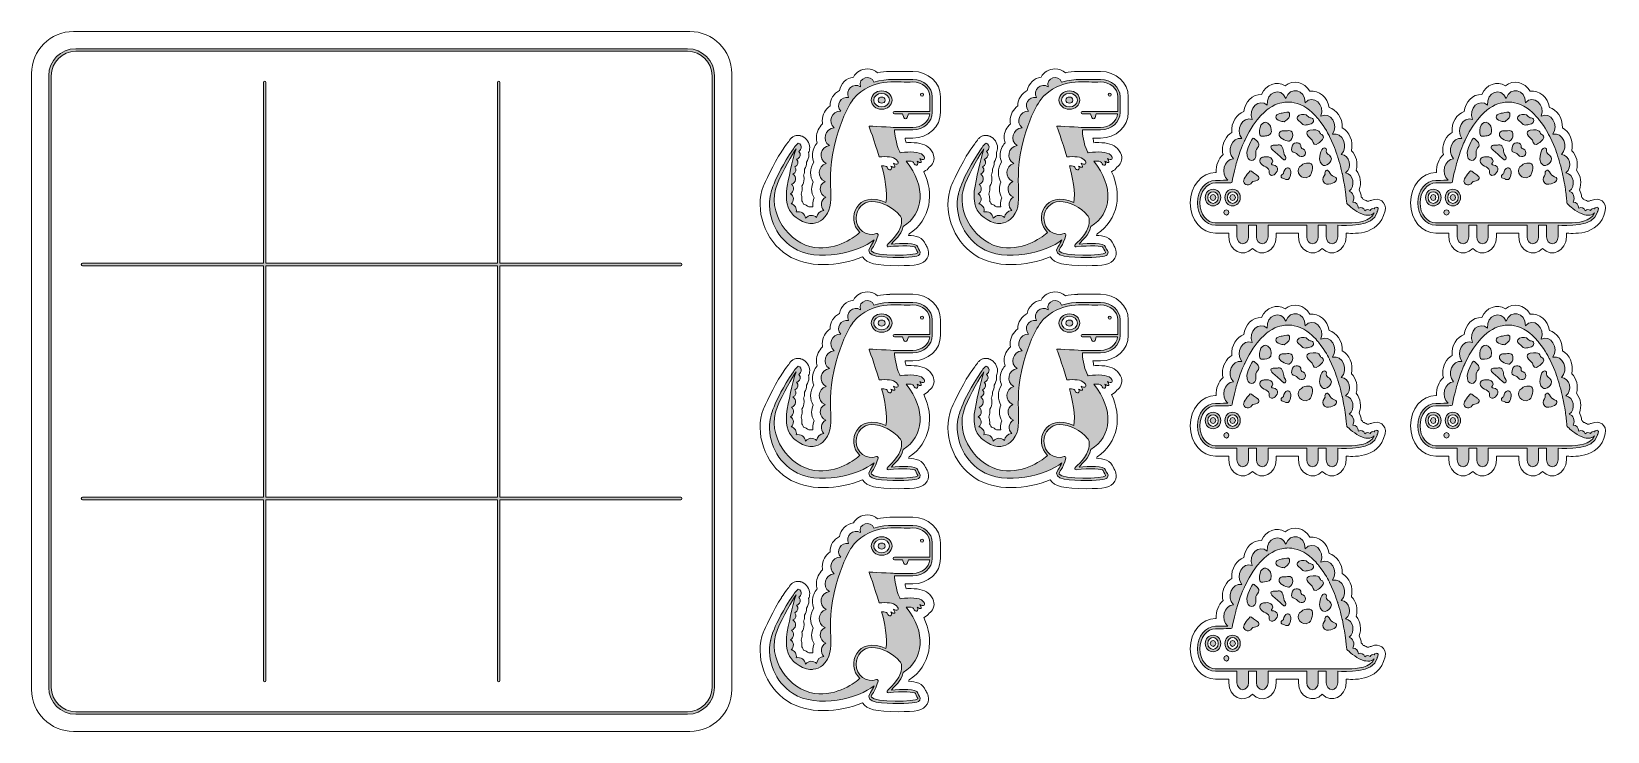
# Model space of a CAD drawing. Header units: inches. Extents: x 2.6 to 16, y -9.1 to -3.1.
import ezdxf

# ---------------------------------------------------------------- set-up
doc = ezdxf.new("R2010")
doc.units = ezdxf.units.IN
doc.header["$MEASUREMENT"] = 0
doc.layers.add('_U+0421_U+043B_U+043E_U+0439 1', color=7, linetype='Continuous')

# ---------------------------------------------------------------- blocks, each defined once
blk = doc.blocks.new('block 2')
at = {"layer": '_U+0421_U+043B_U+043E_U+0439 1', "lineweight": 0}
for points in [[(8.161, -3.295), (8.161, -3.295), (2.933, -3.295), (2.933, -3.295), (2.806, -3.295), (2.703, -3.398), (2.703, -3.525), (2.703, -3.525), (2.703, -8.753), (2.703, -8.753), (2.703, -8.88), (2.806, -8.983), (2.933, -8.983), (2.933, -8.983), (8.161, -8.983), (8.161, -8.983), (8.288, -8.983), (8.391, -8.88), (8.391, -8.753), (8.391, -8.753), (8.391, -3.525), (8.391, -3.525), (8.391, -3.398), (8.288, -3.295), (8.161, -3.295)], [(8.37, -8.753), (8.37, -8.868), (8.276, -8.962), (8.161, -8.962), (8.161, -8.962), (2.933, -8.962), (2.933, -8.962), (2.818, -8.962), (2.724, -8.868), (2.724, -8.753), (2.724, -8.753), (2.724, -3.525), (2.724, -3.525), (2.724, -3.41), (2.818, -3.316), (2.933, -3.316), (2.933, -3.316), (8.161, -3.316), (8.161, -3.316), (8.276, -3.316), (8.37, -3.41), (8.37, -3.525), (8.37, -3.525), (8.37, -8.753), (8.37, -8.753)]]:
    blk.add_open_spline(points, degree=3, knots=[0, 0, 0, 0, 1, 1, 1, 2, 2, 2, 3, 3, 3, 4, 4, 4, 5, 5, 5, 6, 6, 6, 7, 7, 7, 8, 8, 8, 8], dxfattribs=at)
blk = doc.blocks.new('block 3')
at = {"layer": '_U+0421_U+043B_U+043E_U+0439 1', "lineweight": 0}
blk.add_lwpolyline([(6.537, -7.128), (4.557, -7.128), (4.557, -5.149), (6.537, -5.149), (6.537, -7.128)], dxfattribs=at)
blk.add_open_spline([(8.103, -5.149), (8.108, -5.149), (8.113, -5.145), (8.113, -5.139), (8.113, -5.133), (8.108, -5.128), (8.103, -5.128), (8.103, -5.128), (6.557, -5.128), (6.557, -5.128), (6.557, -5.128), (6.557, -3.583), (6.557, -3.583), (6.557, -3.578), (6.553, -3.573), (6.547, -3.573), (6.541, -3.573), (6.537, -3.578), (6.537, -3.583), (6.537, -3.583), (6.537, -5.128), (6.537, -5.128), (6.537, -5.128), (4.557, -5.128), (4.557, -5.128), (4.557, -5.128), (4.557, -3.583), (4.557, -3.583), (4.557, -3.578), (4.553, -3.573), (4.547, -3.573), (4.541, -3.573), (4.537, -3.578), (4.537, -3.583), (4.537, -3.583), (4.537, -5.128), (4.537, -5.128), (4.537, -5.128), (2.991, -5.128), (2.991, -5.128), (2.986, -5.128), (2.981, -5.133), (2.981, -5.139), (2.981, -5.145), (2.986, -5.149), (2.991, -5.149), (2.991, -5.149), (4.537, -5.149), (4.537, -5.149), (4.537, -5.149), (4.537, -7.128), (4.537, -7.128), (4.537, -7.128), (2.991, -7.128), (2.991, -7.128), (2.986, -7.128), (2.981, -7.133), (2.981, -7.139), (2.981, -7.145), (2.986, -7.149), (2.991, -7.149), (2.991, -7.149), (4.537, -7.149), (4.537, -7.149), (4.537, -7.149), (4.537, -8.694), (4.537, -8.694), (4.537, -8.7), (4.541, -8.705), (4.547, -8.705), (4.553, -8.705), (4.557, -8.7), (4.557, -8.694), (4.557, -8.694), (4.557, -7.149), (4.557, -7.149), (4.557, -7.149), (6.537, -7.149), (6.537, -7.149), (6.537, -7.149), (6.537, -8.694), (6.537, -8.694), (6.537, -8.7), (6.541, -8.705), (6.547, -8.705), (6.553, -8.705), (6.557, -8.7), (6.557, -8.694), (6.557, -8.694), (6.557, -7.149), (6.557, -7.149), (6.557, -7.149), (8.103, -7.149), (8.103, -7.149), (8.108, -7.149), (8.113, -7.145), (8.113, -7.139), (8.113, -7.133), (8.108, -7.128), (8.103, -7.128), (8.103, -7.128), (6.557, -7.128), (6.557, -7.128), (6.557, -7.128), (6.557, -5.149), (6.557, -5.149), (6.557, -5.149), (8.103, -5.149), (8.103, -5.149)], degree=3, knots=[0, 0, 0, 0, 1, 1, 1, 2, 2, 2, 3, 3, 3, 4, 4, 4, 5, 5, 5, 6, 6, 6, 7, 7, 7, 8, 8, 8, 9, 9, 9, 10, 10, 10, 11, 11, 11, 12, 12, 12, 13, 13, 13, 14, 14, 14, 15, 15, 15, 16, 16, 16, 17, 17, 17, 18, 18, 18, 19, 19, 19, 20, 20, 20, 21, 21, 21, 22, 22, 22, 23, 23, 23, 24, 24, 24, 25, 25, 25, 26, 26, 26, 27, 27, 27, 28, 28, 28, 29, 29, 29, 30, 30, 30, 31, 31, 31, 32, 32, 32, 33, 33, 33, 34, 34, 34, 35, 35, 35, 36, 36, 36, 36], dxfattribs=at)

msp = doc.modelspace()

# ---------------------------------------------------------------- hatches: boundary and pattern name
at = {"layer": '_U+0421_U+043B_U+043E_U+0439 1', "true_color": 0xffffff}
h = msp.add_hatch(color=7, dxfattribs=at)
h.dxf.hatch_style = 2
edge = h.paths.add_edge_path()
edge.add_spline(control_points=[(8.161, -3.295), (8.161, -3.295), (2.933, -3.295), (2.933, -3.295), (2.806, -3.295), (2.703, -3.398), (2.703, -3.525), (2.703, -3.525), (2.703, -8.753), (2.703, -8.753), (2.703, -8.88), (2.806, -8.983), (2.933, -8.983), (2.933, -8.983), (8.161, -8.983), (8.161, -8.983), (8.288, -8.983), (8.391, -8.88), (8.391, -8.753), (8.391, -8.753), (8.391, -3.525), (8.391, -3.525), (8.391, -3.398), (8.288, -3.295), (8.161, -3.295)], knot_values=[0, 0, 0, 0, 1, 1, 1, 2, 2, 2, 3, 3, 3, 4, 4, 4, 5, 5, 5, 6, 6, 6, 7, 7, 7, 8, 8, 8, 8], degree=3, periodic=1)
edge = h.paths.add_edge_path()
edge.add_spline(control_points=[(8.37, -8.753), (8.37, -8.868), (8.276, -8.962), (8.161, -8.962), (8.161, -8.962), (2.933, -8.962), (2.933, -8.962), (2.818, -8.962), (2.724, -8.868), (2.724, -8.753), (2.724, -8.753), (2.724, -3.525), (2.724, -3.525), (2.724, -3.41), (2.818, -3.316), (2.933, -3.316), (2.933, -3.316), (8.161, -3.316), (8.161, -3.316), (8.276, -3.316), (8.37, -3.41), (8.37, -3.525), (8.37, -3.525), (8.37, -8.753), (8.37, -8.753)], knot_values=[0, 0, 0, 0, 1, 1, 1, 2, 2, 2, 3, 3, 3, 4, 4, 4, 5, 5, 5, 6, 6, 6, 7, 7, 7, 8, 8, 8, 8], degree=3, periodic=1)
edge = h.paths.add_edge_path()
edge.add_spline(control_points=[(8.103, -5.149), (8.108, -5.149), (8.113, -5.145), (8.113, -5.139), (8.113, -5.133), (8.108, -5.128), (8.103, -5.128), (8.103, -5.128), (6.557, -5.128), (6.557, -5.128), (6.557, -5.128), (6.557, -3.583), (6.557, -3.583), (6.557, -3.578), (6.553, -3.573), (6.547, -3.573), (6.541, -3.573), (6.537, -3.578), (6.537, -3.583), (6.537, -3.583), (6.537, -5.128), (6.537, -5.128), (6.537, -5.128), (4.557, -5.128), (4.557, -5.128), (4.557, -5.128), (4.557, -3.583), (4.557, -3.583), (4.557, -3.578), (4.553, -3.573), (4.547, -3.573), (4.541, -3.573), (4.537, -3.578), (4.537, -3.583), (4.537, -3.583), (4.537, -5.128), (4.537, -5.128), (4.537, -5.128), (2.991, -5.128), (2.991, -5.128), (2.986, -5.128), (2.981, -5.133), (2.981, -5.139), (2.981, -5.145), (2.986, -5.149), (2.991, -5.149), (2.991, -5.149), (4.537, -5.149), (4.537, -5.149), (4.537, -5.149), (4.537, -7.128), (4.537, -7.128), (4.537, -7.128), (2.991, -7.128), (2.991, -7.128), (2.986, -7.128), (2.981, -7.133), (2.981, -7.139), (2.981, -7.145), (2.986, -7.149), (2.991, -7.149), (2.991, -7.149), (4.537, -7.149), (4.537, -7.149), (4.537, -7.149), (4.537, -8.694), (4.537, -8.694), (4.537, -8.7), (4.541, -8.705), (4.547, -8.705), (4.553, -8.705), (4.557, -8.7), (4.557, -8.694), (4.557, -8.694), (4.557, -7.149), (4.557, -7.149), (4.557, -7.149), (6.537, -7.149), (6.537, -7.149), (6.537, -7.149), (6.537, -8.694), (6.537, -8.694), (6.537, -8.7), (6.541, -8.705), (6.547, -8.705), (6.553, -8.705), (6.557, -8.7), (6.557, -8.694), (6.557, -8.694), (6.557, -7.149), (6.557, -7.149), (6.557, -7.149), (8.103, -7.149), (8.103, -7.149), (8.108, -7.149), (8.113, -7.145), (8.113, -7.139), (8.113, -7.133), (8.108, -7.128), (8.103, -7.128), (8.103, -7.128), (6.557, -7.128), (6.557, -7.128), (6.557, -7.128), (6.557, -5.149), (6.557, -5.149), (6.557, -5.149), (8.103, -5.149), (8.103, -5.149)], knot_values=[0, 0, 0, 0, 1, 1, 1, 2, 2, 2, 3, 3, 3, 4, 4, 4, 5, 5, 5, 6, 6, 6, 7, 7, 7, 8, 8, 8, 9, 9, 9, 10, 10, 10, 11, 11, 11, 12, 12, 12, 13, 13, 13, 14, 14, 14, 15, 15, 15, 16, 16, 16, 17, 17, 17, 18, 18, 18, 19, 19, 19, 20, 20, 20, 21, 21, 21, 22, 22, 22, 23, 23, 23, 24, 24, 24, 25, 25, 25, 26, 26, 26, 27, 27, 27, 28, 28, 28, 29, 29, 29, 30, 30, 30, 31, 31, 31, 32, 32, 32, 33, 33, 33, 34, 34, 34, 35, 35, 35, 36, 36, 36, 36], degree=3, periodic=1)
h.paths.add_polyline_path([(6.537, -7.128), (4.557, -7.128), (4.557, -5.149), (6.537, -5.149)])
h = msp.add_hatch(color=7, dxfattribs=at)
h.dxf.hatch_style = 2
edge = h.paths.add_edge_path()
edge.add_spline(control_points=[(9.819, -3.655), (9.77, -3.655), (9.73, -3.69), (9.73, -3.734), (9.73, -3.777), (9.77, -3.812), (9.819, -3.812), (9.868, -3.812), (9.908, -3.777), (9.908, -3.734), (9.908, -3.69), (9.868, -3.655), (9.819, -3.655)], knot_values=[0, 0, 0, 0, 0.013889, 0.013889, 0.013889, 0.027778, 0.027778, 0.027778, 0.041667, 0.041667, 0.041667, 0.055556, 0.055556, 0.055556, 0.055556], degree=3, periodic=0)
edge.add_line((9.819, -3.655), (9.819, -3.655))
edge = h.paths.add_edge_path()
edge.add_spline(control_points=[(9.819, -3.792), (9.781, -3.792), (9.751, -3.766), (9.751, -3.734), (9.751, -3.702), (9.781, -3.676), (9.819, -3.676), (9.856, -3.676), (9.887, -3.702), (9.887, -3.734), (9.887, -3.766), (9.856, -3.792), (9.819, -3.792)], knot_values=[0, 0, 0, 0, 0.013889, 0.013889, 0.013889, 0.027778, 0.027778, 0.027778, 0.041667, 0.041667, 0.041667, 0.055556, 0.055556, 0.055556, 0.055556], degree=3, periodic=0)
edge.add_line((9.819, -3.792), (9.819, -3.792))
edge = h.paths.add_edge_path()
edge.add_spline(control_points=[(9.849, -3.734), (9.849, -3.768), (9.789, -3.768), (9.789, -3.734), (9.789, -3.699), (9.849, -3.699), (9.849, -3.734)], knot_values=[0, 0, 0, 0, 0.013889, 0.013889, 0.013889, 0.027778, 0.027778, 0.027778, 0.027778], degree=3, periodic=0)
edge.add_line((9.849, -3.734), (9.849, -3.734))
edge = h.paths.add_edge_path()
edge.add_spline(control_points=[(10.085, -3.558), (9.959, -3.562), (9.87, -3.544), (9.753, -3.581), (9.727, -3.509), (9.615, -3.542), (9.637, -3.619), (9.577, -3.582), (9.504, -3.647), (9.537, -3.712), (9.47, -3.697), (9.425, -3.778), (9.469, -3.829), (9.393, -3.827), (9.356, -3.922), (9.414, -3.972), (9.335, -3.975), (9.305, -4.079), (9.373, -4.123), (9.295, -4.133), (9.274, -4.237), (9.344, -4.276), (9.27, -4.298), (9.264, -4.4), (9.335, -4.43), (9.278, -4.458), (9.282, -4.54), (9.342, -4.563), (9.299, -4.586), (9.291, -4.642), (9.326, -4.677), (9.293, -4.68), (9.267, -4.705), (9.263, -4.737), (9.237, -4.711), (9.192, -4.713), (9.169, -4.743), (9.165, -4.705), (9.127, -4.679), (9.089, -4.69), (9.097, -4.657), (9.076, -4.626), (9.046, -4.62), (9.073, -4.597), (9.071, -4.554), (9.04, -4.534), (9.072, -4.518), (9.076, -4.475), (9.049, -4.453), (9.088, -4.44), (9.096, -4.388), (9.061, -4.366), (9.088, -4.357), (9.097, -4.324), (9.077, -4.303), (9.105, -4.294), (9.113, -4.257), (9.091, -4.238), (9.123, -4.233), (9.135, -4.193), (9.11, -4.172), (9.122, -4.166), (9.133, -4.147), (9.132, -4.133), (9.132, -4.113), (9.109, -4.092), (9.096, -4.109), (9.085, -4.122), (9.074, -4.135), (9.065, -4.149), (8.883, -4.421), (8.87, -4.544), (8.87, -4.544), (8.833, -4.707), (8.911, -4.896), (9.058, -4.992), (9.27, -5.13), (9.628, -5.033), (9.754, -4.928), (9.747, -4.946), (9.737, -4.966), (9.724, -4.984), (9.656, -5.078), (9.844, -5.079), (9.961, -5.079), (10.101, -5.079), (10.136, -5.068), (10.146, -5.05), (10.158, -5.03), (10.132, -5.009), (10.128, -4.99), (10.118, -4.95), (9.983, -4.957), (9.902, -4.964), (9.937, -4.921), (9.979, -4.901), (10.003, -4.814), (10.181, -4.704), (10.202, -4.473), (10.029, -4.257), (10.061, -4.254), (10.087, -4.255), (10.092, -4.268), (10.105, -4.306), (10.145, -4.29), (10.123, -4.257), (10.149, -4.273), (10.171, -4.278), (10.145, -4.232), (10.175, -4.253), (10.204, -4.237), (10.172, -4.204), (10.141, -4.172), (10.06, -4.174), (9.987, -4.183), (9.977, -4.186), (9.978, -4.185), (9.973, -4.175), (9.939, -4.104), (9.931, -4.022), (9.929, -3.988), (9.929, -3.988), (10.085, -3.988), (10.085, -3.988), (10.177, -3.988), (10.252, -3.921), (10.252, -3.84), (10.252, -3.84), (10.252, -3.705), (10.252, -3.705), (10.252, -3.624), (10.177, -3.558), (10.085, -3.558)], knot_values=[0, 0, 0, 0, 0.013889, 0.013889, 0.013889, 0.027778, 0.027778, 0.027778, 0.041667, 0.041667, 0.041667, 0.055556, 0.055556, 0.055556, 0.069444, 0.069444, 0.069444, 0.083333, 0.083333, 0.083333, 0.097222, 0.097222, 0.097222, 0.111111, 0.111111, 0.111111, 0.125, 0.125, 0.125, 0.138889, 0.138889, 0.138889, 0.152778, 0.152778, 0.152778, 0.166667, 0.166667, 0.166667, 0.180556, 0.180556, 0.180556, 0.194444, 0.194444, 0.194444, 0.208333, 0.208333, 0.208333, 0.222222, 0.222222, 0.222222, 0.236111, 0.236111, 0.236111, 0.25, 0.25, 0.25, 0.263889, 0.263889, 0.263889, 0.277778, 0.277778, 0.277778, 0.291667, 0.291667, 0.291667, 0.305556, 0.305556, 0.305556, 0.319444, 0.319444, 0.319444, 0.333333, 0.333333, 0.333333, 0.347222, 0.347222, 0.347222, 0.361111, 0.361111, 0.361111, 0.375, 0.375, 0.375, 0.388889, 0.388889, 0.388889, 0.402778, 0.402778, 0.402778, 0.416667, 0.416667, 0.416667, 0.430556, 0.430556, 0.430556, 0.444444, 0.444444, 0.444444, 0.458333, 0.458333, 0.458333, 0.472222, 0.472222, 0.472222, 0.486111, 0.486111, 0.486111, 0.5, 0.5, 0.5, 0.513889, 0.513889, 0.513889, 0.527778, 0.527778, 0.527778, 0.541667, 0.541667, 0.541667, 0.555556, 0.555556, 0.555556, 0.569444, 0.569444, 0.569444, 0.583333, 0.583333, 0.583333, 0.597222, 0.597222, 0.597222, 0.611111, 0.611111, 0.611111, 0.611111], degree=3, periodic=0)
edge.add_line((10.085, -3.558), (10.085, -3.558))
edge = h.paths.add_edge_path()
edge.add_spline(control_points=[(9.98, -4.819), (9.948, -4.919), (9.855, -4.96), (9.865, -4.982), (9.867, -4.986), (9.872, -4.988), (9.876, -4.988), (9.995, -4.974), (10.103, -4.978), (10.108, -4.995), (10.112, -5.013), (10.131, -5.034), (10.128, -5.04), (10.114, -5.065), (9.755, -5.071), (9.732, -5.025), (9.722, -5.006), (9.767, -4.981), (9.788, -4.887), (9.79, -4.879), (9.782, -4.872), (9.775, -4.875), (9.689, -4.906), (9.601, -4.838), (9.601, -4.742), (9.601, -4.664), (9.66, -4.601), (9.732, -4.601), (9.823, -4.601), (9.915, -4.653), (9.974, -4.719), (9.992, -4.737), (9.994, -4.774), (9.98, -4.819)], knot_values=[0, 0, 0, 0, 0.013889, 0.013889, 0.013889, 0.027778, 0.027778, 0.027778, 0.041667, 0.041667, 0.041667, 0.055556, 0.055556, 0.055556, 0.069444, 0.069444, 0.069444, 0.083333, 0.083333, 0.083333, 0.097222, 0.097222, 0.097222, 0.111111, 0.111111, 0.111111, 0.125, 0.125, 0.125, 0.138889, 0.138889, 0.138889, 0.152778, 0.152778, 0.152778, 0.152778], degree=3, periodic=0)
edge.add_line((9.98, -4.819), (9.98, -4.819))
edge = h.paths.add_edge_path()
edge.add_spline(control_points=[(10.085, -3.967), (10.085, -3.967), (9.929, -3.967), (9.929, -3.967), (9.926, -3.967), (9.711, -3.956), (9.711, -3.956), (9.711, -3.956), (9.758, -4.085), (9.798, -4.219), (9.859, -4.214), (9.92, -4.217), (9.946, -4.244), (9.978, -4.277), (9.95, -4.293), (9.919, -4.272), (9.945, -4.318), (9.923, -4.313), (9.897, -4.297), (9.919, -4.33), (9.879, -4.346), (9.866, -4.308), (9.862, -4.298), (9.844, -4.295), (9.819, -4.296), (9.841, -4.375), (9.876, -4.537), (9.856, -4.608), (9.61, -4.497), (9.509, -4.75), (9.633, -4.864), (9.597, -4.895), (9.443, -5.02), (9.245, -4.994), (9.036, -4.966), (8.825, -4.698), (8.928, -4.447), (8.974, -4.337), (9.06, -4.19), (9.088, -4.151), (9.055, -4.251), (9.023, -4.401), (9.006, -4.511), (9.004, -4.525), (9.006, -4.59), (9.006, -4.59), (9.012, -4.676), (9.065, -4.732), (9.144, -4.771), (9.187, -4.792), (9.236, -4.788), (9.234, -4.788), (9.263, -4.785), (9.291, -4.773), (9.313, -4.753), (9.46, -4.619), (9.317, -4.462), (9.431, -4.061), (9.519, -3.751), (9.611, -3.689), (9.61, -3.69), (9.78, -3.534), (9.967, -3.589), (10.085, -3.578), (10.166, -3.578), (10.232, -3.635), (10.232, -3.705), (10.232, -3.705), (10.232, -3.83), (10.232, -3.83), (10.232, -3.83), (9.929, -3.83), (9.929, -3.83), (9.923, -3.83), (9.918, -3.834), (9.918, -3.84), (9.918, -3.846), (9.923, -3.85), (9.929, -3.85), (9.929, -3.85), (9.998, -3.85), (9.998, -3.85), (9.998, -3.85), (10.009, -3.882), (10.009, -3.882), (10.011, -3.888), (10.017, -3.893), (10.024, -3.893), (10.03, -3.893), (10.036, -3.888), (10.038, -3.882), (10.038, -3.882), (10.048, -3.85), (10.048, -3.85), (10.048, -3.85), (10.231, -3.85), (10.231, -3.85), (10.225, -3.916), (10.162, -3.967), (10.085, -3.967)], knot_values=[0, 0, 0, 0, 0.013889, 0.013889, 0.013889, 0.027778, 0.027778, 0.027778, 0.041667, 0.041667, 0.041667, 0.055556, 0.055556, 0.055556, 0.069444, 0.069444, 0.069444, 0.083333, 0.083333, 0.083333, 0.097222, 0.097222, 0.097222, 0.111111, 0.111111, 0.111111, 0.125, 0.125, 0.125, 0.138889, 0.138889, 0.138889, 0.152778, 0.152778, 0.152778, 0.166667, 0.166667, 0.166667, 0.180556, 0.180556, 0.180556, 0.194444, 0.194444, 0.194444, 0.208333, 0.208333, 0.208333, 0.222222, 0.222222, 0.222222, 0.236111, 0.236111, 0.236111, 0.25, 0.25, 0.25, 0.263889, 0.263889, 0.263889, 0.277778, 0.277778, 0.277778, 0.291667, 0.291667, 0.291667, 0.305556, 0.305556, 0.305556, 0.319444, 0.319444, 0.319444, 0.333333, 0.333333, 0.333333, 0.347222, 0.347222, 0.347222, 0.361111, 0.361111, 0.361111, 0.375, 0.375, 0.375, 0.388889, 0.388889, 0.388889, 0.402778, 0.402778, 0.402778, 0.416667, 0.416667, 0.416667, 0.430556, 0.430556, 0.430556, 0.444444, 0.444444, 0.444444, 0.458333, 0.458333, 0.458333, 0.458333], degree=3, periodic=0)
edge.add_line((10.085, -3.967), (10.085, -3.967))
edge = h.paths.add_edge_path()
edge.add_spline(control_points=[(10.151, -3.687), (10.151, -3.67), (10.177, -3.669), (10.177, -3.687), (10.177, -3.704), (10.151, -3.704), (10.151, -3.687)], knot_values=[0, 0, 0, 0, 0.013889, 0.013889, 0.013889, 0.027778, 0.027778, 0.027778, 0.027778], degree=3, periodic=0)
edge.add_line((10.151, -3.687), (10.151, -3.687))
h = msp.add_hatch(color=7, dxfattribs=at)
h.dxf.hatch_style = 2
edge = h.paths.add_edge_path()
edge.add_spline(control_points=[(11.423, -3.655), (11.374, -3.655), (11.334, -3.69), (11.334, -3.734), (11.334, -3.777), (11.374, -3.812), (11.423, -3.812), (11.472, -3.812), (11.512, -3.777), (11.512, -3.734), (11.512, -3.69), (11.472, -3.655), (11.423, -3.655)], knot_values=[0, 0, 0, 0, 0.013889, 0.013889, 0.013889, 0.027778, 0.027778, 0.027778, 0.041667, 0.041667, 0.041667, 0.055556, 0.055556, 0.055556, 0.055556], degree=3, periodic=0)
edge.add_line((11.423, -3.655), (11.423, -3.655))
edge = h.paths.add_edge_path()
edge.add_spline(control_points=[(11.423, -3.792), (11.386, -3.792), (11.355, -3.766), (11.355, -3.734), (11.355, -3.702), (11.386, -3.676), (11.423, -3.676), (11.461, -3.676), (11.491, -3.702), (11.491, -3.734), (11.491, -3.766), (11.461, -3.792), (11.423, -3.792)], knot_values=[0, 0, 0, 0, 0.013889, 0.013889, 0.013889, 0.027778, 0.027778, 0.027778, 0.041667, 0.041667, 0.041667, 0.055556, 0.055556, 0.055556, 0.055556], degree=3, periodic=0)
edge.add_line((11.423, -3.792), (11.423, -3.792))
edge = h.paths.add_edge_path()
edge.add_spline(control_points=[(11.453, -3.734), (11.453, -3.768), (11.393, -3.768), (11.393, -3.734), (11.393, -3.699), (11.453, -3.699), (11.453, -3.734)], knot_values=[0, 0, 0, 0, 0.013889, 0.013889, 0.013889, 0.027778, 0.027778, 0.027778, 0.027778], degree=3, periodic=0)
edge.add_line((11.453, -3.734), (11.453, -3.734))
edge = h.paths.add_edge_path()
edge.add_spline(control_points=[(11.689, -3.558), (11.563, -3.562), (11.475, -3.544), (11.357, -3.581), (11.331, -3.509), (11.219, -3.542), (11.242, -3.619), (11.181, -3.582), (11.108, -3.647), (11.142, -3.712), (11.074, -3.697), (11.029, -3.778), (11.074, -3.829), (10.997, -3.827), (10.961, -3.922), (11.019, -3.972), (10.939, -3.975), (10.91, -4.079), (10.977, -4.123), (10.899, -4.133), (10.879, -4.237), (10.948, -4.276), (10.874, -4.298), (10.868, -4.4), (10.94, -4.43), (10.882, -4.458), (10.886, -4.54), (10.946, -4.563), (10.903, -4.586), (10.895, -4.642), (10.93, -4.677), (10.897, -4.68), (10.872, -4.705), (10.868, -4.737), (10.841, -4.711), (10.797, -4.713), (10.773, -4.743), (10.769, -4.705), (10.731, -4.679), (10.693, -4.69), (10.701, -4.657), (10.68, -4.626), (10.65, -4.62), (10.677, -4.597), (10.675, -4.554), (10.644, -4.534), (10.676, -4.518), (10.68, -4.475), (10.653, -4.453), (10.692, -4.44), (10.7, -4.388), (10.665, -4.366), (10.692, -4.357), (10.702, -4.324), (10.681, -4.303), (10.71, -4.294), (10.717, -4.257), (10.695, -4.238), (10.727, -4.233), (10.739, -4.193), (10.715, -4.172), (10.727, -4.166), (10.737, -4.147), (10.737, -4.133), (10.736, -4.113), (10.713, -4.092), (10.7, -4.109), (10.689, -4.122), (10.679, -4.135), (10.67, -4.149), (10.488, -4.421), (10.474, -4.544), (10.474, -4.544), (10.437, -4.707), (10.515, -4.896), (10.662, -4.992), (10.874, -5.13), (11.232, -5.033), (11.358, -4.928), (11.351, -4.946), (11.341, -4.966), (11.328, -4.984), (11.26, -5.078), (11.449, -5.079), (11.566, -5.079), (11.706, -5.079), (11.74, -5.068), (11.75, -5.05), (11.762, -5.03), (11.737, -5.009), (11.732, -4.99), (11.722, -4.95), (11.587, -4.957), (11.506, -4.964), (11.541, -4.921), (11.583, -4.901), (11.607, -4.814), (11.785, -4.704), (11.806, -4.473), (11.633, -4.257), (11.665, -4.254), (11.691, -4.255), (11.696, -4.268), (11.709, -4.306), (11.749, -4.29), (11.727, -4.257), (11.753, -4.273), (11.775, -4.278), (11.749, -4.232), (11.78, -4.253), (11.808, -4.237), (11.776, -4.204), (11.745, -4.172), (11.664, -4.174), (11.592, -4.183), (11.581, -4.186), (11.582, -4.185), (11.577, -4.175), (11.543, -4.104), (11.535, -4.022), (11.534, -3.988), (11.534, -3.988), (11.689, -3.988), (11.689, -3.988), (11.781, -3.988), (11.857, -3.921), (11.857, -3.84), (11.857, -3.84), (11.857, -3.705), (11.857, -3.705), (11.857, -3.624), (11.781, -3.558), (11.689, -3.558)], knot_values=[0, 0, 0, 0, 0.013889, 0.013889, 0.013889, 0.027778, 0.027778, 0.027778, 0.041667, 0.041667, 0.041667, 0.055556, 0.055556, 0.055556, 0.069444, 0.069444, 0.069444, 0.083333, 0.083333, 0.083333, 0.097222, 0.097222, 0.097222, 0.111111, 0.111111, 0.111111, 0.125, 0.125, 0.125, 0.138889, 0.138889, 0.138889, 0.152778, 0.152778, 0.152778, 0.166667, 0.166667, 0.166667, 0.180556, 0.180556, 0.180556, 0.194444, 0.194444, 0.194444, 0.208333, 0.208333, 0.208333, 0.222222, 0.222222, 0.222222, 0.236111, 0.236111, 0.236111, 0.25, 0.25, 0.25, 0.263889, 0.263889, 0.263889, 0.277778, 0.277778, 0.277778, 0.291667, 0.291667, 0.291667, 0.305556, 0.305556, 0.305556, 0.319444, 0.319444, 0.319444, 0.333333, 0.333333, 0.333333, 0.347222, 0.347222, 0.347222, 0.361111, 0.361111, 0.361111, 0.375, 0.375, 0.375, 0.388889, 0.388889, 0.388889, 0.402778, 0.402778, 0.402778, 0.416667, 0.416667, 0.416667, 0.430556, 0.430556, 0.430556, 0.444444, 0.444444, 0.444444, 0.458333, 0.458333, 0.458333, 0.472222, 0.472222, 0.472222, 0.486111, 0.486111, 0.486111, 0.5, 0.5, 0.5, 0.513889, 0.513889, 0.513889, 0.527778, 0.527778, 0.527778, 0.541667, 0.541667, 0.541667, 0.555556, 0.555556, 0.555556, 0.569444, 0.569444, 0.569444, 0.583333, 0.583333, 0.583333, 0.597222, 0.597222, 0.597222, 0.611111, 0.611111, 0.611111, 0.611111], degree=3, periodic=0)
edge.add_line((11.689, -3.558), (11.689, -3.558))
edge = h.paths.add_edge_path()
edge.add_spline(control_points=[(11.584, -4.819), (11.553, -4.919), (11.459, -4.96), (11.47, -4.982), (11.472, -4.986), (11.476, -4.988), (11.48, -4.988), (11.599, -4.974), (11.708, -4.978), (11.712, -4.995), (11.716, -5.013), (11.735, -5.034), (11.732, -5.04), (11.718, -5.065), (11.36, -5.071), (11.336, -5.025), (11.326, -5.006), (11.372, -4.981), (11.393, -4.887), (11.394, -4.879), (11.387, -4.872), (11.379, -4.875), (11.293, -4.906), (11.205, -4.838), (11.205, -4.742), (11.205, -4.664), (11.264, -4.601), (11.337, -4.601), (11.427, -4.601), (11.519, -4.653), (11.578, -4.719), (11.596, -4.737), (11.598, -4.774), (11.584, -4.819)], knot_values=[0, 0, 0, 0, 0.013889, 0.013889, 0.013889, 0.027778, 0.027778, 0.027778, 0.041667, 0.041667, 0.041667, 0.055556, 0.055556, 0.055556, 0.069444, 0.069444, 0.069444, 0.083333, 0.083333, 0.083333, 0.097222, 0.097222, 0.097222, 0.111111, 0.111111, 0.111111, 0.125, 0.125, 0.125, 0.138889, 0.138889, 0.138889, 0.152778, 0.152778, 0.152778, 0.152778], degree=3, periodic=0)
edge.add_line((11.584, -4.819), (11.584, -4.819))
edge = h.paths.add_edge_path()
edge.add_spline(control_points=[(11.689, -3.967), (11.689, -3.967), (11.533, -3.967), (11.533, -3.967), (11.53, -3.967), (11.315, -3.956), (11.315, -3.956), (11.315, -3.956), (11.362, -4.085), (11.402, -4.219), (11.464, -4.214), (11.524, -4.217), (11.55, -4.244), (11.582, -4.277), (11.554, -4.293), (11.523, -4.272), (11.549, -4.318), (11.527, -4.313), (11.501, -4.297), (11.523, -4.33), (11.483, -4.346), (11.47, -4.308), (11.466, -4.298), (11.448, -4.295), (11.424, -4.296), (11.445, -4.375), (11.48, -4.537), (11.46, -4.608), (11.215, -4.497), (11.113, -4.75), (11.237, -4.864), (11.201, -4.895), (11.047, -5.02), (10.849, -4.994), (10.641, -4.966), (10.429, -4.698), (10.533, -4.447), (10.578, -4.337), (10.664, -4.19), (10.693, -4.151), (10.659, -4.251), (10.628, -4.401), (10.61, -4.511), (10.608, -4.525), (10.611, -4.59), (10.611, -4.59), (10.616, -4.676), (10.67, -4.732), (10.748, -4.771), (10.791, -4.792), (10.84, -4.788), (10.838, -4.788), (10.868, -4.785), (10.895, -4.773), (10.917, -4.753), (11.064, -4.619), (10.922, -4.462), (11.035, -4.061), (11.123, -3.751), (11.215, -3.689), (11.215, -3.69), (11.384, -3.534), (11.571, -3.589), (11.689, -3.578), (11.77, -3.578), (11.836, -3.635), (11.836, -3.705), (11.836, -3.705), (11.836, -3.83), (11.836, -3.83), (11.836, -3.83), (11.533, -3.83), (11.533, -3.83), (11.527, -3.83), (11.523, -3.834), (11.523, -3.84), (11.523, -3.846), (11.527, -3.85), (11.533, -3.85), (11.533, -3.85), (11.602, -3.85), (11.602, -3.85), (11.602, -3.85), (11.614, -3.882), (11.614, -3.882), (11.616, -3.888), (11.621, -3.893), (11.628, -3.893), (11.635, -3.893), (11.641, -3.888), (11.643, -3.882), (11.643, -3.882), (11.653, -3.85), (11.653, -3.85), (11.653, -3.85), (11.835, -3.85), (11.835, -3.85), (11.829, -3.916), (11.766, -3.967), (11.689, -3.967)], knot_values=[0, 0, 0, 0, 0.013889, 0.013889, 0.013889, 0.027778, 0.027778, 0.027778, 0.041667, 0.041667, 0.041667, 0.055556, 0.055556, 0.055556, 0.069444, 0.069444, 0.069444, 0.083333, 0.083333, 0.083333, 0.097222, 0.097222, 0.097222, 0.111111, 0.111111, 0.111111, 0.125, 0.125, 0.125, 0.138889, 0.138889, 0.138889, 0.152778, 0.152778, 0.152778, 0.166667, 0.166667, 0.166667, 0.180556, 0.180556, 0.180556, 0.194444, 0.194444, 0.194444, 0.208333, 0.208333, 0.208333, 0.222222, 0.222222, 0.222222, 0.236111, 0.236111, 0.236111, 0.25, 0.25, 0.25, 0.263889, 0.263889, 0.263889, 0.277778, 0.277778, 0.277778, 0.291667, 0.291667, 0.291667, 0.305556, 0.305556, 0.305556, 0.319444, 0.319444, 0.319444, 0.333333, 0.333333, 0.333333, 0.347222, 0.347222, 0.347222, 0.361111, 0.361111, 0.361111, 0.375, 0.375, 0.375, 0.388889, 0.388889, 0.388889, 0.402778, 0.402778, 0.402778, 0.416667, 0.416667, 0.416667, 0.430556, 0.430556, 0.430556, 0.444444, 0.444444, 0.444444, 0.458333, 0.458333, 0.458333, 0.458333], degree=3, periodic=0)
edge.add_line((11.689, -3.967), (11.689, -3.967))
edge = h.paths.add_edge_path()
edge.add_spline(control_points=[(11.755, -3.687), (11.755, -3.67), (11.781, -3.669), (11.781, -3.687), (11.781, -3.704), (11.755, -3.704), (11.755, -3.687)], knot_values=[0, 0, 0, 0, 0.013889, 0.013889, 0.013889, 0.027778, 0.027778, 0.027778, 0.027778], degree=3, periodic=0)
edge.add_line((11.755, -3.687), (11.755, -3.687))
h = msp.add_hatch(color=7, dxfattribs=at)
h.dxf.hatch_style = 2
edge = h.paths.add_edge_path()
edge.add_spline(control_points=[(14.043, -4.652), (14.036, -4.652), (14.03, -4.657), (14.027, -4.663), (14.013, -4.657), (13.999, -4.665), (13.993, -4.678), (13.98, -4.665), (13.961, -4.666), (13.948, -4.68), (13.94, -4.655), (13.914, -4.642), (13.893, -4.656), (13.891, -4.629), (13.872, -4.604), (13.846, -4.605), (13.865, -4.566), (13.845, -4.521), (13.812, -4.512), (13.87, -4.471), (13.85, -4.365), (13.783, -4.356), (13.843, -4.311), (13.816, -4.2), (13.745, -4.2), (13.745, -4.2), (13.745, -4.2), (13.745, -4.2), (13.809, -4.133), (13.758, -4.004), (13.671, -4.026), (13.726, -3.945), (13.653, -3.83), (13.572, -3.871), (13.611, -3.77), (13.504, -3.682), (13.437, -3.756), (13.44, -3.641), (13.305, -3.612), (13.273, -3.719), (13.231, -3.618), (13.099, -3.664), (13.114, -3.778), (13.045, -3.713), (12.946, -3.803), (12.985, -3.9), (12.903, -3.868), (12.838, -3.987), (12.895, -4.062), (12.811, -4.045), (12.761, -4.169), (12.824, -4.236), (12.743, -4.239), (12.711, -4.364), (12.778, -4.419), (12.776, -4.419), (12.795, -4.419), (12.672, -4.42), (12.586, -4.42), (12.517, -4.506), (12.517, -4.612), (12.517, -4.718), (12.586, -4.804), (12.672, -4.804), (12.672, -4.804), (12.78, -4.804), (12.78, -4.804), (12.78, -4.804), (12.855, -4.804), (12.855, -4.804), (12.855, -4.804), (12.855, -4.902), (12.855, -4.902), (12.855, -4.935), (12.877, -4.961), (12.904, -4.961), (12.931, -4.961), (12.953, -4.935), (12.953, -4.902), (12.953, -4.902), (12.953, -4.804), (12.953, -4.804), (12.953, -4.804), (13.022, -4.804), (13.022, -4.804), (13.022, -4.804), (13.022, -4.902), (13.022, -4.902), (13.022, -4.935), (13.044, -4.961), (13.071, -4.961), (13.098, -4.961), (13.12, -4.935), (13.12, -4.902), (13.12, -4.902), (13.12, -4.804), (13.12, -4.804), (13.12, -4.804), (13.452, -4.804), (13.452, -4.804), (13.452, -4.804), (13.452, -4.902), (13.452, -4.902), (13.452, -4.935), (13.473, -4.961), (13.5, -4.961), (13.527, -4.961), (13.549, -4.935), (13.549, -4.902), (13.549, -4.902), (13.549, -4.804), (13.549, -4.804), (13.549, -4.804), (13.618, -4.804), (13.618, -4.804), (13.618, -4.804), (13.618, -4.902), (13.618, -4.902), (13.618, -4.935), (13.64, -4.961), (13.667, -4.961), (13.694, -4.961), (13.716, -4.935), (13.716, -4.902), (13.716, -4.902), (13.716, -4.804), (13.716, -4.804), (13.782, -4.803), (14.021, -4.824), (14.052, -4.691), (14.054, -4.685), (14.056, -4.682), (14.061, -4.661), (14.063, -4.656), (14.051, -4.643), (14.043, -4.652)], knot_values=[0, 0, 0, 0, 0.013889, 0.013889, 0.013889, 0.027778, 0.027778, 0.027778, 0.041667, 0.041667, 0.041667, 0.055556, 0.055556, 0.055556, 0.069444, 0.069444, 0.069444, 0.083333, 0.083333, 0.083333, 0.097222, 0.097222, 0.097222, 0.111111, 0.111111, 0.111111, 0.125, 0.125, 0.125, 0.138889, 0.138889, 0.138889, 0.152778, 0.152778, 0.152778, 0.166667, 0.166667, 0.166667, 0.180556, 0.180556, 0.180556, 0.194444, 0.194444, 0.194444, 0.208333, 0.208333, 0.208333, 0.222222, 0.222222, 0.222222, 0.236111, 0.236111, 0.236111, 0.25, 0.25, 0.25, 0.263889, 0.263889, 0.263889, 0.277778, 0.277778, 0.277778, 0.291667, 0.291667, 0.291667, 0.305556, 0.305556, 0.305556, 0.319444, 0.319444, 0.319444, 0.333333, 0.333333, 0.333333, 0.347222, 0.347222, 0.347222, 0.361111, 0.361111, 0.361111, 0.375, 0.375, 0.375, 0.388889, 0.388889, 0.388889, 0.402778, 0.402778, 0.402778, 0.416667, 0.416667, 0.416667, 0.430556, 0.430556, 0.430556, 0.444444, 0.444444, 0.444444, 0.458333, 0.458333, 0.458333, 0.472222, 0.472222, 0.472222, 0.486111, 0.486111, 0.486111, 0.5, 0.5, 0.5, 0.513889, 0.513889, 0.513889, 0.527778, 0.527778, 0.527778, 0.541667, 0.541667, 0.541667, 0.555556, 0.555556, 0.555556, 0.569444, 0.569444, 0.569444, 0.583333, 0.583333, 0.583333, 0.597222, 0.597222, 0.597222, 0.611111, 0.611111, 0.611111, 0.625, 0.625, 0.625, 0.625], degree=3, periodic=0)
edge.add_line((14.043, -4.652), (14.043, -4.652))
edge = h.paths.add_edge_path()
edge.add_spline(control_points=[(13.807, -4.784), (12.574, -4.784), (12.67, -4.784), (12.672, -4.784), (12.598, -4.784), (12.537, -4.707), (12.537, -4.612), (12.537, -4.517), (12.598, -4.441), (12.672, -4.441), (12.673, -4.441), (12.805, -4.44), (12.803, -4.44), (12.809, -4.44), (12.813, -4.435), (12.813, -4.43), (12.814, -4.43), (12.814, -4.429), (12.814, -4.428), (12.831, -4.334), (12.849, -4.279), (12.857, -4.249), (12.857, -4.249), (12.857, -4.249), (12.857, -4.249), (12.894, -4.124), (12.919, -4.087), (12.921, -4.078), (12.921, -4.077), (12.921, -4.077), (12.922, -4.076), (13.017, -3.87), (13.124, -3.81), (13.128, -3.805), (13.129, -3.805), (13.129, -3.805), (13.129, -3.804), (13.201, -3.755), (13.252, -3.755), (13.275, -3.751), (13.281, -3.751), (13.345, -3.742), (13.425, -3.787), (13.497, -3.828), (13.545, -3.891), (13.55, -3.895), (13.55, -3.895), (13.55, -3.896), (13.55, -3.896), (13.614, -3.973), (13.637, -4.032), (13.645, -4.044), (13.645, -4.044), (13.645, -4.045), (13.645, -4.045), (13.696, -4.146), (13.708, -4.202), (13.714, -4.213), (13.715, -4.219), (13.733, -4.267), (13.754, -4.361), (13.754, -4.362), (13.755, -4.362), (13.755, -4.363), (13.755, -4.364), (13.755, -4.364), (13.755, -4.365), (13.779, -4.475), (13.779, -4.508), (13.782, -4.518), (13.782, -4.518), (13.782, -4.519), (13.782, -4.519), (13.794, -4.611), (13.79, -4.613), (13.794, -4.617), (13.81, -4.632), (13.809, -4.632), (13.812, -4.634), (13.821, -4.646), (13.889, -4.7), (13.941, -4.713), (13.958, -4.718), (13.99, -4.72), (14.003, -4.713), (14.007, -4.712), (14.018, -4.707), (14.028, -4.698), (14.001, -4.768), (13.88, -4.786), (13.807, -4.784)], knot_values=[0, 0, 0, 0, 0.013889, 0.013889, 0.013889, 0.027778, 0.027778, 0.027778, 0.041667, 0.041667, 0.041667, 0.055556, 0.055556, 0.055556, 0.069444, 0.069444, 0.069444, 0.083333, 0.083333, 0.083333, 0.097222, 0.097222, 0.097222, 0.111111, 0.111111, 0.111111, 0.125, 0.125, 0.125, 0.138889, 0.138889, 0.138889, 0.152778, 0.152778, 0.152778, 0.166667, 0.166667, 0.166667, 0.180556, 0.180556, 0.180556, 0.194444, 0.194444, 0.194444, 0.208333, 0.208333, 0.208333, 0.222222, 0.222222, 0.222222, 0.236111, 0.236111, 0.236111, 0.25, 0.25, 0.25, 0.263889, 0.263889, 0.263889, 0.277778, 0.277778, 0.277778, 0.291667, 0.291667, 0.291667, 0.305556, 0.305556, 0.305556, 0.319444, 0.319444, 0.319444, 0.333333, 0.333333, 0.333333, 0.347222, 0.347222, 0.347222, 0.361111, 0.361111, 0.361111, 0.375, 0.375, 0.375, 0.388889, 0.388889, 0.388889, 0.402778, 0.402778, 0.402778, 0.416667, 0.416667, 0.416667, 0.416667], degree=3, periodic=0)
edge.add_line((13.807, -4.784), (13.807, -4.784))
edge = h.paths.add_edge_path()
edge.add_spline(control_points=[(12.841, -4.566), (12.841, -4.6), (12.795, -4.6), (12.795, -4.566), (12.795, -4.533), (12.841, -4.533), (12.841, -4.566)], knot_values=[0, 0, 0, 0, 0.013889, 0.013889, 0.013889, 0.027778, 0.027778, 0.027778, 0.027778], degree=3, periodic=0)
edge.add_line((12.841, -4.566), (12.841, -4.566))
edge = h.paths.add_edge_path()
edge.add_spline(control_points=[(12.764, -4.716), (12.734, -4.716), (12.734, -4.671), (12.764, -4.671), (12.794, -4.671), (12.794, -4.716), (12.764, -4.716)], knot_values=[0, 0, 0, 0, 0.013889, 0.013889, 0.013889, 0.027778, 0.027778, 0.027778, 0.027778], degree=3, periodic=0)
edge.add_line((12.764, -4.716), (12.764, -4.716))
edge = h.paths.add_edge_path()
edge.add_spline(control_points=[(12.818, -4.495), (12.781, -4.495), (12.752, -4.527), (12.752, -4.566), (12.752, -4.606), (12.781, -4.638), (12.818, -4.638), (12.854, -4.638), (12.883, -4.606), (12.883, -4.566), (12.883, -4.527), (12.854, -4.495), (12.818, -4.495)], knot_values=[0, 0, 0, 0, 0.013889, 0.013889, 0.013889, 0.027778, 0.027778, 0.027778, 0.041667, 0.041667, 0.041667, 0.055556, 0.055556, 0.055556, 0.055556], degree=3, periodic=0)
edge.add_line((12.818, -4.495), (12.818, -4.495))
edge = h.paths.add_edge_path()
edge.add_spline(control_points=[(12.773, -4.566), (12.773, -4.5), (12.862, -4.5), (12.862, -4.566), (12.862, -4.633), (12.773, -4.633), (12.773, -4.566)], knot_values=[0, 0, 0, 0, 0.013889, 0.013889, 0.013889, 0.027778, 0.027778, 0.027778, 0.027778], degree=3, periodic=0)
edge.add_line((12.773, -4.566), (12.773, -4.566))
edge = h.paths.add_edge_path()
edge.add_spline(control_points=[(12.65, -4.495), (12.614, -4.495), (12.584, -4.527), (12.584, -4.566), (12.584, -4.606), (12.614, -4.638), (12.65, -4.638), (12.686, -4.638), (12.716, -4.606), (12.716, -4.566), (12.716, -4.527), (12.686, -4.495), (12.65, -4.495)], knot_values=[0, 0, 0, 0, 0.013889, 0.013889, 0.013889, 0.027778, 0.027778, 0.027778, 0.041667, 0.041667, 0.041667, 0.055556, 0.055556, 0.055556, 0.055556], degree=3, periodic=0)
edge.add_line((12.65, -4.495), (12.65, -4.495))
edge = h.paths.add_edge_path()
edge.add_spline(control_points=[(12.605, -4.566), (12.605, -4.5), (12.695, -4.5), (12.695, -4.566), (12.695, -4.633), (12.605, -4.633), (12.605, -4.566)], knot_values=[0, 0, 0, 0, 0.013889, 0.013889, 0.013889, 0.027778, 0.027778, 0.027778, 0.027778], degree=3, periodic=0)
edge.add_line((12.605, -4.566), (12.605, -4.566))
edge = h.paths.add_edge_path()
edge.add_spline(control_points=[(12.673, -4.566), (12.673, -4.6), (12.627, -4.6), (12.627, -4.566), (12.627, -4.533), (12.673, -4.533), (12.673, -4.566)], knot_values=[0, 0, 0, 0, 0.013889, 0.013889, 0.013889, 0.027778, 0.027778, 0.027778, 0.027778], degree=3, periodic=0)
edge.add_line((12.673, -4.566), (12.673, -4.566))
edge = h.paths.add_edge_path()
edge.add_spline(control_points=[(13.404, -4.217), (13.378, -4.216), (13.374, -4.191), (13.345, -4.182), (13.338, -4.179), (13.331, -4.177), (13.325, -4.172), (13.314, -4.162), (13.33, -4.113), (13.337, -4.107), (13.35, -4.097), (13.369, -4.095), (13.384, -4.102), (13.406, -4.112), (13.399, -4.129), (13.402, -4.139), (13.404, -4.147), (13.412, -4.148), (13.418, -4.151), (13.44, -4.159), (13.445, -4.18), (13.437, -4.198), (13.431, -4.211), (13.418, -4.218), (13.404, -4.217)], knot_values=[0, 0, 0, 0, 0.013889, 0.013889, 0.013889, 0.027778, 0.027778, 0.027778, 0.041667, 0.041667, 0.041667, 0.055556, 0.055556, 0.055556, 0.069444, 0.069444, 0.069444, 0.083333, 0.083333, 0.083333, 0.097222, 0.097222, 0.097222, 0.111111, 0.111111, 0.111111, 0.111111], degree=3, periodic=0)
edge.add_line((13.404, -4.217), (13.404, -4.217))
edge = h.paths.add_edge_path()
edge.add_spline(control_points=[(13.501, -4.302), (13.504, -4.319), (13.491, -4.355), (13.489, -4.363), (13.484, -4.382), (13.462, -4.394), (13.446, -4.397), (13.384, -4.408), (13.349, -4.314), (13.407, -4.294), (13.418, -4.275), (13.443, -4.273), (13.465, -4.273), (13.482, -4.272), (13.498, -4.281), (13.501, -4.302)], knot_values=[0, 0, 0, 0, 0.013889, 0.013889, 0.013889, 0.027778, 0.027778, 0.027778, 0.041667, 0.041667, 0.041667, 0.055556, 0.055556, 0.055556, 0.069444, 0.069444, 0.069444, 0.069444], degree=3, periodic=0)
edge.add_line((13.501, -4.302), (13.501, -4.302))
edge = h.paths.add_edge_path()
edge.add_spline(control_points=[(13.594, -4.292), (13.581, -4.287), (13.571, -4.274), (13.565, -4.262), (13.554, -4.239), (13.567, -4.148), (13.599, -4.142), (13.605, -4.141), (13.612, -4.144), (13.616, -4.15), (13.62, -4.156), (13.618, -4.163), (13.617, -4.17), (13.615, -4.188), (13.634, -4.197), (13.644, -4.205), (13.692, -4.244), (13.627, -4.302), (13.594, -4.292)], knot_values=[0, 0, 0, 0, 0.013889, 0.013889, 0.013889, 0.027778, 0.027778, 0.027778, 0.041667, 0.041667, 0.041667, 0.055556, 0.055556, 0.055556, 0.069444, 0.069444, 0.069444, 0.083333, 0.083333, 0.083333, 0.083333], degree=3, periodic=0)
edge.add_line((13.594, -4.292), (13.594, -4.292))
edge = h.paths.add_edge_path()
edge.add_spline(control_points=[(13.55, -4.103), (13.523, -4.124), (13.503, -4.107), (13.498, -4.076), (13.468, -4.047), (13.45, -4.035), (13.452, -4.015), (13.453, -4), (13.466, -3.994), (13.477, -3.992), (13.568, -3.977), (13.559, -4.013), (13.571, -4.024), (13.575, -4.029), (13.582, -4.028), (13.586, -4.033), (13.609, -4.055), (13.573, -4.085), (13.55, -4.103)], knot_values=[0, 0, 0, 0, 0.013889, 0.013889, 0.013889, 0.027778, 0.027778, 0.027778, 0.041667, 0.041667, 0.041667, 0.055556, 0.055556, 0.055556, 0.069444, 0.069444, 0.069444, 0.083333, 0.083333, 0.083333, 0.083333], degree=3, periodic=0)
edge.add_line((13.55, -4.103), (13.55, -4.103))
edge = h.paths.add_edge_path()
edge.add_spline(control_points=[(13.262, -3.996), (13.278, -3.996), (13.293, -3.994), (13.309, -3.995), (13.339, -3.996), (13.34, -4.065), (13.301, -4.084), (13.29, -4.089), (13.222, -4.063), (13.216, -4.036), (13.214, -4.025), (13.215, -4.012), (13.223, -4.004), (13.233, -3.994), (13.25, -3.996), (13.262, -3.996)], knot_values=[0, 0, 0, 0, 0.013889, 0.013889, 0.013889, 0.027778, 0.027778, 0.027778, 0.041667, 0.041667, 0.041667, 0.055556, 0.055556, 0.055556, 0.069444, 0.069444, 0.069444, 0.069444], degree=3, periodic=0)
edge.add_line((13.262, -3.996), (13.262, -3.996))
edge = h.paths.add_edge_path()
edge.add_spline(control_points=[(13.373, -3.876), (13.383, -3.855), (13.43, -3.852), (13.447, -3.861), (13.46, -3.868), (13.463, -3.879), (13.479, -3.884), (13.489, -3.886), (13.501, -3.888), (13.506, -3.898), (13.512, -3.91), (13.507, -3.924), (13.498, -3.932), (13.487, -3.941), (13.471, -3.942), (13.457, -3.944), (13.445, -3.946), (13.427, -3.952), (13.417, -3.941), (13.385, -3.909), (13.36, -3.9), (13.373, -3.876)], knot_values=[0, 0, 0, 0, 0.013889, 0.013889, 0.013889, 0.027778, 0.027778, 0.027778, 0.041667, 0.041667, 0.041667, 0.055556, 0.055556, 0.055556, 0.069444, 0.069444, 0.069444, 0.083333, 0.083333, 0.083333, 0.097222, 0.097222, 0.097222, 0.097222], degree=3, periodic=0)
edge.add_line((13.373, -3.876), (13.373, -3.876))
edge = h.paths.add_edge_path()
edge.add_spline(control_points=[(13.221, -3.848), (13.235, -3.845), (13.248, -3.843), (13.262, -3.84), (13.286, -3.836), (13.309, -3.827), (13.304, -3.87), (13.302, -3.887), (13.268, -3.915), (13.262, -3.917), (13.256, -3.92), (13.249, -3.918), (13.222, -3.911), (13.176, -3.9), (13.178, -3.857), (13.221, -3.848)], knot_values=[0, 0, 0, 0, 0.013889, 0.013889, 0.013889, 0.027778, 0.027778, 0.027778, 0.041667, 0.041667, 0.041667, 0.055556, 0.055556, 0.055556, 0.069444, 0.069444, 0.069444, 0.069444], degree=3, periodic=0)
edge.add_line((13.221, -3.848), (13.221, -3.848))
edge = h.paths.add_edge_path()
edge.add_spline(control_points=[(13.048, -4.017), (13.039, -3.944), (13.091, -3.889), (13.136, -3.947), (13.144, -3.957), (13.148, -3.988), (13.148, -3.989), (13.155, -4.038), (13.116, -4.037), (13.089, -4.041), (13.069, -4.043), (13.053, -4.052), (13.048, -4.017)], knot_values=[0, 0, 0, 0, 0.013889, 0.013889, 0.013889, 0.027778, 0.027778, 0.027778, 0.041667, 0.041667, 0.041667, 0.055556, 0.055556, 0.055556, 0.055556], degree=3, periodic=0)
edge.add_line((13.048, -4.017), (13.048, -4.017))
edge = h.paths.add_edge_path()
edge.add_spline(control_points=[(12.974, -4.087), (12.981, -4.075), (12.991, -4.05), (13.003, -4.062), (13.024, -4.084), (13.061, -4.106), (13.029, -4.143), (13.002, -4.174), (13.028, -4.206), (13.006, -4.237), (12.981, -4.27), (12.891, -4.24), (12.974, -4.087)], knot_values=[0, 0, 0, 0, 0.013889, 0.013889, 0.013889, 0.027778, 0.027778, 0.027778, 0.041667, 0.041667, 0.041667, 0.055556, 0.055556, 0.055556, 0.055556], degree=3, periodic=0)
edge.add_line((12.974, -4.087), (12.974, -4.087))
edge = h.paths.add_edge_path()
edge.add_spline(control_points=[(13.656, -4.448), (13.634, -4.453), (13.6, -4.459), (13.591, -4.428), (13.584, -4.405), (13.597, -4.386), (13.607, -4.367), (13.6, -4.34), (13.625, -4.316), (13.642, -4.347), (13.653, -4.367), (13.665, -4.381), (13.687, -4.39), (13.726, -4.405), (13.702, -4.439), (13.656, -4.448)], knot_values=[0, 0, 0, 0, 0.013889, 0.013889, 0.013889, 0.027778, 0.027778, 0.027778, 0.041667, 0.041667, 0.041667, 0.055556, 0.055556, 0.055556, 0.069444, 0.069444, 0.069444, 0.069444], degree=3, periodic=0)
edge.add_line((13.656, -4.448), (13.656, -4.448))
edge = h.paths.add_edge_path()
edge.add_spline(control_points=[(13.299, -4.407), (13.291, -4.415), (13.281, -4.415), (13.271, -4.411), (13.27, -4.411), (13.241, -4.4), (13.237, -4.397), (13.228, -4.391), (13.231, -4.379), (13.238, -4.372), (13.242, -4.369), (13.247, -4.367), (13.251, -4.364), (13.252, -4.364), (13.257, -4.328), (13.272, -4.319), (13.28, -4.314), (13.29, -4.311), (13.299, -4.315), (13.325, -4.326), (13.315, -4.389), (13.299, -4.407)], knot_values=[0, 0, 0, 0, 0.013889, 0.013889, 0.013889, 0.027778, 0.027778, 0.027778, 0.041667, 0.041667, 0.041667, 0.055556, 0.055556, 0.055556, 0.069444, 0.069444, 0.069444, 0.083333, 0.083333, 0.083333, 0.097222, 0.097222, 0.097222, 0.097222], degree=3, periodic=0)
edge.add_line((13.299, -4.407), (13.299, -4.407))
edge = h.paths.add_edge_path()
edge.add_spline(control_points=[(13.039, -4.387), (13.048, -4.398), (13.041, -4.413), (13.031, -4.419), (13.013, -4.429), (12.993, -4.419), (12.981, -4.439), (12.962, -4.472), (12.917, -4.459), (12.912, -4.43), (12.908, -4.403), (12.958, -4.352), (12.961, -4.344), (12.967, -4.326), (12.985, -4.346), (13.021, -4.373), (13.027, -4.377), (13.034, -4.382), (13.039, -4.387)], knot_values=[0, 0, 0, 0, 0.013889, 0.013889, 0.013889, 0.027778, 0.027778, 0.027778, 0.041667, 0.041667, 0.041667, 0.055556, 0.055556, 0.055556, 0.069444, 0.069444, 0.069444, 0.083333, 0.083333, 0.083333, 0.083333], degree=3, periodic=0)
edge.add_line((13.039, -4.387), (13.039, -4.387))
edge = h.paths.add_edge_path()
edge.add_spline(control_points=[(13.179, -4.177), (13.153, -4.154), (13.149, -4.151), (13.146, -4.144), (13.132, -4.11), (13.191, -4.122), (13.208, -4.116), (13.222, -4.112), (13.235, -4.122), (13.242, -4.135), (13.249, -4.15), (13.249, -4.167), (13.254, -4.183), (13.26, -4.206), (13.271, -4.214), (13.273, -4.225), (13.275, -4.236), (13.266, -4.248), (13.255, -4.243), (13.251, -4.241), (13.256, -4.245), (13.179, -4.177)], knot_values=[0, 0, 0, 0, 0.013889, 0.013889, 0.013889, 0.027778, 0.027778, 0.027778, 0.041667, 0.041667, 0.041667, 0.055556, 0.055556, 0.055556, 0.069444, 0.069444, 0.069444, 0.083333, 0.083333, 0.083333, 0.097222, 0.097222, 0.097222, 0.097222], degree=3, periodic=0)
edge.add_line((13.179, -4.177), (13.179, -4.177))
edge = h.paths.add_edge_path()
edge.add_spline(control_points=[(13.195, -4.303), (13.216, -4.335), (13.178, -4.38), (13.15, -4.377), (13.123, -4.373), (13.131, -4.345), (13.13, -4.336), (13.126, -4.316), (13.104, -4.307), (13.088, -4.299), (13.04, -4.275), (13.042, -4.236), (13.067, -4.224), (13.075, -4.22), (13.085, -4.22), (13.095, -4.219), (13.096, -4.218), (13.105, -4.217), (13.124, -4.219), (13.157, -4.224), (13.168, -4.254), (13.156, -4.27), (13.153, -4.274), (13.147, -4.277), (13.149, -4.282), (13.155, -4.295), (13.18, -4.28), (13.195, -4.303)], knot_values=[0, 0, 0, 0, 0.013889, 0.013889, 0.013889, 0.027778, 0.027778, 0.027778, 0.041667, 0.041667, 0.041667, 0.055556, 0.055556, 0.055556, 0.069444, 0.069444, 0.069444, 0.083333, 0.083333, 0.083333, 0.097222, 0.097222, 0.097222, 0.111111, 0.111111, 0.111111, 0.125, 0.125, 0.125, 0.125], degree=3, periodic=0)
edge.add_line((13.195, -4.303), (13.195, -4.303))
h = msp.add_hatch(color=7, dxfattribs=at)
h.dxf.hatch_style = 2
edge = h.paths.add_edge_path()
edge.add_spline(control_points=[(15.926, -4.652), (15.918, -4.652), (15.912, -4.657), (15.909, -4.663), (15.895, -4.657), (15.881, -4.665), (15.875, -4.678), (15.862, -4.665), (15.843, -4.666), (15.83, -4.68), (15.822, -4.655), (15.796, -4.642), (15.775, -4.656), (15.773, -4.629), (15.754, -4.604), (15.728, -4.605), (15.747, -4.566), (15.727, -4.521), (15.694, -4.512), (15.752, -4.471), (15.732, -4.365), (15.665, -4.356), (15.725, -4.311), (15.698, -4.2), (15.627, -4.2), (15.627, -4.2), (15.627, -4.2), (15.627, -4.2), (15.691, -4.133), (15.64, -4.004), (15.553, -4.026), (15.608, -3.945), (15.535, -3.83), (15.454, -3.871), (15.493, -3.77), (15.386, -3.682), (15.319, -3.756), (15.322, -3.641), (15.187, -3.612), (15.155, -3.719), (15.113, -3.618), (14.981, -3.664), (14.996, -3.778), (14.927, -3.713), (14.828, -3.803), (14.867, -3.9), (14.785, -3.868), (14.72, -3.987), (14.777, -4.062), (14.693, -4.045), (14.643, -4.169), (14.706, -4.236), (14.625, -4.239), (14.593, -4.364), (14.66, -4.419), (14.658, -4.419), (14.677, -4.419), (14.554, -4.42), (14.468, -4.42), (14.399, -4.506), (14.399, -4.612), (14.399, -4.718), (14.468, -4.804), (14.554, -4.804), (14.554, -4.804), (14.662, -4.804), (14.662, -4.804), (14.662, -4.804), (14.737, -4.804), (14.737, -4.804), (14.737, -4.804), (14.737, -4.902), (14.737, -4.902), (14.737, -4.935), (14.759, -4.961), (14.786, -4.961), (14.813, -4.961), (14.835, -4.935), (14.835, -4.902), (14.835, -4.902), (14.835, -4.804), (14.835, -4.804), (14.835, -4.804), (14.904, -4.804), (14.904, -4.804), (14.904, -4.804), (14.904, -4.902), (14.904, -4.902), (14.904, -4.935), (14.926, -4.961), (14.953, -4.961), (14.98, -4.961), (15.002, -4.935), (15.002, -4.902), (15.002, -4.902), (15.002, -4.804), (15.002, -4.804), (15.002, -4.804), (15.334, -4.804), (15.334, -4.804), (15.334, -4.804), (15.334, -4.902), (15.334, -4.902), (15.334, -4.935), (15.356, -4.961), (15.382, -4.961), (15.409, -4.961), (15.431, -4.935), (15.431, -4.902), (15.431, -4.902), (15.431, -4.804), (15.431, -4.804), (15.431, -4.804), (15.5, -4.804), (15.5, -4.804), (15.5, -4.804), (15.5, -4.902), (15.5, -4.902), (15.5, -4.935), (15.522, -4.961), (15.549, -4.961), (15.576, -4.961), (15.598, -4.935), (15.598, -4.902), (15.598, -4.902), (15.598, -4.804), (15.598, -4.804), (15.664, -4.803), (15.903, -4.824), (15.934, -4.691), (15.936, -4.685), (15.938, -4.682), (15.943, -4.661), (15.945, -4.656), (15.933, -4.643), (15.926, -4.652)], knot_values=[0, 0, 0, 0, 0.013889, 0.013889, 0.013889, 0.027778, 0.027778, 0.027778, 0.041667, 0.041667, 0.041667, 0.055556, 0.055556, 0.055556, 0.069444, 0.069444, 0.069444, 0.083333, 0.083333, 0.083333, 0.097222, 0.097222, 0.097222, 0.111111, 0.111111, 0.111111, 0.125, 0.125, 0.125, 0.138889, 0.138889, 0.138889, 0.152778, 0.152778, 0.152778, 0.166667, 0.166667, 0.166667, 0.180556, 0.180556, 0.180556, 0.194444, 0.194444, 0.194444, 0.208333, 0.208333, 0.208333, 0.222222, 0.222222, 0.222222, 0.236111, 0.236111, 0.236111, 0.25, 0.25, 0.25, 0.263889, 0.263889, 0.263889, 0.277778, 0.277778, 0.277778, 0.291667, 0.291667, 0.291667, 0.305556, 0.305556, 0.305556, 0.319444, 0.319444, 0.319444, 0.333333, 0.333333, 0.333333, 0.347222, 0.347222, 0.347222, 0.361111, 0.361111, 0.361111, 0.375, 0.375, 0.375, 0.388889, 0.388889, 0.388889, 0.402778, 0.402778, 0.402778, 0.416667, 0.416667, 0.416667, 0.430556, 0.430556, 0.430556, 0.444444, 0.444444, 0.444444, 0.458333, 0.458333, 0.458333, 0.472222, 0.472222, 0.472222, 0.486111, 0.486111, 0.486111, 0.5, 0.5, 0.5, 0.513889, 0.513889, 0.513889, 0.527778, 0.527778, 0.527778, 0.541667, 0.541667, 0.541667, 0.555556, 0.555556, 0.555556, 0.569444, 0.569444, 0.569444, 0.583333, 0.583333, 0.583333, 0.597222, 0.597222, 0.597222, 0.611111, 0.611111, 0.611111, 0.625, 0.625, 0.625, 0.625], degree=3, periodic=0)
edge.add_line((15.926, -4.652), (15.926, -4.652))
edge = h.paths.add_edge_path()
edge.add_spline(control_points=[(15.689, -4.784), (14.456, -4.784), (14.552, -4.784), (14.554, -4.784), (14.48, -4.784), (14.419, -4.707), (14.419, -4.612), (14.419, -4.517), (14.48, -4.441), (14.554, -4.441), (14.555, -4.441), (14.687, -4.44), (14.685, -4.44), (14.691, -4.44), (14.695, -4.435), (14.695, -4.43), (14.696, -4.43), (14.696, -4.429), (14.696, -4.428), (14.713, -4.334), (14.731, -4.279), (14.739, -4.249), (14.739, -4.249), (14.739, -4.249), (14.739, -4.249), (14.776, -4.124), (14.801, -4.087), (14.803, -4.078), (14.803, -4.077), (14.803, -4.077), (14.804, -4.076), (14.899, -3.87), (15.006, -3.81), (15.01, -3.805), (15.011, -3.805), (15.011, -3.805), (15.011, -3.804), (15.083, -3.755), (15.134, -3.755), (15.157, -3.751), (15.163, -3.751), (15.227, -3.742), (15.307, -3.787), (15.379, -3.828), (15.427, -3.891), (15.432, -3.895), (15.432, -3.895), (15.432, -3.896), (15.432, -3.896), (15.496, -3.973), (15.519, -4.032), (15.527, -4.044), (15.527, -4.044), (15.527, -4.045), (15.527, -4.045), (15.578, -4.146), (15.59, -4.202), (15.596, -4.213), (15.597, -4.219), (15.615, -4.267), (15.636, -4.361), (15.636, -4.362), (15.637, -4.362), (15.637, -4.363), (15.637, -4.364), (15.637, -4.364), (15.637, -4.365), (15.661, -4.475), (15.661, -4.508), (15.664, -4.518), (15.664, -4.518), (15.664, -4.519), (15.664, -4.519), (15.676, -4.611), (15.672, -4.613), (15.676, -4.617), (15.692, -4.632), (15.691, -4.632), (15.694, -4.634), (15.703, -4.646), (15.771, -4.7), (15.823, -4.713), (15.84, -4.718), (15.872, -4.72), (15.885, -4.713), (15.889, -4.712), (15.9, -4.707), (15.91, -4.698), (15.883, -4.768), (15.762, -4.786), (15.689, -4.784)], knot_values=[0, 0, 0, 0, 0.013889, 0.013889, 0.013889, 0.027778, 0.027778, 0.027778, 0.041667, 0.041667, 0.041667, 0.055556, 0.055556, 0.055556, 0.069444, 0.069444, 0.069444, 0.083333, 0.083333, 0.083333, 0.097222, 0.097222, 0.097222, 0.111111, 0.111111, 0.111111, 0.125, 0.125, 0.125, 0.138889, 0.138889, 0.138889, 0.152778, 0.152778, 0.152778, 0.166667, 0.166667, 0.166667, 0.180556, 0.180556, 0.180556, 0.194444, 0.194444, 0.194444, 0.208333, 0.208333, 0.208333, 0.222222, 0.222222, 0.222222, 0.236111, 0.236111, 0.236111, 0.25, 0.25, 0.25, 0.263889, 0.263889, 0.263889, 0.277778, 0.277778, 0.277778, 0.291667, 0.291667, 0.291667, 0.305556, 0.305556, 0.305556, 0.319444, 0.319444, 0.319444, 0.333333, 0.333333, 0.333333, 0.347222, 0.347222, 0.347222, 0.361111, 0.361111, 0.361111, 0.375, 0.375, 0.375, 0.388889, 0.388889, 0.388889, 0.402778, 0.402778, 0.402778, 0.416667, 0.416667, 0.416667, 0.416667], degree=3, periodic=0)
edge.add_line((15.689, -4.784), (15.689, -4.784))
edge = h.paths.add_edge_path()
edge.add_spline(control_points=[(14.723, -4.566), (14.723, -4.6), (14.677, -4.6), (14.677, -4.566), (14.677, -4.533), (14.723, -4.533), (14.723, -4.566)], knot_values=[0, 0, 0, 0, 0.013889, 0.013889, 0.013889, 0.027778, 0.027778, 0.027778, 0.027778], degree=3, periodic=0)
edge.add_line((14.723, -4.566), (14.723, -4.566))
edge = h.paths.add_edge_path()
edge.add_spline(control_points=[(14.646, -4.716), (14.616, -4.716), (14.616, -4.671), (14.646, -4.671), (14.676, -4.671), (14.676, -4.716), (14.646, -4.716)], knot_values=[0, 0, 0, 0, 0.013889, 0.013889, 0.013889, 0.027778, 0.027778, 0.027778, 0.027778], degree=3, periodic=0)
edge.add_line((14.646, -4.716), (14.646, -4.716))
edge = h.paths.add_edge_path()
edge.add_spline(control_points=[(14.7, -4.495), (14.663, -4.495), (14.634, -4.527), (14.634, -4.566), (14.634, -4.606), (14.663, -4.638), (14.7, -4.638), (14.736, -4.638), (14.765, -4.606), (14.765, -4.566), (14.765, -4.527), (14.736, -4.495), (14.7, -4.495)], knot_values=[0, 0, 0, 0, 0.013889, 0.013889, 0.013889, 0.027778, 0.027778, 0.027778, 0.041667, 0.041667, 0.041667, 0.055556, 0.055556, 0.055556, 0.055556], degree=3, periodic=0)
edge.add_line((14.7, -4.495), (14.7, -4.495))
edge = h.paths.add_edge_path()
edge.add_spline(control_points=[(14.655, -4.566), (14.655, -4.5), (14.745, -4.5), (14.745, -4.566), (14.745, -4.633), (14.655, -4.633), (14.655, -4.566)], knot_values=[0, 0, 0, 0, 0.013889, 0.013889, 0.013889, 0.027778, 0.027778, 0.027778, 0.027778], degree=3, periodic=0)
edge.add_line((14.655, -4.566), (14.655, -4.566))
edge = h.paths.add_edge_path()
edge.add_spline(control_points=[(14.532, -4.495), (14.496, -4.495), (14.466, -4.527), (14.466, -4.566), (14.466, -4.606), (14.496, -4.638), (14.532, -4.638), (14.568, -4.638), (14.598, -4.606), (14.598, -4.566), (14.598, -4.527), (14.568, -4.495), (14.532, -4.495)], knot_values=[0, 0, 0, 0, 0.013889, 0.013889, 0.013889, 0.027778, 0.027778, 0.027778, 0.041667, 0.041667, 0.041667, 0.055556, 0.055556, 0.055556, 0.055556], degree=3, periodic=0)
edge.add_line((14.532, -4.495), (14.532, -4.495))
edge = h.paths.add_edge_path()
edge.add_spline(control_points=[(14.487, -4.566), (14.487, -4.5), (14.577, -4.5), (14.577, -4.566), (14.577, -4.633), (14.487, -4.633), (14.487, -4.566)], knot_values=[0, 0, 0, 0, 0.013889, 0.013889, 0.013889, 0.027778, 0.027778, 0.027778, 0.027778], degree=3, periodic=0)
edge.add_line((14.487, -4.566), (14.487, -4.566))
edge = h.paths.add_edge_path()
edge.add_spline(control_points=[(14.555, -4.566), (14.555, -4.6), (14.509, -4.6), (14.509, -4.566), (14.509, -4.533), (14.555, -4.533), (14.555, -4.566)], knot_values=[0, 0, 0, 0, 0.013889, 0.013889, 0.013889, 0.027778, 0.027778, 0.027778, 0.027778], degree=3, periodic=0)
edge.add_line((14.555, -4.566), (14.555, -4.566))
edge = h.paths.add_edge_path()
edge.add_spline(control_points=[(15.286, -4.217), (15.26, -4.216), (15.256, -4.191), (15.227, -4.182), (15.22, -4.179), (15.213, -4.177), (15.207, -4.172), (15.196, -4.162), (15.212, -4.113), (15.219, -4.107), (15.232, -4.097), (15.251, -4.095), (15.266, -4.102), (15.288, -4.112), (15.281, -4.129), (15.284, -4.139), (15.286, -4.147), (15.294, -4.148), (15.3, -4.151), (15.322, -4.159), (15.327, -4.18), (15.319, -4.198), (15.313, -4.211), (15.3, -4.218), (15.286, -4.217)], knot_values=[0, 0, 0, 0, 0.013889, 0.013889, 0.013889, 0.027778, 0.027778, 0.027778, 0.041667, 0.041667, 0.041667, 0.055556, 0.055556, 0.055556, 0.069444, 0.069444, 0.069444, 0.083333, 0.083333, 0.083333, 0.097222, 0.097222, 0.097222, 0.111111, 0.111111, 0.111111, 0.111111], degree=3, periodic=0)
edge.add_line((15.286, -4.217), (15.286, -4.217))
edge = h.paths.add_edge_path()
edge.add_spline(control_points=[(15.383, -4.302), (15.386, -4.319), (15.373, -4.355), (15.371, -4.363), (15.366, -4.382), (15.344, -4.394), (15.328, -4.397), (15.266, -4.408), (15.231, -4.314), (15.289, -4.294), (15.3, -4.275), (15.325, -4.273), (15.347, -4.273), (15.364, -4.272), (15.38, -4.281), (15.383, -4.302)], knot_values=[0, 0, 0, 0, 0.013889, 0.013889, 0.013889, 0.027778, 0.027778, 0.027778, 0.041667, 0.041667, 0.041667, 0.055556, 0.055556, 0.055556, 0.069444, 0.069444, 0.069444, 0.069444], degree=3, periodic=0)
edge.add_line((15.383, -4.302), (15.383, -4.302))
edge = h.paths.add_edge_path()
edge.add_spline(control_points=[(15.476, -4.292), (15.463, -4.287), (15.453, -4.274), (15.447, -4.262), (15.436, -4.239), (15.449, -4.148), (15.481, -4.142), (15.487, -4.141), (15.494, -4.144), (15.498, -4.15), (15.502, -4.156), (15.5, -4.163), (15.499, -4.17), (15.497, -4.188), (15.516, -4.197), (15.526, -4.205), (15.574, -4.244), (15.509, -4.302), (15.476, -4.292)], knot_values=[0, 0, 0, 0, 0.013889, 0.013889, 0.013889, 0.027778, 0.027778, 0.027778, 0.041667, 0.041667, 0.041667, 0.055556, 0.055556, 0.055556, 0.069444, 0.069444, 0.069444, 0.083333, 0.083333, 0.083333, 0.083333], degree=3, periodic=0)
edge.add_line((15.476, -4.292), (15.476, -4.292))
edge = h.paths.add_edge_path()
edge.add_spline(control_points=[(15.432, -4.103), (15.405, -4.124), (15.385, -4.107), (15.38, -4.076), (15.35, -4.047), (15.332, -4.035), (15.334, -4.015), (15.335, -4), (15.348, -3.994), (15.359, -3.992), (15.45, -3.977), (15.441, -4.013), (15.453, -4.024), (15.457, -4.029), (15.464, -4.028), (15.468, -4.033), (15.491, -4.055), (15.455, -4.085), (15.432, -4.103)], knot_values=[0, 0, 0, 0, 0.013889, 0.013889, 0.013889, 0.027778, 0.027778, 0.027778, 0.041667, 0.041667, 0.041667, 0.055556, 0.055556, 0.055556, 0.069444, 0.069444, 0.069444, 0.083333, 0.083333, 0.083333, 0.083333], degree=3, periodic=0)
edge.add_line((15.432, -4.103), (15.432, -4.103))
edge = h.paths.add_edge_path()
edge.add_spline(control_points=[(15.144, -3.996), (15.16, -3.996), (15.175, -3.994), (15.191, -3.995), (15.221, -3.996), (15.222, -4.065), (15.183, -4.084), (15.172, -4.089), (15.104, -4.063), (15.098, -4.036), (15.096, -4.025), (15.097, -4.012), (15.105, -4.004), (15.115, -3.994), (15.132, -3.996), (15.144, -3.996)], knot_values=[0, 0, 0, 0, 0.013889, 0.013889, 0.013889, 0.027778, 0.027778, 0.027778, 0.041667, 0.041667, 0.041667, 0.055556, 0.055556, 0.055556, 0.069444, 0.069444, 0.069444, 0.069444], degree=3, periodic=0)
edge.add_line((15.144, -3.996), (15.144, -3.996))
edge = h.paths.add_edge_path()
edge.add_spline(control_points=[(15.255, -3.876), (15.265, -3.855), (15.312, -3.852), (15.329, -3.861), (15.342, -3.868), (15.345, -3.879), (15.361, -3.884), (15.371, -3.886), (15.383, -3.888), (15.388, -3.898), (15.394, -3.91), (15.389, -3.924), (15.38, -3.932), (15.369, -3.941), (15.353, -3.942), (15.339, -3.944), (15.327, -3.946), (15.309, -3.952), (15.299, -3.941), (15.267, -3.909), (15.242, -3.9), (15.255, -3.876)], knot_values=[0, 0, 0, 0, 0.013889, 0.013889, 0.013889, 0.027778, 0.027778, 0.027778, 0.041667, 0.041667, 0.041667, 0.055556, 0.055556, 0.055556, 0.069444, 0.069444, 0.069444, 0.083333, 0.083333, 0.083333, 0.097222, 0.097222, 0.097222, 0.097222], degree=3, periodic=0)
edge.add_line((15.255, -3.876), (15.255, -3.876))
edge = h.paths.add_edge_path()
edge.add_spline(control_points=[(15.103, -3.848), (15.117, -3.845), (15.13, -3.843), (15.144, -3.84), (15.168, -3.836), (15.191, -3.827), (15.186, -3.87), (15.184, -3.887), (15.15, -3.915), (15.145, -3.917), (15.138, -3.92), (15.131, -3.918), (15.104, -3.911), (15.058, -3.9), (15.06, -3.857), (15.103, -3.848)], knot_values=[0, 0, 0, 0, 0.013889, 0.013889, 0.013889, 0.027778, 0.027778, 0.027778, 0.041667, 0.041667, 0.041667, 0.055556, 0.055556, 0.055556, 0.069444, 0.069444, 0.069444, 0.069444], degree=3, periodic=0)
edge.add_line((15.103, -3.848), (15.103, -3.848))
edge = h.paths.add_edge_path()
edge.add_spline(control_points=[(14.93, -4.017), (14.921, -3.944), (14.973, -3.889), (15.018, -3.947), (15.026, -3.957), (15.03, -3.988), (15.03, -3.989), (15.037, -4.038), (14.998, -4.037), (14.971, -4.041), (14.951, -4.043), (14.935, -4.052), (14.93, -4.017)], knot_values=[0, 0, 0, 0, 0.013889, 0.013889, 0.013889, 0.027778, 0.027778, 0.027778, 0.041667, 0.041667, 0.041667, 0.055556, 0.055556, 0.055556, 0.055556], degree=3, periodic=0)
edge.add_line((14.93, -4.017), (14.93, -4.017))
edge = h.paths.add_edge_path()
edge.add_spline(control_points=[(14.856, -4.087), (14.863, -4.075), (14.873, -4.05), (14.885, -4.062), (14.906, -4.084), (14.943, -4.106), (14.911, -4.143), (14.884, -4.174), (14.911, -4.206), (14.888, -4.237), (14.863, -4.27), (14.773, -4.24), (14.856, -4.087)], knot_values=[0, 0, 0, 0, 0.013889, 0.013889, 0.013889, 0.027778, 0.027778, 0.027778, 0.041667, 0.041667, 0.041667, 0.055556, 0.055556, 0.055556, 0.055556], degree=3, periodic=0)
edge.add_line((14.856, -4.087), (14.856, -4.087))
edge = h.paths.add_edge_path()
edge.add_spline(control_points=[(15.538, -4.448), (15.516, -4.453), (15.482, -4.459), (15.473, -4.428), (15.466, -4.405), (15.479, -4.386), (15.489, -4.367), (15.482, -4.34), (15.507, -4.316), (15.524, -4.347), (15.535, -4.367), (15.547, -4.381), (15.569, -4.39), (15.608, -4.405), (15.584, -4.439), (15.538, -4.448)], knot_values=[0, 0, 0, 0, 0.013889, 0.013889, 0.013889, 0.027778, 0.027778, 0.027778, 0.041667, 0.041667, 0.041667, 0.055556, 0.055556, 0.055556, 0.069444, 0.069444, 0.069444, 0.069444], degree=3, periodic=0)
edge.add_line((15.538, -4.448), (15.538, -4.448))
edge = h.paths.add_edge_path()
edge.add_spline(control_points=[(15.181, -4.407), (15.173, -4.415), (15.163, -4.415), (15.153, -4.411), (15.152, -4.411), (15.123, -4.4), (15.119, -4.397), (15.11, -4.391), (15.113, -4.379), (15.12, -4.372), (15.124, -4.369), (15.129, -4.367), (15.133, -4.364), (15.134, -4.364), (15.139, -4.328), (15.154, -4.319), (15.162, -4.314), (15.172, -4.311), (15.181, -4.315), (15.207, -4.326), (15.197, -4.389), (15.181, -4.407)], knot_values=[0, 0, 0, 0, 0.013889, 0.013889, 0.013889, 0.027778, 0.027778, 0.027778, 0.041667, 0.041667, 0.041667, 0.055556, 0.055556, 0.055556, 0.069444, 0.069444, 0.069444, 0.083333, 0.083333, 0.083333, 0.097222, 0.097222, 0.097222, 0.097222], degree=3, periodic=0)
edge.add_line((15.181, -4.407), (15.181, -4.407))
edge = h.paths.add_edge_path()
edge.add_spline(control_points=[(14.921, -4.387), (14.93, -4.398), (14.923, -4.413), (14.913, -4.419), (14.895, -4.429), (14.875, -4.419), (14.864, -4.439), (14.844, -4.472), (14.799, -4.459), (14.794, -4.43), (14.79, -4.403), (14.84, -4.352), (14.843, -4.344), (14.849, -4.326), (14.867, -4.346), (14.903, -4.373), (14.909, -4.377), (14.916, -4.382), (14.921, -4.387)], knot_values=[0, 0, 0, 0, 0.013889, 0.013889, 0.013889, 0.027778, 0.027778, 0.027778, 0.041667, 0.041667, 0.041667, 0.055556, 0.055556, 0.055556, 0.069444, 0.069444, 0.069444, 0.083333, 0.083333, 0.083333, 0.083333], degree=3, periodic=0)
edge.add_line((14.921, -4.387), (14.921, -4.387))
edge = h.paths.add_edge_path()
edge.add_spline(control_points=[(15.061, -4.177), (15.035, -4.154), (15.031, -4.151), (15.028, -4.144), (15.014, -4.11), (15.073, -4.122), (15.09, -4.116), (15.104, -4.112), (15.117, -4.122), (15.124, -4.135), (15.131, -4.15), (15.131, -4.167), (15.136, -4.183), (15.142, -4.206), (15.153, -4.214), (15.155, -4.225), (15.157, -4.236), (15.148, -4.248), (15.137, -4.243), (15.133, -4.241), (15.138, -4.245), (15.061, -4.177)], knot_values=[0, 0, 0, 0, 0.013889, 0.013889, 0.013889, 0.027778, 0.027778, 0.027778, 0.041667, 0.041667, 0.041667, 0.055556, 0.055556, 0.055556, 0.069444, 0.069444, 0.069444, 0.083333, 0.083333, 0.083333, 0.097222, 0.097222, 0.097222, 0.097222], degree=3, periodic=0)
edge.add_line((15.061, -4.177), (15.061, -4.177))
edge = h.paths.add_edge_path()
edge.add_spline(control_points=[(15.077, -4.303), (15.098, -4.335), (15.06, -4.38), (15.032, -4.377), (15.005, -4.373), (15.013, -4.345), (15.012, -4.336), (15.008, -4.316), (14.986, -4.307), (14.97, -4.299), (14.922, -4.275), (14.924, -4.236), (14.949, -4.224), (14.957, -4.22), (14.967, -4.22), (14.977, -4.219), (14.978, -4.218), (14.987, -4.217), (15.006, -4.219), (15.039, -4.224), (15.05, -4.254), (15.038, -4.27), (15.035, -4.274), (15.029, -4.277), (15.031, -4.282), (15.037, -4.295), (15.062, -4.28), (15.077, -4.303)], knot_values=[0, 0, 0, 0, 0.013889, 0.013889, 0.013889, 0.027778, 0.027778, 0.027778, 0.041667, 0.041667, 0.041667, 0.055556, 0.055556, 0.055556, 0.069444, 0.069444, 0.069444, 0.083333, 0.083333, 0.083333, 0.097222, 0.097222, 0.097222, 0.111111, 0.111111, 0.111111, 0.125, 0.125, 0.125, 0.125], degree=3, periodic=0)
edge.add_line((15.077, -4.303), (15.077, -4.303))
h = msp.add_hatch(color=7, dxfattribs=at)
h.dxf.hatch_style = 2
edge = h.paths.add_edge_path()
edge.add_spline(control_points=[(9.819, -5.561), (9.77, -5.561), (9.73, -5.596), (9.73, -5.639), (9.73, -5.683), (9.77, -5.718), (9.819, -5.718), (9.868, -5.718), (9.908, -5.683), (9.908, -5.639), (9.908, -5.596), (9.868, -5.561), (9.819, -5.561)], knot_values=[0, 0, 0, 0, 0.013889, 0.013889, 0.013889, 0.027778, 0.027778, 0.027778, 0.041667, 0.041667, 0.041667, 0.055556, 0.055556, 0.055556, 0.055556], degree=3, periodic=0)
edge.add_line((9.819, -5.561), (9.819, -5.561))
edge = h.paths.add_edge_path()
edge.add_spline(control_points=[(9.819, -5.697), (9.781, -5.697), (9.751, -5.671), (9.751, -5.639), (9.751, -5.607), (9.781, -5.581), (9.819, -5.581), (9.856, -5.581), (9.887, -5.607), (9.887, -5.639), (9.887, -5.671), (9.856, -5.697), (9.819, -5.697)], knot_values=[0, 0, 0, 0, 0.013889, 0.013889, 0.013889, 0.027778, 0.027778, 0.027778, 0.041667, 0.041667, 0.041667, 0.055556, 0.055556, 0.055556, 0.055556], degree=3, periodic=0)
edge.add_line((9.819, -5.697), (9.819, -5.697))
edge = h.paths.add_edge_path()
edge.add_spline(control_points=[(9.849, -5.639), (9.849, -5.674), (9.789, -5.674), (9.789, -5.639), (9.789, -5.605), (9.849, -5.605), (9.849, -5.639)], knot_values=[0, 0, 0, 0, 0.013889, 0.013889, 0.013889, 0.027778, 0.027778, 0.027778, 0.027778], degree=3, periodic=0)
edge.add_line((9.849, -5.639), (9.849, -5.639))
edge = h.paths.add_edge_path()
edge.add_spline(control_points=[(10.085, -5.463), (9.959, -5.468), (9.87, -5.45), (9.753, -5.486), (9.727, -5.414), (9.615, -5.448), (9.637, -5.525), (9.577, -5.488), (9.504, -5.553), (9.537, -5.618), (9.47, -5.603), (9.425, -5.684), (9.469, -5.734), (9.393, -5.733), (9.356, -5.828), (9.414, -5.878), (9.335, -5.881), (9.305, -5.985), (9.373, -6.029), (9.295, -6.039), (9.274, -6.143), (9.344, -6.181), (9.27, -6.203), (9.264, -6.306), (9.335, -6.336), (9.278, -6.364), (9.282, -6.446), (9.342, -6.468), (9.299, -6.492), (9.291, -6.548), (9.326, -6.583), (9.293, -6.586), (9.267, -6.611), (9.263, -6.643), (9.237, -6.616), (9.192, -6.618), (9.169, -6.649), (9.165, -6.611), (9.127, -6.585), (9.089, -6.595), (9.097, -6.563), (9.076, -6.532), (9.046, -6.526), (9.073, -6.503), (9.071, -6.46), (9.04, -6.44), (9.072, -6.424), (9.076, -6.381), (9.049, -6.359), (9.088, -6.346), (9.096, -6.294), (9.061, -6.271), (9.088, -6.263), (9.097, -6.23), (9.077, -6.209), (9.105, -6.199), (9.113, -6.163), (9.091, -6.144), (9.123, -6.139), (9.135, -6.099), (9.11, -6.078), (9.122, -6.072), (9.133, -6.053), (9.132, -6.039), (9.132, -6.019), (9.109, -5.998), (9.096, -6.015), (9.085, -6.028), (9.074, -6.041), (9.065, -6.055), (8.883, -6.327), (8.87, -6.45), (8.87, -6.45), (8.833, -6.613), (8.911, -6.802), (9.058, -6.898), (9.27, -7.036), (9.628, -6.939), (9.754, -6.833), (9.747, -6.851), (9.737, -6.872), (9.724, -6.89), (9.656, -6.984), (9.844, -6.985), (9.961, -6.985), (10.101, -6.985), (10.136, -6.974), (10.146, -6.956), (10.158, -6.935), (10.132, -6.915), (10.128, -6.896), (10.118, -6.856), (9.983, -6.862), (9.902, -6.87), (9.937, -6.827), (9.979, -6.807), (10.003, -6.72), (10.181, -6.61), (10.202, -6.379), (10.029, -6.163), (10.061, -6.16), (10.087, -6.161), (10.092, -6.174), (10.105, -6.212), (10.145, -6.196), (10.123, -6.163), (10.149, -6.178), (10.171, -6.184), (10.145, -6.138), (10.175, -6.159), (10.204, -6.143), (10.172, -6.11), (10.141, -6.078), (10.06, -6.08), (9.987, -6.089), (9.977, -6.092), (9.978, -6.09), (9.973, -6.081), (9.939, -6.01), (9.931, -5.928), (9.929, -5.894), (9.929, -5.894), (10.085, -5.894), (10.085, -5.894), (10.177, -5.894), (10.252, -5.827), (10.252, -5.746), (10.252, -5.746), (10.252, -5.611), (10.252, -5.611), (10.252, -5.53), (10.177, -5.463), (10.085, -5.463)], knot_values=[0, 0, 0, 0, 0.013889, 0.013889, 0.013889, 0.027778, 0.027778, 0.027778, 0.041667, 0.041667, 0.041667, 0.055556, 0.055556, 0.055556, 0.069444, 0.069444, 0.069444, 0.083333, 0.083333, 0.083333, 0.097222, 0.097222, 0.097222, 0.111111, 0.111111, 0.111111, 0.125, 0.125, 0.125, 0.138889, 0.138889, 0.138889, 0.152778, 0.152778, 0.152778, 0.166667, 0.166667, 0.166667, 0.180556, 0.180556, 0.180556, 0.194444, 0.194444, 0.194444, 0.208333, 0.208333, 0.208333, 0.222222, 0.222222, 0.222222, 0.236111, 0.236111, 0.236111, 0.25, 0.25, 0.25, 0.263889, 0.263889, 0.263889, 0.277778, 0.277778, 0.277778, 0.291667, 0.291667, 0.291667, 0.305556, 0.305556, 0.305556, 0.319444, 0.319444, 0.319444, 0.333333, 0.333333, 0.333333, 0.347222, 0.347222, 0.347222, 0.361111, 0.361111, 0.361111, 0.375, 0.375, 0.375, 0.388889, 0.388889, 0.388889, 0.402778, 0.402778, 0.402778, 0.416667, 0.416667, 0.416667, 0.430556, 0.430556, 0.430556, 0.444444, 0.444444, 0.444444, 0.458333, 0.458333, 0.458333, 0.472222, 0.472222, 0.472222, 0.486111, 0.486111, 0.486111, 0.5, 0.5, 0.5, 0.513889, 0.513889, 0.513889, 0.527778, 0.527778, 0.527778, 0.541667, 0.541667, 0.541667, 0.555556, 0.555556, 0.555556, 0.569444, 0.569444, 0.569444, 0.583333, 0.583333, 0.583333, 0.597222, 0.597222, 0.597222, 0.611111, 0.611111, 0.611111, 0.611111], degree=3, periodic=0)
edge.add_line((10.085, -5.463), (10.085, -5.463))
edge = h.paths.add_edge_path()
edge.add_spline(control_points=[(9.98, -6.725), (9.948, -6.825), (9.855, -6.866), (9.865, -6.888), (9.867, -6.892), (9.872, -6.894), (9.876, -6.893), (9.995, -6.88), (10.103, -6.884), (10.108, -6.901), (10.112, -6.919), (10.131, -6.94), (10.128, -6.946), (10.114, -6.971), (9.755, -6.976), (9.732, -6.93), (9.722, -6.912), (9.767, -6.887), (9.788, -6.793), (9.79, -6.785), (9.782, -6.778), (9.775, -6.781), (9.689, -6.812), (9.601, -6.743), (9.601, -6.648), (9.601, -6.57), (9.66, -6.507), (9.732, -6.507), (9.823, -6.507), (9.915, -6.559), (9.974, -6.625), (9.992, -6.643), (9.994, -6.68), (9.98, -6.725)], knot_values=[0, 0, 0, 0, 0.013889, 0.013889, 0.013889, 0.027778, 0.027778, 0.027778, 0.041667, 0.041667, 0.041667, 0.055556, 0.055556, 0.055556, 0.069444, 0.069444, 0.069444, 0.083333, 0.083333, 0.083333, 0.097222, 0.097222, 0.097222, 0.111111, 0.111111, 0.111111, 0.125, 0.125, 0.125, 0.138889, 0.138889, 0.138889, 0.152778, 0.152778, 0.152778, 0.152778], degree=3, periodic=0)
edge.add_line((9.98, -6.725), (9.98, -6.725))
edge = h.paths.add_edge_path()
edge.add_spline(control_points=[(10.085, -5.873), (10.085, -5.873), (9.929, -5.873), (9.929, -5.873), (9.926, -5.873), (9.711, -5.862), (9.711, -5.862), (9.711, -5.862), (9.758, -5.991), (9.798, -6.125), (9.859, -6.12), (9.92, -6.123), (9.946, -6.15), (9.978, -6.183), (9.95, -6.199), (9.919, -6.178), (9.945, -6.224), (9.923, -6.218), (9.897, -6.203), (9.919, -6.236), (9.879, -6.252), (9.866, -6.214), (9.862, -6.204), (9.844, -6.201), (9.819, -6.202), (9.841, -6.281), (9.876, -6.443), (9.856, -6.514), (9.61, -6.403), (9.509, -6.656), (9.633, -6.77), (9.597, -6.801), (9.443, -6.926), (9.245, -6.899), (9.036, -6.872), (8.825, -6.604), (8.928, -6.353), (8.974, -6.243), (9.06, -6.096), (9.088, -6.057), (9.055, -6.157), (9.023, -6.307), (9.006, -6.417), (9.004, -6.431), (9.006, -6.496), (9.006, -6.496), (9.012, -6.582), (9.065, -6.638), (9.144, -6.677), (9.187, -6.698), (9.236, -6.694), (9.234, -6.694), (9.263, -6.691), (9.291, -6.679), (9.313, -6.659), (9.46, -6.525), (9.317, -6.368), (9.431, -5.967), (9.519, -5.657), (9.611, -5.595), (9.61, -5.596), (9.78, -5.44), (9.967, -5.495), (10.085, -5.484), (10.166, -5.484), (10.232, -5.541), (10.232, -5.611), (10.232, -5.611), (10.232, -5.736), (10.232, -5.736), (10.232, -5.736), (9.929, -5.736), (9.929, -5.736), (9.923, -5.736), (9.918, -5.74), (9.918, -5.746), (9.918, -5.752), (9.923, -5.756), (9.929, -5.756), (9.929, -5.756), (9.998, -5.756), (9.998, -5.756), (9.998, -5.756), (10.009, -5.788), (10.009, -5.788), (10.011, -5.794), (10.017, -5.798), (10.024, -5.798), (10.03, -5.798), (10.036, -5.794), (10.038, -5.788), (10.038, -5.788), (10.048, -5.756), (10.048, -5.756), (10.048, -5.756), (10.231, -5.756), (10.231, -5.756), (10.225, -5.821), (10.162, -5.873), (10.085, -5.873)], knot_values=[0, 0, 0, 0, 0.013889, 0.013889, 0.013889, 0.027778, 0.027778, 0.027778, 0.041667, 0.041667, 0.041667, 0.055556, 0.055556, 0.055556, 0.069444, 0.069444, 0.069444, 0.083333, 0.083333, 0.083333, 0.097222, 0.097222, 0.097222, 0.111111, 0.111111, 0.111111, 0.125, 0.125, 0.125, 0.138889, 0.138889, 0.138889, 0.152778, 0.152778, 0.152778, 0.166667, 0.166667, 0.166667, 0.180556, 0.180556, 0.180556, 0.194444, 0.194444, 0.194444, 0.208333, 0.208333, 0.208333, 0.222222, 0.222222, 0.222222, 0.236111, 0.236111, 0.236111, 0.25, 0.25, 0.25, 0.263889, 0.263889, 0.263889, 0.277778, 0.277778, 0.277778, 0.291667, 0.291667, 0.291667, 0.305556, 0.305556, 0.305556, 0.319444, 0.319444, 0.319444, 0.333333, 0.333333, 0.333333, 0.347222, 0.347222, 0.347222, 0.361111, 0.361111, 0.361111, 0.375, 0.375, 0.375, 0.388889, 0.388889, 0.388889, 0.402778, 0.402778, 0.402778, 0.416667, 0.416667, 0.416667, 0.430556, 0.430556, 0.430556, 0.444444, 0.444444, 0.444444, 0.458333, 0.458333, 0.458333, 0.458333], degree=3, periodic=0)
edge.add_line((10.085, -5.873), (10.085, -5.873))
edge = h.paths.add_edge_path()
edge.add_spline(control_points=[(10.151, -5.593), (10.151, -5.576), (10.177, -5.575), (10.177, -5.593), (10.177, -5.61), (10.151, -5.61), (10.151, -5.593)], knot_values=[0, 0, 0, 0, 0.013889, 0.013889, 0.013889, 0.027778, 0.027778, 0.027778, 0.027778], degree=3, periodic=0)
edge.add_line((10.151, -5.593), (10.151, -5.593))
h = msp.add_hatch(color=7, dxfattribs=at)
h.dxf.hatch_style = 2
edge = h.paths.add_edge_path()
edge.add_spline(control_points=[(11.423, -5.561), (11.374, -5.561), (11.334, -5.596), (11.334, -5.639), (11.334, -5.683), (11.374, -5.718), (11.423, -5.718), (11.472, -5.718), (11.512, -5.683), (11.512, -5.639), (11.512, -5.596), (11.472, -5.561), (11.423, -5.561)], knot_values=[0, 0, 0, 0, 0.013889, 0.013889, 0.013889, 0.027778, 0.027778, 0.027778, 0.041667, 0.041667, 0.041667, 0.055556, 0.055556, 0.055556, 0.055556], degree=3, periodic=0)
edge.add_line((11.423, -5.561), (11.423, -5.561))
edge = h.paths.add_edge_path()
edge.add_spline(control_points=[(11.423, -5.697), (11.386, -5.697), (11.355, -5.671), (11.355, -5.639), (11.355, -5.607), (11.386, -5.581), (11.423, -5.581), (11.461, -5.581), (11.491, -5.607), (11.491, -5.639), (11.491, -5.671), (11.461, -5.697), (11.423, -5.697)], knot_values=[0, 0, 0, 0, 0.013889, 0.013889, 0.013889, 0.027778, 0.027778, 0.027778, 0.041667, 0.041667, 0.041667, 0.055556, 0.055556, 0.055556, 0.055556], degree=3, periodic=0)
edge.add_line((11.423, -5.697), (11.423, -5.697))
edge = h.paths.add_edge_path()
edge.add_spline(control_points=[(11.453, -5.639), (11.453, -5.674), (11.393, -5.674), (11.393, -5.639), (11.393, -5.605), (11.453, -5.605), (11.453, -5.639)], knot_values=[0, 0, 0, 0, 0.013889, 0.013889, 0.013889, 0.027778, 0.027778, 0.027778, 0.027778], degree=3, periodic=0)
edge.add_line((11.453, -5.639), (11.453, -5.639))
edge = h.paths.add_edge_path()
edge.add_spline(control_points=[(11.689, -5.463), (11.563, -5.468), (11.475, -5.45), (11.357, -5.486), (11.331, -5.414), (11.219, -5.448), (11.242, -5.525), (11.181, -5.488), (11.108, -5.553), (11.142, -5.618), (11.074, -5.603), (11.029, -5.684), (11.074, -5.734), (10.997, -5.733), (10.961, -5.828), (11.019, -5.878), (10.939, -5.881), (10.91, -5.985), (10.977, -6.029), (10.899, -6.039), (10.879, -6.143), (10.948, -6.181), (10.874, -6.203), (10.868, -6.306), (10.94, -6.336), (10.882, -6.364), (10.886, -6.446), (10.946, -6.468), (10.903, -6.492), (10.895, -6.548), (10.93, -6.583), (10.897, -6.586), (10.872, -6.611), (10.868, -6.643), (10.841, -6.616), (10.797, -6.618), (10.773, -6.649), (10.769, -6.611), (10.731, -6.585), (10.693, -6.595), (10.701, -6.563), (10.68, -6.532), (10.65, -6.526), (10.677, -6.503), (10.675, -6.46), (10.644, -6.44), (10.676, -6.424), (10.68, -6.381), (10.653, -6.359), (10.692, -6.346), (10.7, -6.294), (10.665, -6.271), (10.692, -6.263), (10.702, -6.23), (10.681, -6.209), (10.71, -6.199), (10.717, -6.163), (10.695, -6.144), (10.727, -6.139), (10.739, -6.099), (10.715, -6.078), (10.727, -6.072), (10.737, -6.053), (10.737, -6.039), (10.736, -6.019), (10.713, -5.998), (10.7, -6.015), (10.689, -6.028), (10.679, -6.041), (10.67, -6.055), (10.488, -6.327), (10.474, -6.45), (10.474, -6.45), (10.437, -6.613), (10.515, -6.802), (10.662, -6.898), (10.874, -7.036), (11.232, -6.939), (11.358, -6.833), (11.351, -6.851), (11.341, -6.872), (11.328, -6.89), (11.26, -6.984), (11.449, -6.985), (11.566, -6.985), (11.706, -6.985), (11.74, -6.974), (11.75, -6.956), (11.762, -6.935), (11.737, -6.915), (11.732, -6.896), (11.722, -6.856), (11.587, -6.862), (11.506, -6.87), (11.541, -6.827), (11.583, -6.807), (11.607, -6.72), (11.785, -6.61), (11.806, -6.379), (11.633, -6.163), (11.665, -6.16), (11.691, -6.161), (11.696, -6.174), (11.709, -6.212), (11.749, -6.196), (11.727, -6.163), (11.753, -6.178), (11.775, -6.184), (11.749, -6.138), (11.78, -6.159), (11.808, -6.143), (11.776, -6.11), (11.745, -6.078), (11.664, -6.08), (11.592, -6.089), (11.581, -6.092), (11.582, -6.09), (11.577, -6.081), (11.543, -6.01), (11.535, -5.928), (11.534, -5.894), (11.534, -5.894), (11.689, -5.894), (11.689, -5.894), (11.781, -5.894), (11.857, -5.827), (11.857, -5.746), (11.857, -5.746), (11.857, -5.611), (11.857, -5.611), (11.857, -5.53), (11.781, -5.463), (11.689, -5.463)], knot_values=[0, 0, 0, 0, 0.013889, 0.013889, 0.013889, 0.027778, 0.027778, 0.027778, 0.041667, 0.041667, 0.041667, 0.055556, 0.055556, 0.055556, 0.069444, 0.069444, 0.069444, 0.083333, 0.083333, 0.083333, 0.097222, 0.097222, 0.097222, 0.111111, 0.111111, 0.111111, 0.125, 0.125, 0.125, 0.138889, 0.138889, 0.138889, 0.152778, 0.152778, 0.152778, 0.166667, 0.166667, 0.166667, 0.180556, 0.180556, 0.180556, 0.194444, 0.194444, 0.194444, 0.208333, 0.208333, 0.208333, 0.222222, 0.222222, 0.222222, 0.236111, 0.236111, 0.236111, 0.25, 0.25, 0.25, 0.263889, 0.263889, 0.263889, 0.277778, 0.277778, 0.277778, 0.291667, 0.291667, 0.291667, 0.305556, 0.305556, 0.305556, 0.319444, 0.319444, 0.319444, 0.333333, 0.333333, 0.333333, 0.347222, 0.347222, 0.347222, 0.361111, 0.361111, 0.361111, 0.375, 0.375, 0.375, 0.388889, 0.388889, 0.388889, 0.402778, 0.402778, 0.402778, 0.416667, 0.416667, 0.416667, 0.430556, 0.430556, 0.430556, 0.444444, 0.444444, 0.444444, 0.458333, 0.458333, 0.458333, 0.472222, 0.472222, 0.472222, 0.486111, 0.486111, 0.486111, 0.5, 0.5, 0.5, 0.513889, 0.513889, 0.513889, 0.527778, 0.527778, 0.527778, 0.541667, 0.541667, 0.541667, 0.555556, 0.555556, 0.555556, 0.569444, 0.569444, 0.569444, 0.583333, 0.583333, 0.583333, 0.597222, 0.597222, 0.597222, 0.611111, 0.611111, 0.611111, 0.611111], degree=3, periodic=0)
edge.add_line((11.689, -5.463), (11.689, -5.463))
edge = h.paths.add_edge_path()
edge.add_spline(control_points=[(11.584, -6.725), (11.553, -6.825), (11.459, -6.866), (11.47, -6.888), (11.472, -6.892), (11.476, -6.894), (11.48, -6.893), (11.599, -6.88), (11.708, -6.884), (11.712, -6.901), (11.716, -6.919), (11.735, -6.94), (11.732, -6.946), (11.718, -6.971), (11.36, -6.976), (11.336, -6.93), (11.326, -6.912), (11.372, -6.887), (11.393, -6.793), (11.394, -6.785), (11.387, -6.778), (11.379, -6.781), (11.293, -6.812), (11.205, -6.743), (11.205, -6.648), (11.205, -6.57), (11.264, -6.507), (11.337, -6.507), (11.427, -6.507), (11.519, -6.559), (11.578, -6.625), (11.596, -6.643), (11.598, -6.68), (11.584, -6.725)], knot_values=[0, 0, 0, 0, 0.013889, 0.013889, 0.013889, 0.027778, 0.027778, 0.027778, 0.041667, 0.041667, 0.041667, 0.055556, 0.055556, 0.055556, 0.069444, 0.069444, 0.069444, 0.083333, 0.083333, 0.083333, 0.097222, 0.097222, 0.097222, 0.111111, 0.111111, 0.111111, 0.125, 0.125, 0.125, 0.138889, 0.138889, 0.138889, 0.152778, 0.152778, 0.152778, 0.152778], degree=3, periodic=0)
edge.add_line((11.584, -6.725), (11.584, -6.725))
edge = h.paths.add_edge_path()
edge.add_spline(control_points=[(11.689, -5.873), (11.689, -5.873), (11.533, -5.873), (11.533, -5.873), (11.53, -5.873), (11.315, -5.862), (11.315, -5.862), (11.315, -5.862), (11.362, -5.991), (11.402, -6.125), (11.464, -6.12), (11.524, -6.123), (11.55, -6.15), (11.582, -6.183), (11.554, -6.199), (11.523, -6.178), (11.549, -6.224), (11.527, -6.218), (11.501, -6.203), (11.523, -6.236), (11.483, -6.252), (11.47, -6.214), (11.466, -6.204), (11.448, -6.201), (11.424, -6.202), (11.445, -6.281), (11.48, -6.443), (11.46, -6.514), (11.215, -6.403), (11.113, -6.656), (11.237, -6.77), (11.201, -6.801), (11.047, -6.926), (10.849, -6.899), (10.641, -6.872), (10.429, -6.604), (10.533, -6.353), (10.578, -6.243), (10.664, -6.096), (10.693, -6.057), (10.659, -6.157), (10.628, -6.307), (10.61, -6.417), (10.608, -6.431), (10.611, -6.496), (10.611, -6.496), (10.616, -6.582), (10.67, -6.638), (10.748, -6.677), (10.791, -6.698), (10.84, -6.694), (10.838, -6.694), (10.868, -6.691), (10.895, -6.679), (10.917, -6.659), (11.064, -6.525), (10.922, -6.368), (11.035, -5.967), (11.123, -5.657), (11.215, -5.595), (11.215, -5.596), (11.384, -5.44), (11.571, -5.495), (11.689, -5.484), (11.77, -5.484), (11.836, -5.541), (11.836, -5.611), (11.836, -5.611), (11.836, -5.736), (11.836, -5.736), (11.836, -5.736), (11.533, -5.736), (11.533, -5.736), (11.527, -5.736), (11.523, -5.74), (11.523, -5.746), (11.523, -5.752), (11.527, -5.756), (11.533, -5.756), (11.533, -5.756), (11.602, -5.756), (11.602, -5.756), (11.602, -5.756), (11.614, -5.788), (11.614, -5.788), (11.616, -5.794), (11.621, -5.798), (11.628, -5.798), (11.635, -5.798), (11.641, -5.794), (11.643, -5.788), (11.643, -5.788), (11.653, -5.756), (11.653, -5.756), (11.653, -5.756), (11.835, -5.756), (11.835, -5.756), (11.829, -5.821), (11.766, -5.873), (11.689, -5.873)], knot_values=[0, 0, 0, 0, 0.013889, 0.013889, 0.013889, 0.027778, 0.027778, 0.027778, 0.041667, 0.041667, 0.041667, 0.055556, 0.055556, 0.055556, 0.069444, 0.069444, 0.069444, 0.083333, 0.083333, 0.083333, 0.097222, 0.097222, 0.097222, 0.111111, 0.111111, 0.111111, 0.125, 0.125, 0.125, 0.138889, 0.138889, 0.138889, 0.152778, 0.152778, 0.152778, 0.166667, 0.166667, 0.166667, 0.180556, 0.180556, 0.180556, 0.194444, 0.194444, 0.194444, 0.208333, 0.208333, 0.208333, 0.222222, 0.222222, 0.222222, 0.236111, 0.236111, 0.236111, 0.25, 0.25, 0.25, 0.263889, 0.263889, 0.263889, 0.277778, 0.277778, 0.277778, 0.291667, 0.291667, 0.291667, 0.305556, 0.305556, 0.305556, 0.319444, 0.319444, 0.319444, 0.333333, 0.333333, 0.333333, 0.347222, 0.347222, 0.347222, 0.361111, 0.361111, 0.361111, 0.375, 0.375, 0.375, 0.388889, 0.388889, 0.388889, 0.402778, 0.402778, 0.402778, 0.416667, 0.416667, 0.416667, 0.430556, 0.430556, 0.430556, 0.444444, 0.444444, 0.444444, 0.458333, 0.458333, 0.458333, 0.458333], degree=3, periodic=0)
edge.add_line((11.689, -5.873), (11.689, -5.873))
edge = h.paths.add_edge_path()
edge.add_spline(control_points=[(11.755, -5.593), (11.755, -5.576), (11.781, -5.575), (11.781, -5.593), (11.781, -5.61), (11.755, -5.61), (11.755, -5.593)], knot_values=[0, 0, 0, 0, 0.013889, 0.013889, 0.013889, 0.027778, 0.027778, 0.027778, 0.027778], degree=3, periodic=0)
edge.add_line((11.755, -5.593), (11.755, -5.593))
h = msp.add_hatch(color=7, dxfattribs=at)
h.dxf.hatch_style = 2
edge = h.paths.add_edge_path()
edge.add_spline(control_points=[(14.043, -6.558), (14.036, -6.558), (14.03, -6.563), (14.027, -6.569), (14.013, -6.563), (13.999, -6.57), (13.993, -6.584), (13.98, -6.571), (13.961, -6.572), (13.948, -6.586), (13.94, -6.561), (13.914, -6.548), (13.893, -6.562), (13.891, -6.534), (13.872, -6.51), (13.846, -6.511), (13.865, -6.472), (13.845, -6.427), (13.812, -6.418), (13.87, -6.377), (13.85, -6.271), (13.783, -6.262), (13.843, -6.217), (13.816, -6.106), (13.745, -6.106), (13.745, -6.106), (13.745, -6.106), (13.745, -6.106), (13.809, -6.039), (13.758, -5.91), (13.671, -5.932), (13.726, -5.851), (13.653, -5.736), (13.572, -5.777), (13.611, -5.676), (13.504, -5.587), (13.437, -5.662), (13.44, -5.547), (13.305, -5.518), (13.273, -5.624), (13.231, -5.523), (13.099, -5.57), (13.114, -5.684), (13.045, -5.619), (12.946, -5.709), (12.985, -5.806), (12.903, -5.773), (12.838, -5.892), (12.895, -5.968), (12.811, -5.951), (12.761, -6.075), (12.824, -6.142), (12.743, -6.145), (12.711, -6.269), (12.778, -6.325), (12.776, -6.325), (12.795, -6.325), (12.672, -6.326), (12.586, -6.326), (12.517, -6.412), (12.517, -6.518), (12.517, -6.624), (12.586, -6.71), (12.672, -6.71), (12.672, -6.71), (12.78, -6.71), (12.78, -6.71), (12.78, -6.71), (12.855, -6.71), (12.855, -6.71), (12.855, -6.71), (12.855, -6.808), (12.855, -6.808), (12.855, -6.841), (12.877, -6.867), (12.904, -6.867), (12.931, -6.867), (12.953, -6.841), (12.953, -6.808), (12.953, -6.808), (12.953, -6.71), (12.953, -6.71), (12.953, -6.71), (13.022, -6.71), (13.022, -6.71), (13.022, -6.71), (13.022, -6.808), (13.022, -6.808), (13.022, -6.841), (13.044, -6.867), (13.071, -6.867), (13.098, -6.867), (13.12, -6.841), (13.12, -6.808), (13.12, -6.808), (13.12, -6.71), (13.12, -6.71), (13.12, -6.71), (13.452, -6.71), (13.452, -6.71), (13.452, -6.71), (13.452, -6.808), (13.452, -6.808), (13.452, -6.841), (13.473, -6.867), (13.5, -6.867), (13.527, -6.867), (13.549, -6.841), (13.549, -6.808), (13.549, -6.808), (13.549, -6.71), (13.549, -6.71), (13.549, -6.71), (13.618, -6.71), (13.618, -6.71), (13.618, -6.71), (13.618, -6.808), (13.618, -6.808), (13.618, -6.841), (13.64, -6.867), (13.667, -6.867), (13.694, -6.867), (13.716, -6.841), (13.716, -6.808), (13.716, -6.808), (13.716, -6.71), (13.716, -6.71), (13.782, -6.709), (14.021, -6.73), (14.052, -6.597), (14.054, -6.591), (14.056, -6.588), (14.061, -6.567), (14.063, -6.562), (14.051, -6.549), (14.043, -6.558)], knot_values=[0, 0, 0, 0, 0.013889, 0.013889, 0.013889, 0.027778, 0.027778, 0.027778, 0.041667, 0.041667, 0.041667, 0.055556, 0.055556, 0.055556, 0.069444, 0.069444, 0.069444, 0.083333, 0.083333, 0.083333, 0.097222, 0.097222, 0.097222, 0.111111, 0.111111, 0.111111, 0.125, 0.125, 0.125, 0.138889, 0.138889, 0.138889, 0.152778, 0.152778, 0.152778, 0.166667, 0.166667, 0.166667, 0.180556, 0.180556, 0.180556, 0.194444, 0.194444, 0.194444, 0.208333, 0.208333, 0.208333, 0.222222, 0.222222, 0.222222, 0.236111, 0.236111, 0.236111, 0.25, 0.25, 0.25, 0.263889, 0.263889, 0.263889, 0.277778, 0.277778, 0.277778, 0.291667, 0.291667, 0.291667, 0.305556, 0.305556, 0.305556, 0.319444, 0.319444, 0.319444, 0.333333, 0.333333, 0.333333, 0.347222, 0.347222, 0.347222, 0.361111, 0.361111, 0.361111, 0.375, 0.375, 0.375, 0.388889, 0.388889, 0.388889, 0.402778, 0.402778, 0.402778, 0.416667, 0.416667, 0.416667, 0.430556, 0.430556, 0.430556, 0.444444, 0.444444, 0.444444, 0.458333, 0.458333, 0.458333, 0.472222, 0.472222, 0.472222, 0.486111, 0.486111, 0.486111, 0.5, 0.5, 0.5, 0.513889, 0.513889, 0.513889, 0.527778, 0.527778, 0.527778, 0.541667, 0.541667, 0.541667, 0.555556, 0.555556, 0.555556, 0.569444, 0.569444, 0.569444, 0.583333, 0.583333, 0.583333, 0.597222, 0.597222, 0.597222, 0.611111, 0.611111, 0.611111, 0.625, 0.625, 0.625, 0.625], degree=3, periodic=0)
edge.add_line((14.043, -6.558), (14.043, -6.558))
edge = h.paths.add_edge_path()
edge.add_spline(control_points=[(13.807, -6.689), (12.574, -6.689), (12.67, -6.689), (12.672, -6.689), (12.598, -6.689), (12.537, -6.613), (12.537, -6.518), (12.537, -6.423), (12.598, -6.346), (12.672, -6.346), (12.673, -6.346), (12.805, -6.346), (12.803, -6.345), (12.809, -6.345), (12.813, -6.341), (12.813, -6.336), (12.814, -6.336), (12.814, -6.335), (12.814, -6.334), (12.831, -6.24), (12.849, -6.185), (12.857, -6.155), (12.857, -6.155), (12.857, -6.155), (12.857, -6.155), (12.894, -6.03), (12.919, -5.992), (12.921, -5.984), (12.921, -5.983), (12.921, -5.983), (12.922, -5.982), (13.017, -5.776), (13.124, -5.716), (13.128, -5.711), (13.129, -5.71), (13.129, -5.71), (13.129, -5.71), (13.201, -5.661), (13.252, -5.661), (13.275, -5.657), (13.281, -5.657), (13.345, -5.648), (13.425, -5.693), (13.497, -5.733), (13.545, -5.797), (13.55, -5.801), (13.55, -5.801), (13.55, -5.802), (13.55, -5.802), (13.614, -5.879), (13.637, -5.938), (13.645, -5.949), (13.645, -5.95), (13.645, -5.951), (13.645, -5.951), (13.696, -6.052), (13.708, -6.108), (13.714, -6.119), (13.715, -6.125), (13.733, -6.173), (13.754, -6.267), (13.754, -6.268), (13.755, -6.268), (13.755, -6.269), (13.755, -6.27), (13.755, -6.27), (13.755, -6.271), (13.779, -6.381), (13.779, -6.414), (13.782, -6.423), (13.782, -6.424), (13.782, -6.425), (13.782, -6.425), (13.794, -6.516), (13.79, -6.518), (13.794, -6.523), (13.81, -6.538), (13.809, -6.538), (13.812, -6.539), (13.821, -6.551), (13.889, -6.605), (13.941, -6.619), (13.958, -6.624), (13.99, -6.626), (14.003, -6.618), (14.007, -6.618), (14.018, -6.613), (14.028, -6.604), (14.001, -6.673), (13.88, -6.691), (13.807, -6.689)], knot_values=[0, 0, 0, 0, 0.013889, 0.013889, 0.013889, 0.027778, 0.027778, 0.027778, 0.041667, 0.041667, 0.041667, 0.055556, 0.055556, 0.055556, 0.069444, 0.069444, 0.069444, 0.083333, 0.083333, 0.083333, 0.097222, 0.097222, 0.097222, 0.111111, 0.111111, 0.111111, 0.125, 0.125, 0.125, 0.138889, 0.138889, 0.138889, 0.152778, 0.152778, 0.152778, 0.166667, 0.166667, 0.166667, 0.180556, 0.180556, 0.180556, 0.194444, 0.194444, 0.194444, 0.208333, 0.208333, 0.208333, 0.222222, 0.222222, 0.222222, 0.236111, 0.236111, 0.236111, 0.25, 0.25, 0.25, 0.263889, 0.263889, 0.263889, 0.277778, 0.277778, 0.277778, 0.291667, 0.291667, 0.291667, 0.305556, 0.305556, 0.305556, 0.319444, 0.319444, 0.319444, 0.333333, 0.333333, 0.333333, 0.347222, 0.347222, 0.347222, 0.361111, 0.361111, 0.361111, 0.375, 0.375, 0.375, 0.388889, 0.388889, 0.388889, 0.402778, 0.402778, 0.402778, 0.416667, 0.416667, 0.416667, 0.416667], degree=3, periodic=0)
edge.add_line((13.807, -6.689), (13.807, -6.689))
edge = h.paths.add_edge_path()
edge.add_spline(control_points=[(12.841, -6.472), (12.841, -6.506), (12.795, -6.506), (12.795, -6.472), (12.795, -6.439), (12.841, -6.439), (12.841, -6.472)], knot_values=[0, 0, 0, 0, 0.013889, 0.013889, 0.013889, 0.027778, 0.027778, 0.027778, 0.027778], degree=3, periodic=0)
edge.add_line((12.841, -6.472), (12.841, -6.472))
edge = h.paths.add_edge_path()
edge.add_spline(control_points=[(12.764, -6.622), (12.734, -6.622), (12.734, -6.576), (12.764, -6.576), (12.794, -6.576), (12.794, -6.622), (12.764, -6.622)], knot_values=[0, 0, 0, 0, 0.013889, 0.013889, 0.013889, 0.027778, 0.027778, 0.027778, 0.027778], degree=3, periodic=0)
edge.add_line((12.764, -6.622), (12.764, -6.622))
edge = h.paths.add_edge_path()
edge.add_spline(control_points=[(12.818, -6.401), (12.781, -6.401), (12.752, -6.433), (12.752, -6.472), (12.752, -6.511), (12.781, -6.543), (12.818, -6.543), (12.854, -6.543), (12.883, -6.511), (12.883, -6.472), (12.883, -6.433), (12.854, -6.401), (12.818, -6.401)], knot_values=[0, 0, 0, 0, 0.013889, 0.013889, 0.013889, 0.027778, 0.027778, 0.027778, 0.041667, 0.041667, 0.041667, 0.055556, 0.055556, 0.055556, 0.055556], degree=3, periodic=0)
edge.add_line((12.818, -6.401), (12.818, -6.401))
edge = h.paths.add_edge_path()
edge.add_spline(control_points=[(12.773, -6.472), (12.773, -6.406), (12.862, -6.406), (12.862, -6.472), (12.862, -6.539), (12.773, -6.539), (12.773, -6.472)], knot_values=[0, 0, 0, 0, 0.013889, 0.013889, 0.013889, 0.027778, 0.027778, 0.027778, 0.027778], degree=3, periodic=0)
edge.add_line((12.773, -6.472), (12.773, -6.472))
edge = h.paths.add_edge_path()
edge.add_spline(control_points=[(12.65, -6.401), (12.614, -6.401), (12.584, -6.433), (12.584, -6.472), (12.584, -6.511), (12.614, -6.543), (12.65, -6.543), (12.686, -6.543), (12.716, -6.511), (12.716, -6.472), (12.716, -6.433), (12.686, -6.401), (12.65, -6.401)], knot_values=[0, 0, 0, 0, 0.013889, 0.013889, 0.013889, 0.027778, 0.027778, 0.027778, 0.041667, 0.041667, 0.041667, 0.055556, 0.055556, 0.055556, 0.055556], degree=3, periodic=0)
edge.add_line((12.65, -6.401), (12.65, -6.401))
edge = h.paths.add_edge_path()
edge.add_spline(control_points=[(12.605, -6.472), (12.605, -6.406), (12.695, -6.406), (12.695, -6.472), (12.695, -6.539), (12.605, -6.539), (12.605, -6.472)], knot_values=[0, 0, 0, 0, 0.013889, 0.013889, 0.013889, 0.027778, 0.027778, 0.027778, 0.027778], degree=3, periodic=0)
edge.add_line((12.605, -6.472), (12.605, -6.472))
edge = h.paths.add_edge_path()
edge.add_spline(control_points=[(12.673, -6.472), (12.673, -6.506), (12.627, -6.506), (12.627, -6.472), (12.627, -6.439), (12.673, -6.439), (12.673, -6.472)], knot_values=[0, 0, 0, 0, 0.013889, 0.013889, 0.013889, 0.027778, 0.027778, 0.027778, 0.027778], degree=3, periodic=0)
edge.add_line((12.673, -6.472), (12.673, -6.472))
edge = h.paths.add_edge_path()
edge.add_spline(control_points=[(13.404, -6.123), (13.378, -6.122), (13.374, -6.097), (13.345, -6.088), (13.338, -6.085), (13.331, -6.083), (13.325, -6.077), (13.314, -6.068), (13.33, -6.019), (13.337, -6.013), (13.35, -6.003), (13.369, -6.001), (13.384, -6.007), (13.406, -6.017), (13.399, -6.034), (13.402, -6.045), (13.404, -6.053), (13.412, -6.054), (13.418, -6.057), (13.44, -6.065), (13.445, -6.086), (13.437, -6.103), (13.431, -6.117), (13.418, -6.124), (13.404, -6.123)], knot_values=[0, 0, 0, 0, 0.013889, 0.013889, 0.013889, 0.027778, 0.027778, 0.027778, 0.041667, 0.041667, 0.041667, 0.055556, 0.055556, 0.055556, 0.069444, 0.069444, 0.069444, 0.083333, 0.083333, 0.083333, 0.097222, 0.097222, 0.097222, 0.111111, 0.111111, 0.111111, 0.111111], degree=3, periodic=0)
edge.add_line((13.404, -6.123), (13.404, -6.123))
edge = h.paths.add_edge_path()
edge.add_spline(control_points=[(13.501, -6.208), (13.504, -6.225), (13.491, -6.261), (13.489, -6.269), (13.484, -6.288), (13.462, -6.3), (13.446, -6.303), (13.384, -6.313), (13.349, -6.22), (13.407, -6.2), (13.418, -6.181), (13.443, -6.179), (13.465, -6.178), (13.482, -6.178), (13.498, -6.187), (13.501, -6.208)], knot_values=[0, 0, 0, 0, 0.013889, 0.013889, 0.013889, 0.027778, 0.027778, 0.027778, 0.041667, 0.041667, 0.041667, 0.055556, 0.055556, 0.055556, 0.069444, 0.069444, 0.069444, 0.069444], degree=3, periodic=0)
edge.add_line((13.501, -6.208), (13.501, -6.208))
edge = h.paths.add_edge_path()
edge.add_spline(control_points=[(13.594, -6.198), (13.581, -6.193), (13.571, -6.18), (13.565, -6.167), (13.554, -6.145), (13.567, -6.054), (13.599, -6.048), (13.605, -6.047), (13.612, -6.05), (13.616, -6.056), (13.62, -6.062), (13.618, -6.069), (13.617, -6.076), (13.615, -6.094), (13.634, -6.102), (13.644, -6.111), (13.692, -6.15), (13.627, -6.208), (13.594, -6.198)], knot_values=[0, 0, 0, 0, 0.013889, 0.013889, 0.013889, 0.027778, 0.027778, 0.027778, 0.041667, 0.041667, 0.041667, 0.055556, 0.055556, 0.055556, 0.069444, 0.069444, 0.069444, 0.083333, 0.083333, 0.083333, 0.083333], degree=3, periodic=0)
edge.add_line((13.594, -6.198), (13.594, -6.198))
edge = h.paths.add_edge_path()
edge.add_spline(control_points=[(13.55, -6.009), (13.523, -6.03), (13.503, -6.013), (13.498, -5.982), (13.468, -5.953), (13.45, -5.941), (13.452, -5.921), (13.453, -5.906), (13.466, -5.9), (13.477, -5.898), (13.568, -5.882), (13.559, -5.918), (13.571, -5.93), (13.575, -5.934), (13.582, -5.934), (13.586, -5.939), (13.609, -5.96), (13.573, -5.991), (13.55, -6.009)], knot_values=[0, 0, 0, 0, 0.013889, 0.013889, 0.013889, 0.027778, 0.027778, 0.027778, 0.041667, 0.041667, 0.041667, 0.055556, 0.055556, 0.055556, 0.069444, 0.069444, 0.069444, 0.083333, 0.083333, 0.083333, 0.083333], degree=3, periodic=0)
edge.add_line((13.55, -6.009), (13.55, -6.009))
edge = h.paths.add_edge_path()
edge.add_spline(control_points=[(13.262, -5.902), (13.278, -5.901), (13.293, -5.9), (13.309, -5.901), (13.339, -5.902), (13.34, -5.971), (13.301, -5.99), (13.29, -5.995), (13.222, -5.969), (13.216, -5.942), (13.214, -5.931), (13.215, -5.918), (13.223, -5.91), (13.233, -5.9), (13.25, -5.902), (13.262, -5.902)], knot_values=[0, 0, 0, 0, 0.013889, 0.013889, 0.013889, 0.027778, 0.027778, 0.027778, 0.041667, 0.041667, 0.041667, 0.055556, 0.055556, 0.055556, 0.069444, 0.069444, 0.069444, 0.069444], degree=3, periodic=0)
edge.add_line((13.262, -5.902), (13.262, -5.902))
edge = h.paths.add_edge_path()
edge.add_spline(control_points=[(13.373, -5.782), (13.383, -5.761), (13.43, -5.758), (13.447, -5.767), (13.46, -5.774), (13.463, -5.785), (13.479, -5.79), (13.489, -5.792), (13.501, -5.794), (13.506, -5.804), (13.512, -5.815), (13.507, -5.83), (13.498, -5.838), (13.487, -5.847), (13.471, -5.848), (13.457, -5.85), (13.445, -5.852), (13.427, -5.858), (13.417, -5.847), (13.385, -5.815), (13.36, -5.806), (13.373, -5.782)], knot_values=[0, 0, 0, 0, 0.013889, 0.013889, 0.013889, 0.027778, 0.027778, 0.027778, 0.041667, 0.041667, 0.041667, 0.055556, 0.055556, 0.055556, 0.069444, 0.069444, 0.069444, 0.083333, 0.083333, 0.083333, 0.097222, 0.097222, 0.097222, 0.097222], degree=3, periodic=0)
edge.add_line((13.373, -5.782), (13.373, -5.782))
edge = h.paths.add_edge_path()
edge.add_spline(control_points=[(13.221, -5.754), (13.235, -5.751), (13.248, -5.749), (13.262, -5.746), (13.286, -5.742), (13.309, -5.733), (13.304, -5.776), (13.302, -5.793), (13.268, -5.821), (13.262, -5.823), (13.256, -5.826), (13.249, -5.824), (13.222, -5.817), (13.176, -5.806), (13.178, -5.763), (13.221, -5.754)], knot_values=[0, 0, 0, 0, 0.013889, 0.013889, 0.013889, 0.027778, 0.027778, 0.027778, 0.041667, 0.041667, 0.041667, 0.055556, 0.055556, 0.055556, 0.069444, 0.069444, 0.069444, 0.069444], degree=3, periodic=0)
edge.add_line((13.221, -5.754), (13.221, -5.754))
edge = h.paths.add_edge_path()
edge.add_spline(control_points=[(13.048, -5.923), (13.039, -5.85), (13.091, -5.795), (13.136, -5.853), (13.144, -5.863), (13.148, -5.894), (13.148, -5.895), (13.155, -5.943), (13.116, -5.943), (13.089, -5.947), (13.069, -5.949), (13.053, -5.957), (13.048, -5.923)], knot_values=[0, 0, 0, 0, 0.013889, 0.013889, 0.013889, 0.027778, 0.027778, 0.027778, 0.041667, 0.041667, 0.041667, 0.055556, 0.055556, 0.055556, 0.055556], degree=3, periodic=0)
edge.add_line((13.048, -5.923), (13.048, -5.923))
edge = h.paths.add_edge_path()
edge.add_spline(control_points=[(12.974, -5.993), (12.981, -5.981), (12.991, -5.956), (13.003, -5.968), (13.024, -5.99), (13.061, -6.012), (13.029, -6.048), (13.002, -6.08), (13.028, -6.112), (13.006, -6.143), (12.981, -6.176), (12.891, -6.146), (12.974, -5.993)], knot_values=[0, 0, 0, 0, 0.013889, 0.013889, 0.013889, 0.027778, 0.027778, 0.027778, 0.041667, 0.041667, 0.041667, 0.055556, 0.055556, 0.055556, 0.055556], degree=3, periodic=0)
edge.add_line((12.974, -5.993), (12.974, -5.993))
edge = h.paths.add_edge_path()
edge.add_spline(control_points=[(13.656, -6.354), (13.634, -6.359), (13.6, -6.365), (13.591, -6.334), (13.584, -6.311), (13.597, -6.292), (13.607, -6.272), (13.6, -6.246), (13.625, -6.222), (13.642, -6.253), (13.653, -6.273), (13.665, -6.287), (13.687, -6.296), (13.726, -6.311), (13.702, -6.345), (13.656, -6.354)], knot_values=[0, 0, 0, 0, 0.013889, 0.013889, 0.013889, 0.027778, 0.027778, 0.027778, 0.041667, 0.041667, 0.041667, 0.055556, 0.055556, 0.055556, 0.069444, 0.069444, 0.069444, 0.069444], degree=3, periodic=0)
edge.add_line((13.656, -6.354), (13.656, -6.354))
edge = h.paths.add_edge_path()
edge.add_spline(control_points=[(13.299, -6.312), (13.291, -6.321), (13.281, -6.321), (13.271, -6.317), (13.27, -6.317), (13.241, -6.306), (13.237, -6.303), (13.228, -6.297), (13.231, -6.285), (13.238, -6.278), (13.242, -6.275), (13.247, -6.273), (13.251, -6.27), (13.252, -6.27), (13.257, -6.234), (13.272, -6.225), (13.28, -6.219), (13.29, -6.217), (13.299, -6.221), (13.325, -6.232), (13.315, -6.295), (13.299, -6.312)], knot_values=[0, 0, 0, 0, 0.013889, 0.013889, 0.013889, 0.027778, 0.027778, 0.027778, 0.041667, 0.041667, 0.041667, 0.055556, 0.055556, 0.055556, 0.069444, 0.069444, 0.069444, 0.083333, 0.083333, 0.083333, 0.097222, 0.097222, 0.097222, 0.097222], degree=3, periodic=0)
edge.add_line((13.299, -6.312), (13.299, -6.312))
edge = h.paths.add_edge_path()
edge.add_spline(control_points=[(13.039, -6.293), (13.048, -6.304), (13.041, -6.319), (13.031, -6.325), (13.013, -6.335), (12.993, -6.325), (12.981, -6.345), (12.962, -6.378), (12.917, -6.365), (12.912, -6.336), (12.908, -6.309), (12.958, -6.258), (12.961, -6.25), (12.967, -6.232), (12.985, -6.252), (13.021, -6.279), (13.027, -6.283), (13.034, -6.287), (13.039, -6.293)], knot_values=[0, 0, 0, 0, 0.013889, 0.013889, 0.013889, 0.027778, 0.027778, 0.027778, 0.041667, 0.041667, 0.041667, 0.055556, 0.055556, 0.055556, 0.069444, 0.069444, 0.069444, 0.083333, 0.083333, 0.083333, 0.083333], degree=3, periodic=0)
edge.add_line((13.039, -6.293), (13.039, -6.293))
edge = h.paths.add_edge_path()
edge.add_spline(control_points=[(13.179, -6.083), (13.153, -6.06), (13.149, -6.057), (13.146, -6.049), (13.132, -6.016), (13.191, -6.028), (13.208, -6.022), (13.222, -6.018), (13.235, -6.028), (13.242, -6.041), (13.249, -6.056), (13.249, -6.073), (13.254, -6.089), (13.26, -6.112), (13.271, -6.12), (13.273, -6.131), (13.275, -6.142), (13.266, -6.154), (13.255, -6.149), (13.251, -6.147), (13.256, -6.151), (13.179, -6.083)], knot_values=[0, 0, 0, 0, 0.013889, 0.013889, 0.013889, 0.027778, 0.027778, 0.027778, 0.041667, 0.041667, 0.041667, 0.055556, 0.055556, 0.055556, 0.069444, 0.069444, 0.069444, 0.083333, 0.083333, 0.083333, 0.097222, 0.097222, 0.097222, 0.097222], degree=3, periodic=0)
edge.add_line((13.179, -6.083), (13.179, -6.083))
edge = h.paths.add_edge_path()
edge.add_spline(control_points=[(13.195, -6.209), (13.216, -6.241), (13.178, -6.286), (13.15, -6.282), (13.123, -6.279), (13.131, -6.251), (13.13, -6.241), (13.126, -6.222), (13.104, -6.213), (13.088, -6.205), (13.04, -6.181), (13.042, -6.142), (13.067, -6.13), (13.075, -6.126), (13.085, -6.126), (13.095, -6.124), (13.096, -6.124), (13.105, -6.123), (13.124, -6.125), (13.157, -6.13), (13.168, -6.159), (13.156, -6.176), (13.153, -6.18), (13.147, -6.183), (13.149, -6.187), (13.155, -6.201), (13.18, -6.186), (13.195, -6.209)], knot_values=[0, 0, 0, 0, 0.013889, 0.013889, 0.013889, 0.027778, 0.027778, 0.027778, 0.041667, 0.041667, 0.041667, 0.055556, 0.055556, 0.055556, 0.069444, 0.069444, 0.069444, 0.083333, 0.083333, 0.083333, 0.097222, 0.097222, 0.097222, 0.111111, 0.111111, 0.111111, 0.125, 0.125, 0.125, 0.125], degree=3, periodic=0)
edge.add_line((13.195, -6.209), (13.195, -6.209))
h = msp.add_hatch(color=7, dxfattribs=at)
h.dxf.hatch_style = 2
edge = h.paths.add_edge_path()
edge.add_spline(control_points=[(15.926, -6.558), (15.918, -6.558), (15.912, -6.563), (15.909, -6.569), (15.895, -6.563), (15.881, -6.57), (15.875, -6.584), (15.862, -6.571), (15.843, -6.572), (15.83, -6.586), (15.822, -6.561), (15.796, -6.548), (15.775, -6.562), (15.773, -6.534), (15.754, -6.51), (15.728, -6.511), (15.747, -6.472), (15.727, -6.427), (15.694, -6.418), (15.752, -6.377), (15.732, -6.271), (15.665, -6.262), (15.725, -6.217), (15.698, -6.106), (15.627, -6.106), (15.627, -6.106), (15.627, -6.106), (15.627, -6.106), (15.691, -6.039), (15.64, -5.91), (15.553, -5.932), (15.608, -5.851), (15.535, -5.736), (15.454, -5.777), (15.493, -5.676), (15.386, -5.587), (15.319, -5.662), (15.322, -5.547), (15.187, -5.518), (15.155, -5.624), (15.113, -5.523), (14.981, -5.57), (14.996, -5.684), (14.927, -5.619), (14.828, -5.709), (14.867, -5.806), (14.785, -5.773), (14.72, -5.892), (14.777, -5.968), (14.693, -5.951), (14.643, -6.075), (14.706, -6.142), (14.625, -6.145), (14.593, -6.269), (14.66, -6.325), (14.658, -6.325), (14.677, -6.325), (14.554, -6.326), (14.468, -6.326), (14.399, -6.412), (14.399, -6.518), (14.399, -6.624), (14.468, -6.71), (14.554, -6.71), (14.554, -6.71), (14.662, -6.71), (14.662, -6.71), (14.662, -6.71), (14.737, -6.71), (14.737, -6.71), (14.737, -6.71), (14.737, -6.808), (14.737, -6.808), (14.737, -6.841), (14.759, -6.867), (14.786, -6.867), (14.813, -6.867), (14.835, -6.841), (14.835, -6.808), (14.835, -6.808), (14.835, -6.71), (14.835, -6.71), (14.835, -6.71), (14.904, -6.71), (14.904, -6.71), (14.904, -6.71), (14.904, -6.808), (14.904, -6.808), (14.904, -6.841), (14.926, -6.867), (14.953, -6.867), (14.98, -6.867), (15.002, -6.841), (15.002, -6.808), (15.002, -6.808), (15.002, -6.71), (15.002, -6.71), (15.002, -6.71), (15.334, -6.71), (15.334, -6.71), (15.334, -6.71), (15.334, -6.808), (15.334, -6.808), (15.334, -6.841), (15.356, -6.867), (15.382, -6.867), (15.409, -6.867), (15.431, -6.841), (15.431, -6.808), (15.431, -6.808), (15.431, -6.71), (15.431, -6.71), (15.431, -6.71), (15.5, -6.71), (15.5, -6.71), (15.5, -6.71), (15.5, -6.808), (15.5, -6.808), (15.5, -6.841), (15.522, -6.867), (15.549, -6.867), (15.576, -6.867), (15.598, -6.841), (15.598, -6.808), (15.598, -6.808), (15.598, -6.71), (15.598, -6.71), (15.664, -6.709), (15.903, -6.73), (15.934, -6.597), (15.936, -6.591), (15.938, -6.588), (15.943, -6.567), (15.945, -6.562), (15.933, -6.549), (15.926, -6.558)], knot_values=[0, 0, 0, 0, 0.013889, 0.013889, 0.013889, 0.027778, 0.027778, 0.027778, 0.041667, 0.041667, 0.041667, 0.055556, 0.055556, 0.055556, 0.069444, 0.069444, 0.069444, 0.083333, 0.083333, 0.083333, 0.097222, 0.097222, 0.097222, 0.111111, 0.111111, 0.111111, 0.125, 0.125, 0.125, 0.138889, 0.138889, 0.138889, 0.152778, 0.152778, 0.152778, 0.166667, 0.166667, 0.166667, 0.180556, 0.180556, 0.180556, 0.194444, 0.194444, 0.194444, 0.208333, 0.208333, 0.208333, 0.222222, 0.222222, 0.222222, 0.236111, 0.236111, 0.236111, 0.25, 0.25, 0.25, 0.263889, 0.263889, 0.263889, 0.277778, 0.277778, 0.277778, 0.291667, 0.291667, 0.291667, 0.305556, 0.305556, 0.305556, 0.319444, 0.319444, 0.319444, 0.333333, 0.333333, 0.333333, 0.347222, 0.347222, 0.347222, 0.361111, 0.361111, 0.361111, 0.375, 0.375, 0.375, 0.388889, 0.388889, 0.388889, 0.402778, 0.402778, 0.402778, 0.416667, 0.416667, 0.416667, 0.430556, 0.430556, 0.430556, 0.444444, 0.444444, 0.444444, 0.458333, 0.458333, 0.458333, 0.472222, 0.472222, 0.472222, 0.486111, 0.486111, 0.486111, 0.5, 0.5, 0.5, 0.513889, 0.513889, 0.513889, 0.527778, 0.527778, 0.527778, 0.541667, 0.541667, 0.541667, 0.555556, 0.555556, 0.555556, 0.569444, 0.569444, 0.569444, 0.583333, 0.583333, 0.583333, 0.597222, 0.597222, 0.597222, 0.611111, 0.611111, 0.611111, 0.625, 0.625, 0.625, 0.625], degree=3, periodic=0)
edge.add_line((15.926, -6.558), (15.926, -6.558))
edge = h.paths.add_edge_path()
edge.add_spline(control_points=[(15.689, -6.689), (14.456, -6.689), (14.552, -6.689), (14.554, -6.689), (14.48, -6.689), (14.419, -6.613), (14.419, -6.518), (14.419, -6.423), (14.48, -6.346), (14.554, -6.346), (14.555, -6.346), (14.687, -6.346), (14.685, -6.345), (14.691, -6.345), (14.695, -6.341), (14.695, -6.336), (14.696, -6.336), (14.696, -6.335), (14.696, -6.334), (14.713, -6.24), (14.731, -6.185), (14.739, -6.155), (14.739, -6.155), (14.739, -6.155), (14.739, -6.155), (14.776, -6.03), (14.801, -5.992), (14.803, -5.984), (14.803, -5.983), (14.803, -5.983), (14.804, -5.982), (14.899, -5.776), (15.006, -5.716), (15.01, -5.711), (15.011, -5.71), (15.011, -5.71), (15.011, -5.71), (15.083, -5.661), (15.134, -5.661), (15.157, -5.657), (15.163, -5.657), (15.227, -5.648), (15.307, -5.693), (15.379, -5.733), (15.427, -5.797), (15.432, -5.801), (15.432, -5.801), (15.432, -5.802), (15.432, -5.802), (15.496, -5.879), (15.519, -5.938), (15.527, -5.949), (15.527, -5.95), (15.527, -5.951), (15.527, -5.951), (15.578, -6.052), (15.59, -6.108), (15.596, -6.119), (15.597, -6.125), (15.615, -6.173), (15.636, -6.267), (15.636, -6.268), (15.637, -6.268), (15.637, -6.269), (15.637, -6.27), (15.637, -6.27), (15.637, -6.271), (15.661, -6.381), (15.661, -6.414), (15.664, -6.423), (15.664, -6.424), (15.664, -6.425), (15.664, -6.425), (15.676, -6.516), (15.672, -6.518), (15.676, -6.523), (15.692, -6.538), (15.691, -6.538), (15.694, -6.539), (15.703, -6.551), (15.771, -6.605), (15.823, -6.619), (15.84, -6.624), (15.872, -6.626), (15.885, -6.618), (15.889, -6.618), (15.9, -6.613), (15.91, -6.604), (15.883, -6.673), (15.762, -6.691), (15.689, -6.689)], knot_values=[0, 0, 0, 0, 0.013889, 0.013889, 0.013889, 0.027778, 0.027778, 0.027778, 0.041667, 0.041667, 0.041667, 0.055556, 0.055556, 0.055556, 0.069444, 0.069444, 0.069444, 0.083333, 0.083333, 0.083333, 0.097222, 0.097222, 0.097222, 0.111111, 0.111111, 0.111111, 0.125, 0.125, 0.125, 0.138889, 0.138889, 0.138889, 0.152778, 0.152778, 0.152778, 0.166667, 0.166667, 0.166667, 0.180556, 0.180556, 0.180556, 0.194444, 0.194444, 0.194444, 0.208333, 0.208333, 0.208333, 0.222222, 0.222222, 0.222222, 0.236111, 0.236111, 0.236111, 0.25, 0.25, 0.25, 0.263889, 0.263889, 0.263889, 0.277778, 0.277778, 0.277778, 0.291667, 0.291667, 0.291667, 0.305556, 0.305556, 0.305556, 0.319444, 0.319444, 0.319444, 0.333333, 0.333333, 0.333333, 0.347222, 0.347222, 0.347222, 0.361111, 0.361111, 0.361111, 0.375, 0.375, 0.375, 0.388889, 0.388889, 0.388889, 0.402778, 0.402778, 0.402778, 0.416667, 0.416667, 0.416667, 0.416667], degree=3, periodic=0)
edge.add_line((15.689, -6.689), (15.689, -6.689))
edge = h.paths.add_edge_path()
edge.add_spline(control_points=[(14.723, -6.472), (14.723, -6.506), (14.677, -6.506), (14.677, -6.472), (14.677, -6.439), (14.723, -6.439), (14.723, -6.472)], knot_values=[0, 0, 0, 0, 0.013889, 0.013889, 0.013889, 0.027778, 0.027778, 0.027778, 0.027778], degree=3, periodic=0)
edge.add_line((14.723, -6.472), (14.723, -6.472))
edge = h.paths.add_edge_path()
edge.add_spline(control_points=[(14.646, -6.622), (14.616, -6.622), (14.616, -6.576), (14.646, -6.576), (14.676, -6.576), (14.676, -6.622), (14.646, -6.622)], knot_values=[0, 0, 0, 0, 0.013889, 0.013889, 0.013889, 0.027778, 0.027778, 0.027778, 0.027778], degree=3, periodic=0)
edge.add_line((14.646, -6.622), (14.646, -6.622))
edge = h.paths.add_edge_path()
edge.add_spline(control_points=[(14.7, -6.401), (14.663, -6.401), (14.634, -6.433), (14.634, -6.472), (14.634, -6.511), (14.663, -6.543), (14.7, -6.543), (14.736, -6.543), (14.765, -6.511), (14.765, -6.472), (14.765, -6.433), (14.736, -6.401), (14.7, -6.401)], knot_values=[0, 0, 0, 0, 0.013889, 0.013889, 0.013889, 0.027778, 0.027778, 0.027778, 0.041667, 0.041667, 0.041667, 0.055556, 0.055556, 0.055556, 0.055556], degree=3, periodic=0)
edge.add_line((14.7, -6.401), (14.7, -6.401))
edge = h.paths.add_edge_path()
edge.add_spline(control_points=[(14.655, -6.472), (14.655, -6.406), (14.745, -6.406), (14.745, -6.472), (14.745, -6.539), (14.655, -6.539), (14.655, -6.472)], knot_values=[0, 0, 0, 0, 0.013889, 0.013889, 0.013889, 0.027778, 0.027778, 0.027778, 0.027778], degree=3, periodic=0)
edge.add_line((14.655, -6.472), (14.655, -6.472))
edge = h.paths.add_edge_path()
edge.add_spline(control_points=[(14.532, -6.401), (14.496, -6.401), (14.466, -6.433), (14.466, -6.472), (14.466, -6.511), (14.496, -6.543), (14.532, -6.543), (14.568, -6.543), (14.598, -6.511), (14.598, -6.472), (14.598, -6.433), (14.568, -6.401), (14.532, -6.401)], knot_values=[0, 0, 0, 0, 0.013889, 0.013889, 0.013889, 0.027778, 0.027778, 0.027778, 0.041667, 0.041667, 0.041667, 0.055556, 0.055556, 0.055556, 0.055556], degree=3, periodic=0)
edge.add_line((14.532, -6.401), (14.532, -6.401))
edge = h.paths.add_edge_path()
edge.add_spline(control_points=[(14.487, -6.472), (14.487, -6.406), (14.577, -6.406), (14.577, -6.472), (14.577, -6.539), (14.487, -6.539), (14.487, -6.472)], knot_values=[0, 0, 0, 0, 0.013889, 0.013889, 0.013889, 0.027778, 0.027778, 0.027778, 0.027778], degree=3, periodic=0)
edge.add_line((14.487, -6.472), (14.487, -6.472))
edge = h.paths.add_edge_path()
edge.add_spline(control_points=[(14.555, -6.472), (14.555, -6.506), (14.509, -6.506), (14.509, -6.472), (14.509, -6.439), (14.555, -6.439), (14.555, -6.472)], knot_values=[0, 0, 0, 0, 0.013889, 0.013889, 0.013889, 0.027778, 0.027778, 0.027778, 0.027778], degree=3, periodic=0)
edge.add_line((14.555, -6.472), (14.555, -6.472))
edge = h.paths.add_edge_path()
edge.add_spline(control_points=[(15.286, -6.123), (15.26, -6.122), (15.256, -6.097), (15.227, -6.088), (15.22, -6.085), (15.213, -6.083), (15.207, -6.077), (15.196, -6.068), (15.212, -6.019), (15.219, -6.013), (15.232, -6.003), (15.251, -6.001), (15.266, -6.007), (15.288, -6.017), (15.281, -6.034), (15.284, -6.045), (15.286, -6.053), (15.294, -6.054), (15.3, -6.057), (15.322, -6.065), (15.327, -6.086), (15.319, -6.103), (15.313, -6.117), (15.3, -6.124), (15.286, -6.123)], knot_values=[0, 0, 0, 0, 0.013889, 0.013889, 0.013889, 0.027778, 0.027778, 0.027778, 0.041667, 0.041667, 0.041667, 0.055556, 0.055556, 0.055556, 0.069444, 0.069444, 0.069444, 0.083333, 0.083333, 0.083333, 0.097222, 0.097222, 0.097222, 0.111111, 0.111111, 0.111111, 0.111111], degree=3, periodic=0)
edge.add_line((15.286, -6.123), (15.286, -6.123))
edge = h.paths.add_edge_path()
edge.add_spline(control_points=[(15.383, -6.208), (15.386, -6.225), (15.373, -6.261), (15.371, -6.269), (15.366, -6.288), (15.344, -6.3), (15.328, -6.303), (15.266, -6.313), (15.231, -6.22), (15.289, -6.2), (15.3, -6.181), (15.325, -6.179), (15.347, -6.178), (15.364, -6.178), (15.38, -6.187), (15.383, -6.208)], knot_values=[0, 0, 0, 0, 0.013889, 0.013889, 0.013889, 0.027778, 0.027778, 0.027778, 0.041667, 0.041667, 0.041667, 0.055556, 0.055556, 0.055556, 0.069444, 0.069444, 0.069444, 0.069444], degree=3, periodic=0)
edge.add_line((15.383, -6.208), (15.383, -6.208))
edge = h.paths.add_edge_path()
edge.add_spline(control_points=[(15.476, -6.198), (15.463, -6.193), (15.453, -6.18), (15.447, -6.167), (15.436, -6.145), (15.449, -6.054), (15.481, -6.048), (15.487, -6.047), (15.494, -6.05), (15.498, -6.056), (15.502, -6.062), (15.5, -6.069), (15.499, -6.076), (15.497, -6.094), (15.516, -6.102), (15.526, -6.111), (15.574, -6.15), (15.509, -6.208), (15.476, -6.198)], knot_values=[0, 0, 0, 0, 0.013889, 0.013889, 0.013889, 0.027778, 0.027778, 0.027778, 0.041667, 0.041667, 0.041667, 0.055556, 0.055556, 0.055556, 0.069444, 0.069444, 0.069444, 0.083333, 0.083333, 0.083333, 0.083333], degree=3, periodic=0)
edge.add_line((15.476, -6.198), (15.476, -6.198))
edge = h.paths.add_edge_path()
edge.add_spline(control_points=[(15.432, -6.009), (15.405, -6.03), (15.385, -6.013), (15.38, -5.982), (15.35, -5.953), (15.332, -5.941), (15.334, -5.921), (15.335, -5.906), (15.348, -5.9), (15.359, -5.898), (15.45, -5.882), (15.441, -5.918), (15.453, -5.93), (15.457, -5.934), (15.464, -5.934), (15.468, -5.939), (15.491, -5.96), (15.455, -5.991), (15.432, -6.009)], knot_values=[0, 0, 0, 0, 0.013889, 0.013889, 0.013889, 0.027778, 0.027778, 0.027778, 0.041667, 0.041667, 0.041667, 0.055556, 0.055556, 0.055556, 0.069444, 0.069444, 0.069444, 0.083333, 0.083333, 0.083333, 0.083333], degree=3, periodic=0)
edge.add_line((15.432, -6.009), (15.432, -6.009))
edge = h.paths.add_edge_path()
edge.add_spline(control_points=[(15.144, -5.902), (15.16, -5.901), (15.175, -5.9), (15.191, -5.901), (15.221, -5.902), (15.222, -5.971), (15.183, -5.99), (15.172, -5.995), (15.104, -5.969), (15.098, -5.942), (15.096, -5.931), (15.097, -5.918), (15.105, -5.91), (15.115, -5.9), (15.132, -5.902), (15.144, -5.902)], knot_values=[0, 0, 0, 0, 0.013889, 0.013889, 0.013889, 0.027778, 0.027778, 0.027778, 0.041667, 0.041667, 0.041667, 0.055556, 0.055556, 0.055556, 0.069444, 0.069444, 0.069444, 0.069444], degree=3, periodic=0)
edge.add_line((15.144, -5.902), (15.144, -5.902))
edge = h.paths.add_edge_path()
edge.add_spline(control_points=[(15.255, -5.782), (15.265, -5.761), (15.312, -5.758), (15.329, -5.767), (15.342, -5.774), (15.345, -5.785), (15.361, -5.79), (15.371, -5.792), (15.383, -5.794), (15.388, -5.804), (15.394, -5.815), (15.389, -5.83), (15.38, -5.838), (15.369, -5.847), (15.353, -5.848), (15.339, -5.85), (15.327, -5.852), (15.309, -5.858), (15.299, -5.847), (15.267, -5.815), (15.242, -5.806), (15.255, -5.782)], knot_values=[0, 0, 0, 0, 0.013889, 0.013889, 0.013889, 0.027778, 0.027778, 0.027778, 0.041667, 0.041667, 0.041667, 0.055556, 0.055556, 0.055556, 0.069444, 0.069444, 0.069444, 0.083333, 0.083333, 0.083333, 0.097222, 0.097222, 0.097222, 0.097222], degree=3, periodic=0)
edge.add_line((15.255, -5.782), (15.255, -5.782))
edge = h.paths.add_edge_path()
edge.add_spline(control_points=[(15.103, -5.754), (15.117, -5.751), (15.13, -5.749), (15.144, -5.746), (15.168, -5.742), (15.191, -5.733), (15.186, -5.776), (15.184, -5.793), (15.15, -5.821), (15.145, -5.823), (15.138, -5.826), (15.131, -5.824), (15.104, -5.817), (15.058, -5.806), (15.06, -5.763), (15.103, -5.754)], knot_values=[0, 0, 0, 0, 0.013889, 0.013889, 0.013889, 0.027778, 0.027778, 0.027778, 0.041667, 0.041667, 0.041667, 0.055556, 0.055556, 0.055556, 0.069444, 0.069444, 0.069444, 0.069444], degree=3, periodic=0)
edge.add_line((15.103, -5.754), (15.103, -5.754))
edge = h.paths.add_edge_path()
edge.add_spline(control_points=[(14.93, -5.923), (14.921, -5.85), (14.973, -5.795), (15.018, -5.853), (15.026, -5.863), (15.03, -5.894), (15.03, -5.895), (15.037, -5.943), (14.998, -5.943), (14.971, -5.947), (14.951, -5.949), (14.935, -5.957), (14.93, -5.923)], knot_values=[0, 0, 0, 0, 0.013889, 0.013889, 0.013889, 0.027778, 0.027778, 0.027778, 0.041667, 0.041667, 0.041667, 0.055556, 0.055556, 0.055556, 0.055556], degree=3, periodic=0)
edge.add_line((14.93, -5.923), (14.93, -5.923))
edge = h.paths.add_edge_path()
edge.add_spline(control_points=[(14.856, -5.993), (14.863, -5.981), (14.873, -5.956), (14.885, -5.968), (14.906, -5.99), (14.943, -6.012), (14.911, -6.048), (14.884, -6.08), (14.911, -6.112), (14.888, -6.143), (14.863, -6.176), (14.773, -6.146), (14.856, -5.993)], knot_values=[0, 0, 0, 0, 0.013889, 0.013889, 0.013889, 0.027778, 0.027778, 0.027778, 0.041667, 0.041667, 0.041667, 0.055556, 0.055556, 0.055556, 0.055556], degree=3, periodic=0)
edge.add_line((14.856, -5.993), (14.856, -5.993))
edge = h.paths.add_edge_path()
edge.add_spline(control_points=[(15.538, -6.354), (15.516, -6.359), (15.482, -6.365), (15.473, -6.334), (15.466, -6.311), (15.479, -6.292), (15.489, -6.272), (15.482, -6.246), (15.507, -6.222), (15.524, -6.253), (15.535, -6.273), (15.547, -6.287), (15.569, -6.296), (15.608, -6.311), (15.584, -6.345), (15.538, -6.354)], knot_values=[0, 0, 0, 0, 0.013889, 0.013889, 0.013889, 0.027778, 0.027778, 0.027778, 0.041667, 0.041667, 0.041667, 0.055556, 0.055556, 0.055556, 0.069444, 0.069444, 0.069444, 0.069444], degree=3, periodic=0)
edge.add_line((15.538, -6.354), (15.538, -6.354))
edge = h.paths.add_edge_path()
edge.add_spline(control_points=[(15.181, -6.312), (15.173, -6.321), (15.163, -6.321), (15.153, -6.317), (15.152, -6.317), (15.123, -6.306), (15.119, -6.303), (15.11, -6.297), (15.113, -6.285), (15.12, -6.278), (15.124, -6.275), (15.129, -6.273), (15.133, -6.27), (15.134, -6.27), (15.139, -6.234), (15.154, -6.225), (15.162, -6.219), (15.172, -6.217), (15.181, -6.221), (15.207, -6.232), (15.197, -6.295), (15.181, -6.312)], knot_values=[0, 0, 0, 0, 0.013889, 0.013889, 0.013889, 0.027778, 0.027778, 0.027778, 0.041667, 0.041667, 0.041667, 0.055556, 0.055556, 0.055556, 0.069444, 0.069444, 0.069444, 0.083333, 0.083333, 0.083333, 0.097222, 0.097222, 0.097222, 0.097222], degree=3, periodic=0)
edge.add_line((15.181, -6.312), (15.181, -6.312))
edge = h.paths.add_edge_path()
edge.add_spline(control_points=[(14.921, -6.293), (14.93, -6.304), (14.923, -6.319), (14.913, -6.325), (14.895, -6.335), (14.875, -6.325), (14.864, -6.345), (14.844, -6.378), (14.799, -6.365), (14.794, -6.336), (14.79, -6.309), (14.84, -6.258), (14.843, -6.25), (14.849, -6.232), (14.867, -6.252), (14.903, -6.279), (14.909, -6.283), (14.916, -6.287), (14.921, -6.293)], knot_values=[0, 0, 0, 0, 0.013889, 0.013889, 0.013889, 0.027778, 0.027778, 0.027778, 0.041667, 0.041667, 0.041667, 0.055556, 0.055556, 0.055556, 0.069444, 0.069444, 0.069444, 0.083333, 0.083333, 0.083333, 0.083333], degree=3, periodic=0)
edge.add_line((14.921, -6.293), (14.921, -6.293))
edge = h.paths.add_edge_path()
edge.add_spline(control_points=[(15.061, -6.083), (15.035, -6.06), (15.031, -6.057), (15.028, -6.049), (15.014, -6.016), (15.073, -6.028), (15.09, -6.022), (15.104, -6.018), (15.117, -6.028), (15.124, -6.041), (15.131, -6.056), (15.131, -6.073), (15.136, -6.089), (15.142, -6.112), (15.153, -6.12), (15.155, -6.131), (15.157, -6.142), (15.148, -6.154), (15.137, -6.149), (15.133, -6.147), (15.138, -6.151), (15.061, -6.083)], knot_values=[0, 0, 0, 0, 0.013889, 0.013889, 0.013889, 0.027778, 0.027778, 0.027778, 0.041667, 0.041667, 0.041667, 0.055556, 0.055556, 0.055556, 0.069444, 0.069444, 0.069444, 0.083333, 0.083333, 0.083333, 0.097222, 0.097222, 0.097222, 0.097222], degree=3, periodic=0)
edge.add_line((15.061, -6.083), (15.061, -6.083))
edge = h.paths.add_edge_path()
edge.add_spline(control_points=[(15.077, -6.209), (15.098, -6.241), (15.06, -6.286), (15.032, -6.282), (15.005, -6.279), (15.013, -6.251), (15.012, -6.241), (15.008, -6.222), (14.986, -6.213), (14.97, -6.205), (14.922, -6.181), (14.924, -6.142), (14.949, -6.13), (14.957, -6.126), (14.967, -6.126), (14.977, -6.124), (14.978, -6.124), (14.987, -6.123), (15.006, -6.125), (15.039, -6.13), (15.05, -6.159), (15.038, -6.176), (15.035, -6.18), (15.029, -6.183), (15.031, -6.187), (15.037, -6.201), (15.062, -6.186), (15.077, -6.209)], knot_values=[0, 0, 0, 0, 0.013889, 0.013889, 0.013889, 0.027778, 0.027778, 0.027778, 0.041667, 0.041667, 0.041667, 0.055556, 0.055556, 0.055556, 0.069444, 0.069444, 0.069444, 0.083333, 0.083333, 0.083333, 0.097222, 0.097222, 0.097222, 0.111111, 0.111111, 0.111111, 0.125, 0.125, 0.125, 0.125], degree=3, periodic=0)
edge.add_line((15.077, -6.209), (15.077, -6.209))
h = msp.add_hatch(color=7, dxfattribs=at)
h.dxf.hatch_style = 2
edge = h.paths.add_edge_path()
edge.add_spline(control_points=[(9.819, -7.466), (9.77, -7.466), (9.73, -7.502), (9.73, -7.545), (9.73, -7.589), (9.77, -7.624), (9.819, -7.624), (9.868, -7.624), (9.908, -7.589), (9.908, -7.545), (9.908, -7.502), (9.868, -7.466), (9.819, -7.466)], knot_values=[0, 0, 0, 0, 0.013889, 0.013889, 0.013889, 0.027778, 0.027778, 0.027778, 0.041667, 0.041667, 0.041667, 0.055556, 0.055556, 0.055556, 0.055556], degree=3, periodic=0)
edge.add_line((9.819, -7.466), (9.819, -7.466))
edge = h.paths.add_edge_path()
edge.add_spline(control_points=[(9.819, -7.603), (9.781, -7.603), (9.751, -7.577), (9.751, -7.545), (9.751, -7.513), (9.781, -7.487), (9.819, -7.487), (9.856, -7.487), (9.887, -7.513), (9.887, -7.545), (9.887, -7.577), (9.856, -7.603), (9.819, -7.603)], knot_values=[0, 0, 0, 0, 0.013889, 0.013889, 0.013889, 0.027778, 0.027778, 0.027778, 0.041667, 0.041667, 0.041667, 0.055556, 0.055556, 0.055556, 0.055556], degree=3, periodic=0)
edge.add_line((9.819, -7.603), (9.819, -7.603))
edge = h.paths.add_edge_path()
edge.add_spline(control_points=[(9.849, -7.545), (9.849, -7.58), (9.789, -7.58), (9.789, -7.545), (9.789, -7.511), (9.849, -7.511), (9.849, -7.545)], knot_values=[0, 0, 0, 0, 0.013889, 0.013889, 0.013889, 0.027778, 0.027778, 0.027778, 0.027778], degree=3, periodic=0)
edge.add_line((9.849, -7.545), (9.849, -7.545))
edge = h.paths.add_edge_path()
edge.add_spline(control_points=[(10.085, -7.369), (9.959, -7.374), (9.87, -7.356), (9.753, -7.392), (9.727, -7.32), (9.615, -7.354), (9.637, -7.43), (9.577, -7.393), (9.504, -7.459), (9.537, -7.524), (9.47, -7.509), (9.425, -7.59), (9.469, -7.64), (9.393, -7.639), (9.356, -7.734), (9.414, -7.784), (9.335, -7.787), (9.305, -7.891), (9.373, -7.935), (9.295, -7.945), (9.274, -8.049), (9.344, -8.087), (9.27, -8.109), (9.264, -8.212), (9.335, -8.242), (9.278, -8.27), (9.282, -8.352), (9.342, -8.374), (9.299, -8.398), (9.291, -8.454), (9.326, -8.489), (9.293, -8.491), (9.267, -8.516), (9.263, -8.549), (9.237, -8.522), (9.192, -8.524), (9.169, -8.555), (9.165, -8.517), (9.127, -8.491), (9.089, -8.501), (9.097, -8.469), (9.076, -8.438), (9.046, -8.432), (9.073, -8.409), (9.071, -8.366), (9.04, -8.346), (9.072, -8.33), (9.076, -8.287), (9.049, -8.264), (9.088, -8.252), (9.096, -8.2), (9.061, -8.177), (9.088, -8.169), (9.097, -8.136), (9.077, -8.115), (9.105, -8.105), (9.113, -8.069), (9.091, -8.05), (9.123, -8.045), (9.135, -8.005), (9.11, -7.983), (9.122, -7.978), (9.133, -7.959), (9.132, -7.945), (9.132, -7.925), (9.109, -7.904), (9.096, -7.921), (9.085, -7.934), (9.074, -7.947), (9.065, -7.961), (8.883, -8.233), (8.87, -8.355), (8.87, -8.355), (8.833, -8.519), (8.911, -8.708), (9.058, -8.804), (9.27, -8.941), (9.628, -8.845), (9.754, -8.739), (9.747, -8.757), (9.737, -8.778), (9.724, -8.796), (9.656, -8.89), (9.844, -8.891), (9.961, -8.891), (10.101, -8.891), (10.136, -8.88), (10.146, -8.862), (10.158, -8.841), (10.132, -8.821), (10.128, -8.802), (10.118, -8.762), (9.983, -8.768), (9.902, -8.776), (9.937, -8.733), (9.979, -8.713), (10.003, -8.626), (10.181, -8.516), (10.202, -8.284), (10.029, -8.069), (10.061, -8.065), (10.087, -8.067), (10.092, -8.08), (10.105, -8.118), (10.145, -8.101), (10.123, -8.069), (10.149, -8.084), (10.171, -8.09), (10.145, -8.044), (10.175, -8.065), (10.204, -8.049), (10.172, -8.016), (10.141, -7.984), (10.06, -7.985), (9.987, -7.995), (9.977, -7.998), (9.978, -7.996), (9.973, -7.987), (9.939, -7.916), (9.931, -7.834), (9.929, -7.799), (9.929, -7.799), (10.085, -7.799), (10.085, -7.799), (10.177, -7.799), (10.252, -7.733), (10.252, -7.652), (10.252, -7.652), (10.252, -7.517), (10.252, -7.517), (10.252, -7.435), (10.177, -7.369), (10.085, -7.369)], knot_values=[0, 0, 0, 0, 0.013889, 0.013889, 0.013889, 0.027778, 0.027778, 0.027778, 0.041667, 0.041667, 0.041667, 0.055556, 0.055556, 0.055556, 0.069444, 0.069444, 0.069444, 0.083333, 0.083333, 0.083333, 0.097222, 0.097222, 0.097222, 0.111111, 0.111111, 0.111111, 0.125, 0.125, 0.125, 0.138889, 0.138889, 0.138889, 0.152778, 0.152778, 0.152778, 0.166667, 0.166667, 0.166667, 0.180556, 0.180556, 0.180556, 0.194444, 0.194444, 0.194444, 0.208333, 0.208333, 0.208333, 0.222222, 0.222222, 0.222222, 0.236111, 0.236111, 0.236111, 0.25, 0.25, 0.25, 0.263889, 0.263889, 0.263889, 0.277778, 0.277778, 0.277778, 0.291667, 0.291667, 0.291667, 0.305556, 0.305556, 0.305556, 0.319444, 0.319444, 0.319444, 0.333333, 0.333333, 0.333333, 0.347222, 0.347222, 0.347222, 0.361111, 0.361111, 0.361111, 0.375, 0.375, 0.375, 0.388889, 0.388889, 0.388889, 0.402778, 0.402778, 0.402778, 0.416667, 0.416667, 0.416667, 0.430556, 0.430556, 0.430556, 0.444444, 0.444444, 0.444444, 0.458333, 0.458333, 0.458333, 0.472222, 0.472222, 0.472222, 0.486111, 0.486111, 0.486111, 0.5, 0.5, 0.5, 0.513889, 0.513889, 0.513889, 0.527778, 0.527778, 0.527778, 0.541667, 0.541667, 0.541667, 0.555556, 0.555556, 0.555556, 0.569444, 0.569444, 0.569444, 0.583333, 0.583333, 0.583333, 0.597222, 0.597222, 0.597222, 0.611111, 0.611111, 0.611111, 0.611111], degree=3, periodic=0)
edge.add_line((10.085, -7.369), (10.085, -7.369))
edge = h.paths.add_edge_path()
edge.add_spline(control_points=[(9.98, -8.631), (9.948, -8.731), (9.855, -8.772), (9.865, -8.794), (9.867, -8.798), (9.872, -8.8), (9.876, -8.799), (9.995, -8.786), (10.103, -8.79), (10.108, -8.807), (10.112, -8.825), (10.131, -8.846), (10.128, -8.852), (10.114, -8.877), (9.755, -8.882), (9.732, -8.836), (9.722, -8.818), (9.767, -8.793), (9.788, -8.699), (9.79, -8.691), (9.782, -8.684), (9.775, -8.687), (9.689, -8.718), (9.601, -8.649), (9.601, -8.554), (9.601, -8.476), (9.66, -8.413), (9.732, -8.413), (9.823, -8.413), (9.915, -8.465), (9.974, -8.531), (9.992, -8.549), (9.994, -8.586), (9.98, -8.631)], knot_values=[0, 0, 0, 0, 0.013889, 0.013889, 0.013889, 0.027778, 0.027778, 0.027778, 0.041667, 0.041667, 0.041667, 0.055556, 0.055556, 0.055556, 0.069444, 0.069444, 0.069444, 0.083333, 0.083333, 0.083333, 0.097222, 0.097222, 0.097222, 0.111111, 0.111111, 0.111111, 0.125, 0.125, 0.125, 0.138889, 0.138889, 0.138889, 0.152778, 0.152778, 0.152778, 0.152778], degree=3, periodic=0)
edge.add_line((9.98, -8.631), (9.98, -8.631))
edge = h.paths.add_edge_path()
edge.add_spline(control_points=[(10.085, -7.779), (10.085, -7.779), (9.929, -7.779), (9.929, -7.779), (9.926, -7.779), (9.711, -7.767), (9.711, -7.767), (9.711, -7.767), (9.758, -7.896), (9.798, -8.031), (9.859, -8.026), (9.92, -8.029), (9.946, -8.056), (9.978, -8.089), (9.95, -8.105), (9.919, -8.084), (9.945, -8.13), (9.923, -8.124), (9.897, -8.109), (9.919, -8.142), (9.879, -8.158), (9.866, -8.12), (9.862, -8.109), (9.844, -8.106), (9.819, -8.108), (9.841, -8.187), (9.876, -8.349), (9.856, -8.42), (9.61, -8.309), (9.509, -8.562), (9.633, -8.676), (9.597, -8.707), (9.443, -8.832), (9.245, -8.805), (9.036, -8.778), (8.825, -8.51), (8.928, -8.259), (8.974, -8.149), (9.06, -8.002), (9.088, -7.963), (9.055, -8.063), (9.023, -8.212), (9.006, -8.323), (9.004, -8.337), (9.006, -8.402), (9.006, -8.402), (9.012, -8.488), (9.065, -8.544), (9.144, -8.583), (9.187, -8.604), (9.236, -8.6), (9.234, -8.599), (9.263, -8.597), (9.291, -8.585), (9.313, -8.565), (9.46, -8.43), (9.317, -8.274), (9.431, -7.873), (9.519, -7.563), (9.611, -7.5), (9.61, -7.502), (9.78, -7.346), (9.967, -7.401), (10.085, -7.39), (10.166, -7.39), (10.232, -7.447), (10.232, -7.517), (10.232, -7.517), (10.232, -7.641), (10.232, -7.641), (10.232, -7.641), (9.929, -7.641), (9.929, -7.641), (9.923, -7.641), (9.918, -7.646), (9.918, -7.652), (9.918, -7.658), (9.923, -7.662), (9.929, -7.662), (9.929, -7.662), (9.998, -7.662), (9.998, -7.662), (9.998, -7.662), (10.009, -7.694), (10.009, -7.694), (10.011, -7.7), (10.017, -7.704), (10.024, -7.704), (10.03, -7.704), (10.036, -7.7), (10.038, -7.694), (10.038, -7.694), (10.048, -7.662), (10.048, -7.662), (10.048, -7.662), (10.231, -7.662), (10.231, -7.662), (10.225, -7.727), (10.162, -7.779), (10.085, -7.779)], knot_values=[0, 0, 0, 0, 0.013889, 0.013889, 0.013889, 0.027778, 0.027778, 0.027778, 0.041667, 0.041667, 0.041667, 0.055556, 0.055556, 0.055556, 0.069444, 0.069444, 0.069444, 0.083333, 0.083333, 0.083333, 0.097222, 0.097222, 0.097222, 0.111111, 0.111111, 0.111111, 0.125, 0.125, 0.125, 0.138889, 0.138889, 0.138889, 0.152778, 0.152778, 0.152778, 0.166667, 0.166667, 0.166667, 0.180556, 0.180556, 0.180556, 0.194444, 0.194444, 0.194444, 0.208333, 0.208333, 0.208333, 0.222222, 0.222222, 0.222222, 0.236111, 0.236111, 0.236111, 0.25, 0.25, 0.25, 0.263889, 0.263889, 0.263889, 0.277778, 0.277778, 0.277778, 0.291667, 0.291667, 0.291667, 0.305556, 0.305556, 0.305556, 0.319444, 0.319444, 0.319444, 0.333333, 0.333333, 0.333333, 0.347222, 0.347222, 0.347222, 0.361111, 0.361111, 0.361111, 0.375, 0.375, 0.375, 0.388889, 0.388889, 0.388889, 0.402778, 0.402778, 0.402778, 0.416667, 0.416667, 0.416667, 0.430556, 0.430556, 0.430556, 0.444444, 0.444444, 0.444444, 0.458333, 0.458333, 0.458333, 0.458333], degree=3, periodic=0)
edge.add_line((10.085, -7.779), (10.085, -7.779))
edge = h.paths.add_edge_path()
edge.add_spline(control_points=[(10.151, -7.499), (10.151, -7.481), (10.177, -7.481), (10.177, -7.499), (10.177, -7.516), (10.151, -7.515), (10.151, -7.499)], knot_values=[0, 0, 0, 0, 0.013889, 0.013889, 0.013889, 0.027778, 0.027778, 0.027778, 0.027778], degree=3, periodic=0)
edge.add_line((10.151, -7.499), (10.151, -7.499))
h = msp.add_hatch(color=7, dxfattribs=at)
h.dxf.hatch_style = 2
edge = h.paths.add_edge_path()
edge.add_spline(control_points=[(14.043, -8.464), (14.036, -8.464), (14.03, -8.468), (14.027, -8.475), (14.013, -8.469), (13.999, -8.476), (13.993, -8.49), (13.98, -8.477), (13.961, -8.478), (13.948, -8.492), (13.94, -8.467), (13.914, -8.454), (13.893, -8.467), (13.891, -8.44), (13.872, -8.416), (13.846, -8.417), (13.865, -8.378), (13.845, -8.333), (13.812, -8.324), (13.87, -8.283), (13.85, -8.177), (13.783, -8.167), (13.843, -8.123), (13.816, -8.012), (13.745, -8.012), (13.745, -8.012), (13.745, -8.012), (13.745, -8.012), (13.809, -7.945), (13.758, -7.816), (13.671, -7.838), (13.726, -7.756), (13.653, -7.641), (13.572, -7.683), (13.611, -7.581), (13.504, -7.493), (13.437, -7.568), (13.44, -7.453), (13.305, -7.424), (13.273, -7.53), (13.231, -7.429), (13.099, -7.476), (13.114, -7.59), (13.045, -7.525), (12.946, -7.615), (12.985, -7.712), (12.903, -7.679), (12.838, -7.798), (12.895, -7.874), (12.811, -7.857), (12.761, -7.981), (12.824, -8.048), (12.743, -8.05), (12.711, -8.175), (12.778, -8.231), (12.776, -8.231), (12.795, -8.231), (12.672, -8.231), (12.586, -8.232), (12.517, -8.318), (12.517, -8.424), (12.517, -8.53), (12.586, -8.616), (12.672, -8.616), (12.672, -8.616), (12.78, -8.616), (12.78, -8.616), (12.78, -8.616), (12.855, -8.616), (12.855, -8.616), (12.855, -8.616), (12.855, -8.714), (12.855, -8.714), (12.855, -8.746), (12.877, -8.773), (12.904, -8.773), (12.931, -8.773), (12.953, -8.746), (12.953, -8.714), (12.953, -8.714), (12.953, -8.616), (12.953, -8.616), (12.953, -8.616), (13.022, -8.616), (13.022, -8.616), (13.022, -8.616), (13.022, -8.714), (13.022, -8.714), (13.022, -8.746), (13.044, -8.773), (13.071, -8.773), (13.098, -8.773), (13.12, -8.746), (13.12, -8.714), (13.12, -8.714), (13.12, -8.616), (13.12, -8.616), (13.12, -8.616), (13.452, -8.616), (13.452, -8.616), (13.452, -8.616), (13.452, -8.714), (13.452, -8.714), (13.452, -8.746), (13.473, -8.773), (13.5, -8.773), (13.527, -8.773), (13.549, -8.746), (13.549, -8.714), (13.549, -8.714), (13.549, -8.616), (13.549, -8.616), (13.549, -8.616), (13.618, -8.616), (13.618, -8.616), (13.618, -8.616), (13.618, -8.714), (13.618, -8.714), (13.618, -8.746), (13.64, -8.773), (13.667, -8.773), (13.694, -8.773), (13.716, -8.746), (13.716, -8.714), (13.716, -8.714), (13.716, -8.616), (13.716, -8.616), (13.782, -8.615), (14.021, -8.636), (14.052, -8.503), (14.054, -8.497), (14.056, -8.494), (14.061, -8.473), (14.063, -8.468), (14.051, -8.455), (14.043, -8.464)], knot_values=[0, 0, 0, 0, 0.013889, 0.013889, 0.013889, 0.027778, 0.027778, 0.027778, 0.041667, 0.041667, 0.041667, 0.055556, 0.055556, 0.055556, 0.069444, 0.069444, 0.069444, 0.083333, 0.083333, 0.083333, 0.097222, 0.097222, 0.097222, 0.111111, 0.111111, 0.111111, 0.125, 0.125, 0.125, 0.138889, 0.138889, 0.138889, 0.152778, 0.152778, 0.152778, 0.166667, 0.166667, 0.166667, 0.180556, 0.180556, 0.180556, 0.194444, 0.194444, 0.194444, 0.208333, 0.208333, 0.208333, 0.222222, 0.222222, 0.222222, 0.236111, 0.236111, 0.236111, 0.25, 0.25, 0.25, 0.263889, 0.263889, 0.263889, 0.277778, 0.277778, 0.277778, 0.291667, 0.291667, 0.291667, 0.305556, 0.305556, 0.305556, 0.319444, 0.319444, 0.319444, 0.333333, 0.333333, 0.333333, 0.347222, 0.347222, 0.347222, 0.361111, 0.361111, 0.361111, 0.375, 0.375, 0.375, 0.388889, 0.388889, 0.388889, 0.402778, 0.402778, 0.402778, 0.416667, 0.416667, 0.416667, 0.430556, 0.430556, 0.430556, 0.444444, 0.444444, 0.444444, 0.458333, 0.458333, 0.458333, 0.472222, 0.472222, 0.472222, 0.486111, 0.486111, 0.486111, 0.5, 0.5, 0.5, 0.513889, 0.513889, 0.513889, 0.527778, 0.527778, 0.527778, 0.541667, 0.541667, 0.541667, 0.555556, 0.555556, 0.555556, 0.569444, 0.569444, 0.569444, 0.583333, 0.583333, 0.583333, 0.597222, 0.597222, 0.597222, 0.611111, 0.611111, 0.611111, 0.625, 0.625, 0.625, 0.625], degree=3, periodic=0)
edge.add_line((14.043, -8.464), (14.043, -8.464))
edge = h.paths.add_edge_path()
edge.add_spline(control_points=[(13.807, -8.595), (12.574, -8.595), (12.67, -8.595), (12.672, -8.595), (12.598, -8.595), (12.537, -8.518), (12.537, -8.424), (12.537, -8.329), (12.598, -8.252), (12.672, -8.252), (12.673, -8.252), (12.805, -8.251), (12.803, -8.251), (12.809, -8.251), (12.813, -8.247), (12.813, -8.242), (12.814, -8.241), (12.814, -8.241), (12.814, -8.24), (12.831, -8.146), (12.849, -8.091), (12.857, -8.061), (12.857, -8.061), (12.857, -8.061), (12.857, -8.061), (12.894, -7.936), (12.919, -7.898), (12.921, -7.889), (12.921, -7.889), (12.921, -7.889), (12.922, -7.888), (13.017, -7.681), (13.124, -7.621), (13.128, -7.616), (13.129, -7.616), (13.129, -7.616), (13.129, -7.616), (13.201, -7.566), (13.252, -7.567), (13.275, -7.562), (13.281, -7.563), (13.345, -7.554), (13.425, -7.599), (13.497, -7.639), (13.545, -7.703), (13.55, -7.707), (13.55, -7.707), (13.55, -7.707), (13.55, -7.708), (13.614, -7.785), (13.637, -7.844), (13.645, -7.855), (13.645, -7.856), (13.645, -7.856), (13.645, -7.857), (13.696, -7.958), (13.708, -8.014), (13.714, -8.025), (13.715, -8.031), (13.733, -8.079), (13.754, -8.173), (13.754, -8.173), (13.755, -8.174), (13.755, -8.175), (13.755, -8.175), (13.755, -8.176), (13.755, -8.177), (13.779, -8.287), (13.779, -8.32), (13.782, -8.329), (13.782, -8.33), (13.782, -8.331), (13.782, -8.331), (13.794, -8.422), (13.79, -8.424), (13.794, -8.429), (13.81, -8.443), (13.809, -8.444), (13.812, -8.445), (13.821, -8.457), (13.889, -8.511), (13.941, -8.525), (13.958, -8.529), (13.99, -8.532), (14.003, -8.524), (14.007, -8.524), (14.018, -8.519), (14.028, -8.51), (14.001, -8.579), (13.88, -8.597), (13.807, -8.595)], knot_values=[0, 0, 0, 0, 0.013889, 0.013889, 0.013889, 0.027778, 0.027778, 0.027778, 0.041667, 0.041667, 0.041667, 0.055556, 0.055556, 0.055556, 0.069444, 0.069444, 0.069444, 0.083333, 0.083333, 0.083333, 0.097222, 0.097222, 0.097222, 0.111111, 0.111111, 0.111111, 0.125, 0.125, 0.125, 0.138889, 0.138889, 0.138889, 0.152778, 0.152778, 0.152778, 0.166667, 0.166667, 0.166667, 0.180556, 0.180556, 0.180556, 0.194444, 0.194444, 0.194444, 0.208333, 0.208333, 0.208333, 0.222222, 0.222222, 0.222222, 0.236111, 0.236111, 0.236111, 0.25, 0.25, 0.25, 0.263889, 0.263889, 0.263889, 0.277778, 0.277778, 0.277778, 0.291667, 0.291667, 0.291667, 0.305556, 0.305556, 0.305556, 0.319444, 0.319444, 0.319444, 0.333333, 0.333333, 0.333333, 0.347222, 0.347222, 0.347222, 0.361111, 0.361111, 0.361111, 0.375, 0.375, 0.375, 0.388889, 0.388889, 0.388889, 0.402778, 0.402778, 0.402778, 0.416667, 0.416667, 0.416667, 0.416667], degree=3, periodic=0)
edge.add_line((13.807, -8.595), (13.807, -8.595))
edge = h.paths.add_edge_path()
edge.add_spline(control_points=[(12.841, -8.378), (12.841, -8.411), (12.795, -8.411), (12.795, -8.378), (12.795, -8.345), (12.841, -8.345), (12.841, -8.378)], knot_values=[0, 0, 0, 0, 0.013889, 0.013889, 0.013889, 0.027778, 0.027778, 0.027778, 0.027778], degree=3, periodic=0)
edge.add_line((12.841, -8.378), (12.841, -8.378))
edge = h.paths.add_edge_path()
edge.add_spline(control_points=[(12.764, -8.528), (12.734, -8.528), (12.734, -8.482), (12.764, -8.482), (12.794, -8.482), (12.794, -8.528), (12.764, -8.528)], knot_values=[0, 0, 0, 0, 0.013889, 0.013889, 0.013889, 0.027778, 0.027778, 0.027778, 0.027778], degree=3, periodic=0)
edge.add_line((12.764, -8.528), (12.764, -8.528))
edge = h.paths.add_edge_path()
edge.add_spline(control_points=[(12.818, -8.307), (12.781, -8.307), (12.752, -8.339), (12.752, -8.378), (12.752, -8.417), (12.781, -8.449), (12.818, -8.449), (12.854, -8.449), (12.883, -8.417), (12.883, -8.378), (12.883, -8.339), (12.854, -8.307), (12.818, -8.307)], knot_values=[0, 0, 0, 0, 0.013889, 0.013889, 0.013889, 0.027778, 0.027778, 0.027778, 0.041667, 0.041667, 0.041667, 0.055556, 0.055556, 0.055556, 0.055556], degree=3, periodic=0)
edge.add_line((12.818, -8.307), (12.818, -8.307))
edge = h.paths.add_edge_path()
edge.add_spline(control_points=[(12.773, -8.378), (12.773, -8.311), (12.862, -8.311), (12.862, -8.378), (12.862, -8.445), (12.773, -8.445), (12.773, -8.378)], knot_values=[0, 0, 0, 0, 0.013889, 0.013889, 0.013889, 0.027778, 0.027778, 0.027778, 0.027778], degree=3, periodic=0)
edge.add_line((12.773, -8.378), (12.773, -8.378))
edge = h.paths.add_edge_path()
edge.add_spline(control_points=[(12.65, -8.307), (12.614, -8.307), (12.584, -8.339), (12.584, -8.378), (12.584, -8.417), (12.614, -8.449), (12.65, -8.449), (12.686, -8.449), (12.716, -8.417), (12.716, -8.378), (12.716, -8.339), (12.686, -8.307), (12.65, -8.307)], knot_values=[0, 0, 0, 0, 0.013889, 0.013889, 0.013889, 0.027778, 0.027778, 0.027778, 0.041667, 0.041667, 0.041667, 0.055556, 0.055556, 0.055556, 0.055556], degree=3, periodic=0)
edge.add_line((12.65, -8.307), (12.65, -8.307))
edge = h.paths.add_edge_path()
edge.add_spline(control_points=[(12.605, -8.378), (12.605, -8.311), (12.695, -8.311), (12.695, -8.378), (12.695, -8.445), (12.605, -8.445), (12.605, -8.378)], knot_values=[0, 0, 0, 0, 0.013889, 0.013889, 0.013889, 0.027778, 0.027778, 0.027778, 0.027778], degree=3, periodic=0)
edge.add_line((12.605, -8.378), (12.605, -8.378))
edge = h.paths.add_edge_path()
edge.add_spline(control_points=[(12.673, -8.378), (12.673, -8.411), (12.627, -8.411), (12.627, -8.378), (12.627, -8.345), (12.673, -8.345), (12.673, -8.378)], knot_values=[0, 0, 0, 0, 0.013889, 0.013889, 0.013889, 0.027778, 0.027778, 0.027778, 0.027778], degree=3, periodic=0)
edge.add_line((12.673, -8.378), (12.673, -8.378))
edge = h.paths.add_edge_path()
edge.add_spline(control_points=[(13.404, -8.029), (13.378, -8.028), (13.374, -8.003), (13.345, -7.993), (13.338, -7.991), (13.331, -7.988), (13.325, -7.983), (13.314, -7.974), (13.33, -7.925), (13.337, -7.919), (13.35, -7.909), (13.369, -7.907), (13.384, -7.913), (13.406, -7.923), (13.399, -7.94), (13.402, -7.951), (13.404, -7.958), (13.412, -7.96), (13.418, -7.962), (13.44, -7.971), (13.445, -7.992), (13.437, -8.009), (13.431, -8.023), (13.418, -8.03), (13.404, -8.029)], knot_values=[0, 0, 0, 0, 0.013889, 0.013889, 0.013889, 0.027778, 0.027778, 0.027778, 0.041667, 0.041667, 0.041667, 0.055556, 0.055556, 0.055556, 0.069444, 0.069444, 0.069444, 0.083333, 0.083333, 0.083333, 0.097222, 0.097222, 0.097222, 0.111111, 0.111111, 0.111111, 0.111111], degree=3, periodic=0)
edge.add_line((13.404, -8.029), (13.404, -8.029))
edge = h.paths.add_edge_path()
edge.add_spline(control_points=[(13.501, -8.114), (13.504, -8.13), (13.491, -8.167), (13.489, -8.175), (13.484, -8.194), (13.462, -8.206), (13.446, -8.209), (13.384, -8.219), (13.349, -8.126), (13.407, -8.106), (13.418, -8.087), (13.443, -8.085), (13.465, -8.084), (13.482, -8.084), (13.498, -8.093), (13.501, -8.114)], knot_values=[0, 0, 0, 0, 0.013889, 0.013889, 0.013889, 0.027778, 0.027778, 0.027778, 0.041667, 0.041667, 0.041667, 0.055556, 0.055556, 0.055556, 0.069444, 0.069444, 0.069444, 0.069444], degree=3, periodic=0)
edge.add_line((13.501, -8.114), (13.501, -8.114))
edge = h.paths.add_edge_path()
edge.add_spline(control_points=[(13.594, -8.103), (13.581, -8.099), (13.571, -8.086), (13.565, -8.073), (13.554, -8.051), (13.567, -7.96), (13.599, -7.954), (13.605, -7.953), (13.612, -7.956), (13.616, -7.961), (13.62, -7.968), (13.618, -7.975), (13.617, -7.982), (13.615, -7.999), (13.634, -8.008), (13.644, -8.017), (13.692, -8.056), (13.627, -8.114), (13.594, -8.103)], knot_values=[0, 0, 0, 0, 0.013889, 0.013889, 0.013889, 0.027778, 0.027778, 0.027778, 0.041667, 0.041667, 0.041667, 0.055556, 0.055556, 0.055556, 0.069444, 0.069444, 0.069444, 0.083333, 0.083333, 0.083333, 0.083333], degree=3, periodic=0)
edge.add_line((13.594, -8.103), (13.594, -8.103))
edge = h.paths.add_edge_path()
edge.add_spline(control_points=[(13.55, -7.915), (13.523, -7.936), (13.503, -7.919), (13.498, -7.888), (13.468, -7.859), (13.45, -7.847), (13.452, -7.827), (13.453, -7.812), (13.466, -7.806), (13.477, -7.804), (13.568, -7.788), (13.559, -7.824), (13.571, -7.836), (13.575, -7.84), (13.582, -7.84), (13.586, -7.844), (13.609, -7.866), (13.573, -7.897), (13.55, -7.915)], knot_values=[0, 0, 0, 0, 0.013889, 0.013889, 0.013889, 0.027778, 0.027778, 0.027778, 0.041667, 0.041667, 0.041667, 0.055556, 0.055556, 0.055556, 0.069444, 0.069444, 0.069444, 0.083333, 0.083333, 0.083333, 0.083333], degree=3, periodic=0)
edge.add_line((13.55, -7.915), (13.55, -7.915))
edge = h.paths.add_edge_path()
edge.add_spline(control_points=[(13.262, -7.808), (13.278, -7.807), (13.293, -7.806), (13.309, -7.807), (13.339, -7.808), (13.34, -7.877), (13.301, -7.896), (13.29, -7.901), (13.222, -7.875), (13.216, -7.848), (13.214, -7.837), (13.215, -7.824), (13.223, -7.816), (13.233, -7.805), (13.25, -7.808), (13.262, -7.808)], knot_values=[0, 0, 0, 0, 0.013889, 0.013889, 0.013889, 0.027778, 0.027778, 0.027778, 0.041667, 0.041667, 0.041667, 0.055556, 0.055556, 0.055556, 0.069444, 0.069444, 0.069444, 0.069444], degree=3, periodic=0)
edge.add_line((13.262, -7.808), (13.262, -7.808))
edge = h.paths.add_edge_path()
edge.add_spline(control_points=[(13.373, -7.688), (13.383, -7.667), (13.43, -7.664), (13.447, -7.673), (13.46, -7.68), (13.463, -7.691), (13.479, -7.695), (13.489, -7.698), (13.501, -7.7), (13.506, -7.71), (13.512, -7.721), (13.507, -7.736), (13.498, -7.743), (13.487, -7.753), (13.471, -7.754), (13.457, -7.756), (13.445, -7.758), (13.427, -7.764), (13.417, -7.753), (13.385, -7.721), (13.36, -7.711), (13.373, -7.688)], knot_values=[0, 0, 0, 0, 0.013889, 0.013889, 0.013889, 0.027778, 0.027778, 0.027778, 0.041667, 0.041667, 0.041667, 0.055556, 0.055556, 0.055556, 0.069444, 0.069444, 0.069444, 0.083333, 0.083333, 0.083333, 0.097222, 0.097222, 0.097222, 0.097222], degree=3, periodic=0)
edge.add_line((13.373, -7.688), (13.373, -7.688))
edge = h.paths.add_edge_path()
edge.add_spline(control_points=[(13.221, -7.66), (13.235, -7.657), (13.248, -7.655), (13.262, -7.652), (13.286, -7.647), (13.309, -7.639), (13.304, -7.681), (13.302, -7.699), (13.268, -7.727), (13.262, -7.729), (13.256, -7.732), (13.249, -7.73), (13.222, -7.723), (13.176, -7.712), (13.178, -7.668), (13.221, -7.66)], knot_values=[0, 0, 0, 0, 0.013889, 0.013889, 0.013889, 0.027778, 0.027778, 0.027778, 0.041667, 0.041667, 0.041667, 0.055556, 0.055556, 0.055556, 0.069444, 0.069444, 0.069444, 0.069444], degree=3, periodic=0)
edge.add_line((13.221, -7.66), (13.221, -7.66))
edge = h.paths.add_edge_path()
edge.add_spline(control_points=[(13.048, -7.828), (13.039, -7.755), (13.091, -7.7), (13.136, -7.759), (13.144, -7.769), (13.148, -7.8), (13.148, -7.8), (13.155, -7.849), (13.116, -7.849), (13.089, -7.852), (13.069, -7.855), (13.053, -7.863), (13.048, -7.828)], knot_values=[0, 0, 0, 0, 0.013889, 0.013889, 0.013889, 0.027778, 0.027778, 0.027778, 0.041667, 0.041667, 0.041667, 0.055556, 0.055556, 0.055556, 0.055556], degree=3, periodic=0)
edge.add_line((13.048, -7.828), (13.048, -7.828))
edge = h.paths.add_edge_path()
edge.add_spline(control_points=[(12.974, -7.899), (12.981, -7.887), (12.991, -7.862), (13.003, -7.874), (13.024, -7.895), (13.061, -7.917), (13.029, -7.954), (13.002, -7.985), (13.028, -8.018), (13.006, -8.049), (12.981, -8.082), (12.891, -8.052), (12.974, -7.899)], knot_values=[0, 0, 0, 0, 0.013889, 0.013889, 0.013889, 0.027778, 0.027778, 0.027778, 0.041667, 0.041667, 0.041667, 0.055556, 0.055556, 0.055556, 0.055556], degree=3, periodic=0)
edge.add_line((12.974, -7.899), (12.974, -7.899))
edge = h.paths.add_edge_path()
edge.add_spline(control_points=[(13.656, -8.26), (13.634, -8.264), (13.6, -8.271), (13.591, -8.24), (13.584, -8.216), (13.597, -8.198), (13.607, -8.178), (13.6, -8.152), (13.625, -8.128), (13.642, -8.159), (13.653, -8.179), (13.665, -8.193), (13.687, -8.202), (13.726, -8.217), (13.702, -8.251), (13.656, -8.26)], knot_values=[0, 0, 0, 0, 0.013889, 0.013889, 0.013889, 0.027778, 0.027778, 0.027778, 0.041667, 0.041667, 0.041667, 0.055556, 0.055556, 0.055556, 0.069444, 0.069444, 0.069444, 0.069444], degree=3, periodic=0)
edge.add_line((13.656, -8.26), (13.656, -8.26))
edge = h.paths.add_edge_path()
edge.add_spline(control_points=[(13.299, -8.218), (13.291, -8.227), (13.281, -8.227), (13.271, -8.223), (13.27, -8.223), (13.241, -8.212), (13.237, -8.209), (13.228, -8.202), (13.231, -8.191), (13.238, -8.184), (13.242, -8.18), (13.247, -8.179), (13.251, -8.176), (13.252, -8.176), (13.257, -8.14), (13.272, -8.131), (13.28, -8.125), (13.29, -8.123), (13.299, -8.127), (13.325, -8.138), (13.315, -8.201), (13.299, -8.218)], knot_values=[0, 0, 0, 0, 0.013889, 0.013889, 0.013889, 0.027778, 0.027778, 0.027778, 0.041667, 0.041667, 0.041667, 0.055556, 0.055556, 0.055556, 0.069444, 0.069444, 0.069444, 0.083333, 0.083333, 0.083333, 0.097222, 0.097222, 0.097222, 0.097222], degree=3, periodic=0)
edge.add_line((13.299, -8.218), (13.299, -8.218))
edge = h.paths.add_edge_path()
edge.add_spline(control_points=[(13.039, -8.199), (13.048, -8.21), (13.041, -8.225), (13.031, -8.231), (13.013, -8.241), (12.993, -8.231), (12.981, -8.251), (12.962, -8.284), (12.917, -8.27), (12.912, -8.241), (12.908, -8.214), (12.958, -8.164), (12.961, -8.156), (12.967, -8.138), (12.985, -8.158), (13.021, -8.185), (13.027, -8.189), (13.034, -8.193), (13.039, -8.199)], knot_values=[0, 0, 0, 0, 0.013889, 0.013889, 0.013889, 0.027778, 0.027778, 0.027778, 0.041667, 0.041667, 0.041667, 0.055556, 0.055556, 0.055556, 0.069444, 0.069444, 0.069444, 0.083333, 0.083333, 0.083333, 0.083333], degree=3, periodic=0)
edge.add_line((13.039, -8.199), (13.039, -8.199))
edge = h.paths.add_edge_path()
edge.add_spline(control_points=[(13.179, -7.989), (13.153, -7.966), (13.149, -7.963), (13.146, -7.955), (13.132, -7.922), (13.191, -7.934), (13.208, -7.928), (13.222, -7.924), (13.235, -7.934), (13.242, -7.946), (13.249, -7.961), (13.249, -7.979), (13.254, -7.995), (13.26, -8.018), (13.271, -8.025), (13.273, -8.037), (13.275, -8.048), (13.266, -8.059), (13.255, -8.055), (13.251, -8.053), (13.256, -8.057), (13.179, -7.989)], knot_values=[0, 0, 0, 0, 0.013889, 0.013889, 0.013889, 0.027778, 0.027778, 0.027778, 0.041667, 0.041667, 0.041667, 0.055556, 0.055556, 0.055556, 0.069444, 0.069444, 0.069444, 0.083333, 0.083333, 0.083333, 0.097222, 0.097222, 0.097222, 0.097222], degree=3, periodic=0)
edge.add_line((13.179, -7.989), (13.179, -7.989))
edge = h.paths.add_edge_path()
edge.add_spline(control_points=[(13.195, -8.115), (13.216, -8.147), (13.178, -8.192), (13.15, -8.188), (13.123, -8.185), (13.131, -8.157), (13.13, -8.147), (13.126, -8.128), (13.104, -8.119), (13.088, -8.111), (13.04, -8.087), (13.042, -8.048), (13.067, -8.036), (13.075, -8.032), (13.085, -8.031), (13.095, -8.03), (13.096, -8.03), (13.105, -8.028), (13.124, -8.03), (13.157, -8.035), (13.168, -8.065), (13.156, -8.082), (13.153, -8.086), (13.147, -8.088), (13.149, -8.093), (13.155, -8.106), (13.18, -8.092), (13.195, -8.115)], knot_values=[0, 0, 0, 0, 0.013889, 0.013889, 0.013889, 0.027778, 0.027778, 0.027778, 0.041667, 0.041667, 0.041667, 0.055556, 0.055556, 0.055556, 0.069444, 0.069444, 0.069444, 0.083333, 0.083333, 0.083333, 0.097222, 0.097222, 0.097222, 0.111111, 0.111111, 0.111111, 0.125, 0.125, 0.125, 0.125], degree=3, periodic=0)
edge.add_line((13.195, -8.115), (13.195, -8.115))

# ---------------------------------------------------------------- linework, layer by layer
at = {"layer": '_U+0421_U+043B_U+043E_U+0439 1', "color": 1, "lineweight": 9, "true_color": 0xff0000}
for points, knots in [([(8.18, -9.13), (8.18, -9.13), (2.914, -9.13), (2.914, -9.13), (2.716, -9.13), (2.556, -8.97), (2.556, -8.772), (2.556, -8.772), (2.556, -3.506), (2.556, -3.506), (2.556, -3.308), (2.716, -3.147), (2.914, -3.147), (2.914, -3.147), (8.18, -3.147), (8.18, -3.147), (8.378, -3.147), (8.538, -3.308), (8.538, -3.506), (8.538, -3.506), (8.538, -8.772), (8.538, -8.772), (8.538, -8.97), (8.378, -9.13), (8.18, -9.13)], [0, 0, 0, 0, 1, 1, 1, 2, 2, 2, 3, 3, 3, 4, 4, 4, 5, 5, 5, 6, 6, 6, 7, 7, 7, 8, 8, 8, 8]), ([(10.322, -3.84), (10.322, -3.84), (10.322, -3.705), (10.322, -3.705), (10.322, -3.585), (10.216, -3.488), (10.085, -3.488), (10.085, -3.488), (9.891, -3.488), (9.891, -3.488), (9.89, -3.488), (9.889, -3.488), (9.888, -3.488), (9.852, -3.489), (9.818, -3.494), (9.784, -3.501), (9.761, -3.48), (9.729, -3.467), (9.696, -3.467), (9.645, -3.467), (9.601, -3.495), (9.578, -3.537), (9.518, -3.546), (9.47, -3.593), (9.458, -3.652), (9.411, -3.676), (9.378, -3.725), (9.378, -3.781), (9.378, -3.782), (9.378, -3.783), (9.378, -3.784), (9.339, -3.812), (9.312, -3.858), (9.312, -3.91), (9.312, -3.92), (9.313, -3.929), (9.315, -3.937), (9.282, -3.966), (9.262, -4.008), (9.262, -4.054), (9.262, -4.07), (9.264, -4.085), (9.269, -4.099), (9.244, -4.127), (9.228, -4.164), (9.228, -4.204), (9.228, -4.226), (9.232, -4.246), (9.24, -4.265), (9.222, -4.29), (9.212, -4.321), (9.212, -4.354), (9.212, -4.384), (9.22, -4.411), (9.234, -4.435), (9.226, -4.453), (9.221, -4.473), (9.221, -4.495), (9.221, -4.522), (9.229, -4.548), (9.242, -4.57), (9.235, -4.587), (9.231, -4.606), (9.231, -4.626), (9.231, -4.632), (9.231, -4.638), (9.232, -4.644), (9.231, -4.645), (9.23, -4.645), (9.23, -4.646), (9.226, -4.646), (9.222, -4.645), (9.219, -4.645), (9.211, -4.645), (9.203, -4.646), (9.196, -4.647), (9.183, -4.636), (9.168, -4.628), (9.152, -4.622), (9.148, -4.613), (9.143, -4.604), (9.137, -4.596), (9.138, -4.591), (9.138, -4.585), (9.138, -4.579), (9.138, -4.564), (9.135, -4.55), (9.131, -4.537), (9.137, -4.523), (9.14, -4.507), (9.14, -4.49), (9.14, -4.483), (9.139, -4.477), (9.138, -4.47), (9.15, -4.451), (9.156, -4.43), (9.156, -4.406), (9.156, -4.395), (9.155, -4.384), (9.152, -4.374), (9.158, -4.36), (9.161, -4.345), (9.161, -4.329), (9.161, -4.327), (9.161, -4.325), (9.161, -4.324), (9.171, -4.307), (9.177, -4.287), (9.177, -4.267), (9.177, -4.266), (9.177, -4.265), (9.177, -4.264), (9.189, -4.246), (9.197, -4.224), (9.197, -4.2), (9.197, -4.195), (9.196, -4.189), (9.195, -4.183), (9.201, -4.17), (9.204, -4.156), (9.204, -4.14), (9.204, -4.098), (9.179, -4.061), (9.14, -4.043), (9.14, -4.043), (9.139, -4.043), (9.139, -4.043), (9.136, -4.042), (9.132, -4.04), (9.129, -4.039), (9.128, -4.039), (9.127, -4.038), (9.127, -4.038), (9.125, -4.038), (9.123, -4.038), (9.122, -4.037), (9.119, -4.036), (9.116, -4.036), (9.113, -4.036), (9.111, -4.035), (9.109, -4.035), (9.107, -4.035), (9.106, -4.035), (9.105, -4.035), (9.104, -4.035), (9.101, -4.035), (9.098, -4.035), (9.095, -4.035), (9.095, -4.036), (9.095, -4.035), (9.094, -4.036), (9.09, -4.036), (9.086, -4.037), (9.081, -4.038), (9.08, -4.039), (9.079, -4.039), (9.078, -4.039), (9.074, -4.041), (9.07, -4.042), (9.066, -4.045), (9.066, -4.045), (9.066, -4.045), (9.066, -4.045), (9.062, -4.047), (9.059, -4.049), (9.055, -4.052), (9.054, -4.052), (9.053, -4.053), (9.053, -4.054), (9.051, -4.055), (9.049, -4.057), (9.047, -4.059), (9.045, -4.061), (9.043, -4.063), (9.041, -4.065), (9.041, -4.065), (9.041, -4.066), (9.041, -4.066), (9.03, -4.08), (9.019, -4.094), (9.009, -4.107), (8.994, -4.128), (8.98, -4.148), (8.966, -4.169), (8.964, -4.171), (8.963, -4.173), (8.962, -4.175), (8.901, -4.266), (8.813, -4.458), (8.809, -4.466), (8.73, -4.672), (8.82, -4.933), (9.014, -5.059), (9.097, -5.113), (9.2, -5.14), (9.321, -5.14), (9.434, -5.14), (9.556, -5.115), (9.656, -5.074), (9.691, -5.13), (9.771, -5.149), (9.961, -5.149), (10.109, -5.149), (10.175, -5.14), (10.207, -5.085), (10.235, -5.036), (10.208, -4.991), (10.198, -4.974), (10.197, -4.973), (10.196, -4.971), (10.195, -4.969), (10.176, -4.904), (10.105, -4.892), (10.049, -4.89), (10.051, -4.885), (10.053, -4.881), (10.055, -4.876), (10.143, -4.818), (10.202, -4.732), (10.221, -4.631), (10.239, -4.54), (10.224, -4.442), (10.179, -4.346), (10.18, -4.345), (10.181, -4.344), (10.182, -4.343), (10.2, -4.336), (10.215, -4.324), (10.225, -4.307), (10.24, -4.297), (10.252, -4.283), (10.259, -4.266), (10.267, -4.247), (10.279, -4.2), (10.23, -4.148), (10.196, -4.114), (10.144, -4.097), (10.07, -4.097), (10.057, -4.097), (10.043, -4.097), (10.029, -4.098), (10.025, -4.085), (10.021, -4.071), (10.019, -4.058), (10.019, -4.058), (10.085, -4.058), (10.085, -4.058), (10.216, -4.058), (10.322, -3.96), (10.322, -3.84)], [0, 0, 0, 0, 1, 1, 1, 2, 2, 2, 3, 3, 3, 4, 4, 4, 5, 5, 5, 6, 6, 6, 7, 7, 7, 8, 8, 8, 9, 9, 9, 10, 10, 10, 11, 11, 11, 12, 12, 12, 13, 13, 13, 14, 14, 14, 15, 15, 15, 16, 16, 16, 17, 17, 17, 18, 18, 18, 19, 19, 19, 20, 20, 20, 21, 21, 21, 22, 22, 22, 23, 23, 23, 24, 24, 24, 25, 25, 25, 26, 26, 26, 27, 27, 27, 28, 28, 28, 29, 29, 29, 30, 30, 30, 31, 31, 31, 32, 32, 32, 33, 33, 33, 34, 34, 34, 35, 35, 35, 36, 36, 36, 37, 37, 37, 38, 38, 38, 39, 39, 39, 40, 40, 40, 41, 41, 41, 42, 42, 42, 43, 43, 43, 44, 44, 44, 45, 45, 45, 46, 46, 46, 47, 47, 47, 48, 48, 48, 49, 49, 49, 50, 50, 50, 51, 51, 51, 52, 52, 52, 53, 53, 53, 54, 54, 54, 55, 55, 55, 56, 56, 56, 57, 57, 57, 58, 58, 58, 59, 59, 59, 60, 60, 60, 61, 61, 61, 62, 62, 62, 63, 63, 63, 64, 64, 64, 65, 65, 65, 66, 66, 66, 67, 67, 67, 68, 68, 68, 69, 69, 69, 70, 70, 70, 71, 71, 71, 72, 72, 72, 73, 73, 73, 74, 74, 74, 75, 75, 75, 76, 76, 76, 77, 77, 77, 78, 78, 78, 79, 79, 79, 80, 80, 80, 81, 81, 81, 82, 82, 82, 83, 83, 83, 83]), ([(11.926, -3.84), (11.926, -3.84), (11.926, -3.705), (11.926, -3.705), (11.926, -3.585), (11.82, -3.488), (11.689, -3.488), (11.689, -3.488), (11.496, -3.488), (11.496, -3.488), (11.495, -3.488), (11.493, -3.488), (11.492, -3.488), (11.456, -3.489), (11.422, -3.494), (11.389, -3.501), (11.365, -3.48), (11.334, -3.467), (11.3, -3.467), (11.249, -3.467), (11.205, -3.495), (11.182, -3.537), (11.122, -3.546), (11.074, -3.593), (11.063, -3.652), (11.015, -3.676), (10.982, -3.725), (10.982, -3.781), (10.982, -3.782), (10.983, -3.783), (10.983, -3.784), (10.943, -3.812), (10.917, -3.858), (10.917, -3.91), (10.917, -3.92), (10.918, -3.929), (10.919, -3.937), (10.887, -3.966), (10.866, -4.008), (10.866, -4.054), (10.866, -4.07), (10.869, -4.085), (10.873, -4.099), (10.848, -4.127), (10.832, -4.164), (10.832, -4.204), (10.832, -4.226), (10.837, -4.246), (10.844, -4.265), (10.826, -4.29), (10.816, -4.321), (10.816, -4.354), (10.816, -4.384), (10.824, -4.411), (10.838, -4.435), (10.83, -4.453), (10.825, -4.473), (10.825, -4.495), (10.825, -4.522), (10.833, -4.548), (10.846, -4.57), (10.839, -4.587), (10.835, -4.606), (10.835, -4.626), (10.835, -4.632), (10.835, -4.638), (10.836, -4.644), (10.835, -4.645), (10.835, -4.645), (10.834, -4.646), (10.83, -4.646), (10.827, -4.645), (10.823, -4.645), (10.815, -4.645), (10.807, -4.646), (10.8, -4.647), (10.787, -4.636), (10.773, -4.628), (10.757, -4.622), (10.752, -4.613), (10.747, -4.604), (10.741, -4.596), (10.742, -4.591), (10.742, -4.585), (10.742, -4.579), (10.742, -4.564), (10.74, -4.55), (10.735, -4.537), (10.741, -4.523), (10.744, -4.507), (10.744, -4.49), (10.744, -4.483), (10.744, -4.477), (10.743, -4.47), (10.754, -4.451), (10.761, -4.43), (10.761, -4.406), (10.761, -4.395), (10.759, -4.384), (10.756, -4.374), (10.762, -4.36), (10.766, -4.345), (10.766, -4.329), (10.766, -4.327), (10.766, -4.325), (10.765, -4.324), (10.775, -4.307), (10.781, -4.287), (10.781, -4.267), (10.781, -4.266), (10.781, -4.265), (10.781, -4.264), (10.794, -4.246), (10.801, -4.224), (10.801, -4.2), (10.801, -4.195), (10.8, -4.189), (10.799, -4.183), (10.805, -4.17), (10.809, -4.156), (10.809, -4.14), (10.809, -4.098), (10.783, -4.061), (10.744, -4.043), (10.744, -4.043), (10.744, -4.043), (10.743, -4.043), (10.74, -4.042), (10.736, -4.04), (10.733, -4.039), (10.732, -4.039), (10.732, -4.038), (10.731, -4.038), (10.729, -4.038), (10.728, -4.038), (10.726, -4.037), (10.723, -4.036), (10.72, -4.036), (10.717, -4.036), (10.715, -4.035), (10.713, -4.035), (10.712, -4.035), (10.711, -4.035), (10.709, -4.035), (10.708, -4.035), (10.705, -4.035), (10.702, -4.035), (10.699, -4.035), (10.699, -4.036), (10.699, -4.035), (10.699, -4.036), (10.694, -4.036), (10.69, -4.037), (10.685, -4.038), (10.684, -4.039), (10.683, -4.039), (10.682, -4.039), (10.678, -4.041), (10.674, -4.042), (10.67, -4.045), (10.67, -4.045), (10.67, -4.045), (10.67, -4.045), (10.666, -4.047), (10.663, -4.049), (10.66, -4.052), (10.659, -4.052), (10.658, -4.053), (10.657, -4.054), (10.655, -4.055), (10.653, -4.057), (10.651, -4.059), (10.649, -4.061), (10.647, -4.063), (10.645, -4.065), (10.645, -4.065), (10.645, -4.066), (10.645, -4.066), (10.634, -4.08), (10.623, -4.094), (10.614, -4.107), (10.598, -4.128), (10.584, -4.148), (10.57, -4.169), (10.569, -4.171), (10.567, -4.173), (10.566, -4.175), (10.505, -4.266), (10.417, -4.458), (10.414, -4.466), (10.334, -4.672), (10.424, -4.933), (10.618, -5.059), (10.701, -5.113), (10.804, -5.14), (10.925, -5.14), (11.039, -5.14), (11.16, -5.115), (11.26, -5.074), (11.295, -5.13), (11.375, -5.149), (11.566, -5.149), (11.713, -5.149), (11.78, -5.14), (11.811, -5.085), (11.839, -5.036), (11.812, -4.991), (11.802, -4.974), (11.801, -4.973), (11.8, -4.971), (11.799, -4.969), (11.78, -4.904), (11.71, -4.892), (11.654, -4.89), (11.656, -4.885), (11.657, -4.881), (11.659, -4.876), (11.747, -4.818), (11.806, -4.732), (11.825, -4.631), (11.843, -4.54), (11.828, -4.442), (11.783, -4.346), (11.784, -4.345), (11.785, -4.344), (11.786, -4.343), (11.804, -4.336), (11.819, -4.324), (11.829, -4.307), (11.844, -4.297), (11.856, -4.283), (11.863, -4.266), (11.871, -4.247), (11.883, -4.2), (11.834, -4.148), (11.8, -4.114), (11.748, -4.097), (11.674, -4.097), (11.661, -4.097), (11.647, -4.097), (11.633, -4.098), (11.629, -4.085), (11.626, -4.071), (11.623, -4.058), (11.623, -4.058), (11.689, -4.058), (11.689, -4.058), (11.82, -4.058), (11.926, -3.96), (11.926, -3.84)], [0, 0, 0, 0, 1, 1, 1, 2, 2, 2, 3, 3, 3, 4, 4, 4, 5, 5, 5, 6, 6, 6, 7, 7, 7, 8, 8, 8, 9, 9, 9, 10, 10, 10, 11, 11, 11, 12, 12, 12, 13, 13, 13, 14, 14, 14, 15, 15, 15, 16, 16, 16, 17, 17, 17, 18, 18, 18, 19, 19, 19, 20, 20, 20, 21, 21, 21, 22, 22, 22, 23, 23, 23, 24, 24, 24, 25, 25, 25, 26, 26, 26, 27, 27, 27, 28, 28, 28, 29, 29, 29, 30, 30, 30, 31, 31, 31, 32, 32, 32, 33, 33, 33, 34, 34, 34, 35, 35, 35, 36, 36, 36, 37, 37, 37, 38, 38, 38, 39, 39, 39, 40, 40, 40, 41, 41, 41, 42, 42, 42, 43, 43, 43, 44, 44, 44, 45, 45, 45, 46, 46, 46, 47, 47, 47, 48, 48, 48, 49, 49, 49, 50, 50, 50, 51, 51, 51, 52, 52, 52, 53, 53, 53, 54, 54, 54, 55, 55, 55, 56, 56, 56, 57, 57, 57, 58, 58, 58, 59, 59, 59, 60, 60, 60, 61, 61, 61, 62, 62, 62, 63, 63, 63, 64, 64, 64, 65, 65, 65, 66, 66, 66, 67, 67, 67, 68, 68, 68, 69, 69, 69, 70, 70, 70, 71, 71, 71, 72, 72, 72, 73, 73, 73, 74, 74, 74, 75, 75, 75, 76, 76, 76, 77, 77, 77, 78, 78, 78, 79, 79, 79, 80, 80, 80, 81, 81, 81, 82, 82, 82, 83, 83, 83, 83]), ([(14.007, -4.59), (13.998, -4.592), (13.989, -4.594), (13.981, -4.598), (13.972, -4.598), (13.969, -4.598), (13.968, -4.598), (13.957, -4.591), (13.946, -4.585), (13.934, -4.582), (13.929, -4.575), (13.923, -4.568), (13.917, -4.562), (13.916, -4.54), (13.909, -4.52), (13.899, -4.502), (13.92, -4.446), (13.912, -4.38), (13.873, -4.333), (13.891, -4.271), (13.874, -4.207), (13.833, -4.166), (13.852, -4.083), (13.814, -4.004), (13.754, -3.97), (13.757, -3.883), (13.705, -3.815), (13.642, -3.797), (13.628, -3.712), (13.558, -3.647), (13.477, -3.658), (13.43, -3.577), (13.335, -3.557), (13.267, -3.612), (13.193, -3.566), (13.102, -3.601), (13.065, -3.685), (12.985, -3.683), (12.924, -3.751), (12.914, -3.831), (12.852, -3.854), (12.804, -3.924), (12.81, -4.01), (12.763, -4.039), (12.731, -4.096), (12.731, -4.161), (12.731, -4.175), (12.733, -4.188), (12.736, -4.2), (12.697, -4.235), (12.673, -4.291), (12.678, -4.352), (12.678, -4.352), (12.672, -4.352), (12.672, -4.352), (12.553, -4.352), (12.456, -4.469), (12.456, -4.612), (12.456, -4.756), (12.553, -4.872), (12.672, -4.872), (12.672, -4.872), (12.78, -4.872), (12.78, -4.872), (12.78, -4.872), (12.784, -4.872), (12.784, -4.872), (12.784, -4.872), (12.784, -4.902), (12.784, -4.902), (12.784, -5.022), (12.911, -5.085), (12.987, -5.001), (13.064, -5.085), (13.191, -5.022), (13.191, -4.902), (13.191, -4.902), (13.191, -4.872), (13.191, -4.872), (13.191, -4.872), (13.38, -4.872), (13.38, -4.872), (13.38, -4.872), (13.38, -4.902), (13.38, -4.902), (13.38, -5.022), (13.508, -5.085), (13.584, -5.001), (13.66, -5.085), (13.787, -5.022), (13.787, -4.902), (13.787, -4.902), (13.787, -4.872), (13.787, -4.872), (13.817, -4.869), (14.068, -4.91), (14.12, -4.68), (14.138, -4.606), (14.064, -4.559), (14.007, -4.59)], [0, 0, 0, 0, 1, 1, 1, 2, 2, 2, 3, 3, 3, 4, 4, 4, 5, 5, 5, 6, 6, 6, 7, 7, 7, 8, 8, 8, 9, 9, 9, 10, 10, 10, 11, 11, 11, 12, 12, 12, 13, 13, 13, 14, 14, 14, 15, 15, 15, 16, 16, 16, 17, 17, 17, 18, 18, 18, 19, 19, 19, 20, 20, 20, 21, 21, 21, 22, 22, 22, 23, 23, 23, 24, 24, 24, 25, 25, 25, 26, 26, 26, 27, 27, 27, 28, 28, 28, 29, 29, 29, 30, 30, 30, 31, 31, 31, 32, 32, 32, 33, 33, 33, 33]), ([(15.889, -4.59), (15.88, -4.592), (15.871, -4.594), (15.863, -4.598), (15.854, -4.598), (15.851, -4.598), (15.85, -4.598), (15.84, -4.591), (15.828, -4.585), (15.816, -4.582), (15.811, -4.575), (15.805, -4.568), (15.799, -4.562), (15.798, -4.54), (15.791, -4.52), (15.781, -4.502), (15.802, -4.446), (15.794, -4.38), (15.755, -4.333), (15.773, -4.271), (15.756, -4.207), (15.715, -4.166), (15.734, -4.083), (15.696, -4.004), (15.636, -3.97), (15.639, -3.883), (15.587, -3.815), (15.524, -3.797), (15.51, -3.712), (15.44, -3.647), (15.359, -3.658), (15.312, -3.577), (15.217, -3.557), (15.149, -3.612), (15.075, -3.566), (14.984, -3.601), (14.947, -3.685), (14.867, -3.683), (14.806, -3.751), (14.796, -3.831), (14.734, -3.854), (14.686, -3.924), (14.692, -4.01), (14.645, -4.039), (14.613, -4.096), (14.613, -4.161), (14.613, -4.175), (14.615, -4.188), (14.618, -4.2), (14.579, -4.235), (14.555, -4.291), (14.56, -4.352), (14.56, -4.352), (14.554, -4.352), (14.554, -4.352), (14.435, -4.352), (14.338, -4.469), (14.338, -4.612), (14.338, -4.756), (14.435, -4.872), (14.554, -4.872), (14.554, -4.872), (14.662, -4.872), (14.662, -4.872), (14.662, -4.872), (14.666, -4.872), (14.666, -4.872), (14.666, -4.872), (14.666, -4.902), (14.666, -4.902), (14.666, -5.022), (14.793, -5.085), (14.869, -5.001), (14.946, -5.085), (15.073, -5.022), (15.073, -4.902), (15.073, -4.902), (15.073, -4.872), (15.073, -4.872), (15.073, -4.872), (15.262, -4.872), (15.262, -4.872), (15.262, -4.872), (15.262, -4.902), (15.262, -4.902), (15.262, -5.022), (15.39, -5.085), (15.466, -5.001), (15.542, -5.085), (15.669, -5.022), (15.669, -4.902), (15.669, -4.902), (15.669, -4.872), (15.669, -4.872), (15.699, -4.869), (15.95, -4.91), (16.002, -4.68), (16.02, -4.606), (15.946, -4.559), (15.889, -4.59)], [0, 0, 0, 0, 1, 1, 1, 2, 2, 2, 3, 3, 3, 4, 4, 4, 5, 5, 5, 6, 6, 6, 7, 7, 7, 8, 8, 8, 9, 9, 9, 10, 10, 10, 11, 11, 11, 12, 12, 12, 13, 13, 13, 14, 14, 14, 15, 15, 15, 16, 16, 16, 17, 17, 17, 18, 18, 18, 19, 19, 19, 20, 20, 20, 21, 21, 21, 22, 22, 22, 23, 23, 23, 24, 24, 24, 25, 25, 25, 26, 26, 26, 27, 27, 27, 28, 28, 28, 29, 29, 29, 30, 30, 30, 31, 31, 31, 32, 32, 32, 33, 33, 33, 33]), ([(10.322, -5.746), (10.322, -5.746), (10.322, -5.611), (10.322, -5.611), (10.322, -5.491), (10.216, -5.393), (10.085, -5.393), (10.085, -5.393), (9.891, -5.393), (9.891, -5.393), (9.89, -5.393), (9.889, -5.394), (9.888, -5.394), (9.852, -5.395), (9.818, -5.4), (9.784, -5.406), (9.761, -5.386), (9.729, -5.373), (9.696, -5.373), (9.645, -5.373), (9.601, -5.401), (9.578, -5.443), (9.518, -5.452), (9.47, -5.498), (9.458, -5.558), (9.411, -5.582), (9.378, -5.631), (9.378, -5.687), (9.378, -5.688), (9.378, -5.689), (9.378, -5.69), (9.339, -5.718), (9.312, -5.764), (9.312, -5.816), (9.312, -5.825), (9.313, -5.834), (9.315, -5.843), (9.282, -5.872), (9.262, -5.913), (9.262, -5.96), (9.262, -5.976), (9.264, -5.991), (9.269, -6.005), (9.244, -6.033), (9.228, -6.07), (9.228, -6.11), (9.228, -6.131), (9.232, -6.152), (9.24, -6.171), (9.222, -6.196), (9.212, -6.227), (9.212, -6.26), (9.212, -6.29), (9.22, -6.317), (9.234, -6.341), (9.226, -6.359), (9.221, -6.379), (9.221, -6.401), (9.221, -6.428), (9.229, -6.454), (9.242, -6.475), (9.235, -6.493), (9.231, -6.512), (9.231, -6.532), (9.231, -6.538), (9.231, -6.544), (9.232, -6.55), (9.231, -6.55), (9.23, -6.551), (9.23, -6.552), (9.226, -6.552), (9.222, -6.551), (9.219, -6.551), (9.211, -6.551), (9.203, -6.552), (9.196, -6.553), (9.183, -6.542), (9.168, -6.534), (9.152, -6.528), (9.148, -6.519), (9.143, -6.51), (9.137, -6.502), (9.138, -6.496), (9.138, -6.491), (9.138, -6.485), (9.138, -6.47), (9.135, -6.456), (9.131, -6.443), (9.137, -6.429), (9.14, -6.413), (9.14, -6.396), (9.14, -6.389), (9.139, -6.383), (9.138, -6.376), (9.15, -6.357), (9.156, -6.335), (9.156, -6.312), (9.156, -6.301), (9.155, -6.29), (9.152, -6.28), (9.158, -6.266), (9.161, -6.251), (9.161, -6.235), (9.161, -6.233), (9.161, -6.231), (9.161, -6.229), (9.171, -6.213), (9.177, -6.193), (9.177, -6.172), (9.177, -6.171), (9.177, -6.17), (9.177, -6.169), (9.189, -6.151), (9.197, -6.13), (9.197, -6.106), (9.197, -6.101), (9.196, -6.095), (9.195, -6.089), (9.201, -6.076), (9.204, -6.062), (9.204, -6.046), (9.204, -6.004), (9.179, -5.967), (9.14, -5.949), (9.14, -5.949), (9.139, -5.949), (9.139, -5.949), (9.136, -5.947), (9.132, -5.946), (9.129, -5.945), (9.128, -5.944), (9.127, -5.944), (9.127, -5.944), (9.125, -5.944), (9.123, -5.943), (9.122, -5.943), (9.119, -5.942), (9.116, -5.942), (9.113, -5.941), (9.111, -5.941), (9.109, -5.941), (9.107, -5.941), (9.106, -5.941), (9.105, -5.941), (9.104, -5.941), (9.101, -5.941), (9.098, -5.941), (9.095, -5.941), (9.095, -5.941), (9.095, -5.941), (9.094, -5.941), (9.09, -5.942), (9.086, -5.943), (9.081, -5.944), (9.08, -5.945), (9.079, -5.945), (9.078, -5.945), (9.074, -5.947), (9.07, -5.948), (9.066, -5.95), (9.066, -5.95), (9.066, -5.951), (9.066, -5.951), (9.062, -5.953), (9.059, -5.955), (9.055, -5.958), (9.054, -5.958), (9.053, -5.959), (9.053, -5.96), (9.051, -5.961), (9.049, -5.963), (9.047, -5.965), (9.045, -5.967), (9.043, -5.969), (9.041, -5.971), (9.041, -5.971), (9.041, -5.971), (9.041, -5.971), (9.03, -5.986), (9.019, -6), (9.009, -6.013), (8.994, -6.034), (8.98, -6.054), (8.966, -6.075), (8.964, -6.077), (8.963, -6.079), (8.962, -6.081), (8.901, -6.171), (8.813, -6.364), (8.809, -6.372), (8.73, -6.578), (8.82, -6.839), (9.014, -6.965), (9.097, -7.019), (9.2, -7.046), (9.321, -7.046), (9.434, -7.046), (9.556, -7.021), (9.656, -6.98), (9.691, -7.036), (9.771, -7.055), (9.961, -7.055), (10.109, -7.055), (10.175, -7.046), (10.207, -6.991), (10.235, -6.941), (10.208, -6.897), (10.198, -6.88), (10.197, -6.879), (10.196, -6.877), (10.195, -6.875), (10.176, -6.81), (10.105, -6.798), (10.049, -6.795), (10.051, -6.791), (10.053, -6.786), (10.055, -6.782), (10.143, -6.724), (10.202, -6.638), (10.221, -6.537), (10.239, -6.446), (10.224, -6.347), (10.179, -6.251), (10.18, -6.251), (10.181, -6.25), (10.182, -6.249), (10.2, -6.242), (10.215, -6.229), (10.225, -6.212), (10.24, -6.203), (10.252, -6.189), (10.259, -6.171), (10.267, -6.153), (10.279, -6.105), (10.23, -6.054), (10.196, -6.02), (10.144, -6.003), (10.07, -6.003), (10.057, -6.003), (10.043, -6.003), (10.029, -6.004), (10.025, -5.99), (10.021, -5.977), (10.019, -5.963), (10.019, -5.963), (10.085, -5.963), (10.085, -5.963), (10.216, -5.963), (10.322, -5.866), (10.322, -5.746)], [0, 0, 0, 0, 1, 1, 1, 2, 2, 2, 3, 3, 3, 4, 4, 4, 5, 5, 5, 6, 6, 6, 7, 7, 7, 8, 8, 8, 9, 9, 9, 10, 10, 10, 11, 11, 11, 12, 12, 12, 13, 13, 13, 14, 14, 14, 15, 15, 15, 16, 16, 16, 17, 17, 17, 18, 18, 18, 19, 19, 19, 20, 20, 20, 21, 21, 21, 22, 22, 22, 23, 23, 23, 24, 24, 24, 25, 25, 25, 26, 26, 26, 27, 27, 27, 28, 28, 28, 29, 29, 29, 30, 30, 30, 31, 31, 31, 32, 32, 32, 33, 33, 33, 34, 34, 34, 35, 35, 35, 36, 36, 36, 37, 37, 37, 38, 38, 38, 39, 39, 39, 40, 40, 40, 41, 41, 41, 42, 42, 42, 43, 43, 43, 44, 44, 44, 45, 45, 45, 46, 46, 46, 47, 47, 47, 48, 48, 48, 49, 49, 49, 50, 50, 50, 51, 51, 51, 52, 52, 52, 53, 53, 53, 54, 54, 54, 55, 55, 55, 56, 56, 56, 57, 57, 57, 58, 58, 58, 59, 59, 59, 60, 60, 60, 61, 61, 61, 62, 62, 62, 63, 63, 63, 64, 64, 64, 65, 65, 65, 66, 66, 66, 67, 67, 67, 68, 68, 68, 69, 69, 69, 70, 70, 70, 71, 71, 71, 72, 72, 72, 73, 73, 73, 74, 74, 74, 75, 75, 75, 76, 76, 76, 77, 77, 77, 78, 78, 78, 79, 79, 79, 80, 80, 80, 81, 81, 81, 82, 82, 82, 83, 83, 83, 83]), ([(11.926, -5.746), (11.926, -5.746), (11.926, -5.611), (11.926, -5.611), (11.926, -5.491), (11.82, -5.393), (11.689, -5.393), (11.689, -5.393), (11.496, -5.393), (11.496, -5.393), (11.495, -5.393), (11.493, -5.394), (11.492, -5.394), (11.456, -5.395), (11.422, -5.4), (11.389, -5.406), (11.365, -5.386), (11.334, -5.373), (11.3, -5.373), (11.249, -5.373), (11.205, -5.401), (11.182, -5.443), (11.122, -5.452), (11.074, -5.498), (11.063, -5.558), (11.015, -5.582), (10.982, -5.631), (10.982, -5.687), (10.982, -5.688), (10.983, -5.689), (10.983, -5.69), (10.943, -5.718), (10.917, -5.764), (10.917, -5.816), (10.917, -5.825), (10.918, -5.834), (10.919, -5.843), (10.887, -5.872), (10.866, -5.913), (10.866, -5.96), (10.866, -5.976), (10.869, -5.991), (10.873, -6.005), (10.848, -6.033), (10.832, -6.07), (10.832, -6.11), (10.832, -6.131), (10.837, -6.152), (10.844, -6.171), (10.826, -6.196), (10.816, -6.227), (10.816, -6.26), (10.816, -6.29), (10.824, -6.317), (10.838, -6.341), (10.83, -6.359), (10.825, -6.379), (10.825, -6.401), (10.825, -6.428), (10.833, -6.454), (10.846, -6.475), (10.839, -6.493), (10.835, -6.512), (10.835, -6.532), (10.835, -6.538), (10.835, -6.544), (10.836, -6.55), (10.835, -6.55), (10.835, -6.551), (10.834, -6.552), (10.83, -6.552), (10.827, -6.551), (10.823, -6.551), (10.815, -6.551), (10.807, -6.552), (10.8, -6.553), (10.787, -6.542), (10.773, -6.534), (10.757, -6.528), (10.752, -6.519), (10.747, -6.51), (10.741, -6.502), (10.742, -6.496), (10.742, -6.491), (10.742, -6.485), (10.742, -6.47), (10.74, -6.456), (10.735, -6.443), (10.741, -6.429), (10.744, -6.413), (10.744, -6.396), (10.744, -6.389), (10.744, -6.383), (10.743, -6.376), (10.754, -6.357), (10.761, -6.335), (10.761, -6.312), (10.761, -6.301), (10.759, -6.29), (10.756, -6.28), (10.762, -6.266), (10.766, -6.251), (10.766, -6.235), (10.766, -6.233), (10.766, -6.231), (10.765, -6.229), (10.775, -6.213), (10.781, -6.193), (10.781, -6.172), (10.781, -6.171), (10.781, -6.17), (10.781, -6.169), (10.794, -6.151), (10.801, -6.13), (10.801, -6.106), (10.801, -6.101), (10.8, -6.095), (10.799, -6.089), (10.805, -6.076), (10.809, -6.062), (10.809, -6.046), (10.809, -6.004), (10.783, -5.967), (10.744, -5.949), (10.744, -5.949), (10.744, -5.949), (10.743, -5.949), (10.74, -5.947), (10.736, -5.946), (10.733, -5.945), (10.732, -5.944), (10.732, -5.944), (10.731, -5.944), (10.729, -5.944), (10.728, -5.943), (10.726, -5.943), (10.723, -5.942), (10.72, -5.942), (10.717, -5.941), (10.715, -5.941), (10.713, -5.941), (10.712, -5.941), (10.711, -5.941), (10.709, -5.941), (10.708, -5.941), (10.705, -5.941), (10.702, -5.941), (10.699, -5.941), (10.699, -5.941), (10.699, -5.941), (10.699, -5.941), (10.694, -5.942), (10.69, -5.943), (10.685, -5.944), (10.684, -5.945), (10.683, -5.945), (10.682, -5.945), (10.678, -5.947), (10.674, -5.948), (10.67, -5.95), (10.67, -5.95), (10.67, -5.951), (10.67, -5.951), (10.666, -5.953), (10.663, -5.955), (10.66, -5.958), (10.659, -5.958), (10.658, -5.959), (10.657, -5.96), (10.655, -5.961), (10.653, -5.963), (10.651, -5.965), (10.649, -5.967), (10.647, -5.969), (10.645, -5.971), (10.645, -5.971), (10.645, -5.971), (10.645, -5.971), (10.634, -5.986), (10.623, -6), (10.614, -6.013), (10.598, -6.034), (10.584, -6.054), (10.57, -6.075), (10.569, -6.077), (10.567, -6.079), (10.566, -6.081), (10.505, -6.171), (10.417, -6.364), (10.414, -6.372), (10.334, -6.578), (10.424, -6.839), (10.618, -6.965), (10.701, -7.019), (10.804, -7.046), (10.925, -7.046), (11.039, -7.046), (11.16, -7.021), (11.26, -6.98), (11.295, -7.036), (11.375, -7.055), (11.566, -7.055), (11.713, -7.055), (11.78, -7.046), (11.811, -6.991), (11.839, -6.941), (11.812, -6.897), (11.802, -6.88), (11.801, -6.879), (11.8, -6.877), (11.799, -6.875), (11.78, -6.81), (11.71, -6.798), (11.654, -6.795), (11.656, -6.791), (11.657, -6.786), (11.659, -6.782), (11.747, -6.724), (11.806, -6.638), (11.825, -6.537), (11.843, -6.446), (11.828, -6.347), (11.783, -6.251), (11.784, -6.251), (11.785, -6.25), (11.786, -6.249), (11.804, -6.242), (11.819, -6.229), (11.829, -6.212), (11.844, -6.203), (11.856, -6.189), (11.863, -6.171), (11.871, -6.153), (11.883, -6.105), (11.834, -6.054), (11.8, -6.02), (11.748, -6.003), (11.674, -6.003), (11.661, -6.003), (11.647, -6.003), (11.633, -6.004), (11.629, -5.99), (11.626, -5.977), (11.623, -5.963), (11.623, -5.963), (11.689, -5.963), (11.689, -5.963), (11.82, -5.963), (11.926, -5.866), (11.926, -5.746)], [0, 0, 0, 0, 1, 1, 1, 2, 2, 2, 3, 3, 3, 4, 4, 4, 5, 5, 5, 6, 6, 6, 7, 7, 7, 8, 8, 8, 9, 9, 9, 10, 10, 10, 11, 11, 11, 12, 12, 12, 13, 13, 13, 14, 14, 14, 15, 15, 15, 16, 16, 16, 17, 17, 17, 18, 18, 18, 19, 19, 19, 20, 20, 20, 21, 21, 21, 22, 22, 22, 23, 23, 23, 24, 24, 24, 25, 25, 25, 26, 26, 26, 27, 27, 27, 28, 28, 28, 29, 29, 29, 30, 30, 30, 31, 31, 31, 32, 32, 32, 33, 33, 33, 34, 34, 34, 35, 35, 35, 36, 36, 36, 37, 37, 37, 38, 38, 38, 39, 39, 39, 40, 40, 40, 41, 41, 41, 42, 42, 42, 43, 43, 43, 44, 44, 44, 45, 45, 45, 46, 46, 46, 47, 47, 47, 48, 48, 48, 49, 49, 49, 50, 50, 50, 51, 51, 51, 52, 52, 52, 53, 53, 53, 54, 54, 54, 55, 55, 55, 56, 56, 56, 57, 57, 57, 58, 58, 58, 59, 59, 59, 60, 60, 60, 61, 61, 61, 62, 62, 62, 63, 63, 63, 64, 64, 64, 65, 65, 65, 66, 66, 66, 67, 67, 67, 68, 68, 68, 69, 69, 69, 70, 70, 70, 71, 71, 71, 72, 72, 72, 73, 73, 73, 74, 74, 74, 75, 75, 75, 76, 76, 76, 77, 77, 77, 78, 78, 78, 79, 79, 79, 80, 80, 80, 81, 81, 81, 82, 82, 82, 83, 83, 83, 83]), ([(14.007, -6.496), (13.998, -6.497), (13.989, -6.5), (13.981, -6.504), (13.972, -6.503), (13.969, -6.504), (13.968, -6.504), (13.957, -6.496), (13.946, -6.491), (13.934, -6.488), (13.929, -6.481), (13.923, -6.474), (13.917, -6.468), (13.916, -6.446), (13.909, -6.426), (13.899, -6.408), (13.92, -6.352), (13.912, -6.286), (13.873, -6.239), (13.891, -6.177), (13.874, -6.112), (13.833, -6.072), (13.852, -5.988), (13.814, -5.909), (13.754, -5.876), (13.757, -5.789), (13.705, -5.721), (13.642, -5.703), (13.628, -5.618), (13.558, -5.553), (13.477, -5.564), (13.43, -5.482), (13.335, -5.463), (13.267, -5.518), (13.193, -5.472), (13.102, -5.506), (13.065, -5.591), (12.985, -5.589), (12.924, -5.656), (12.914, -5.737), (12.852, -5.76), (12.804, -5.83), (12.81, -5.916), (12.763, -5.945), (12.731, -6.002), (12.731, -6.067), (12.731, -6.081), (12.733, -6.094), (12.736, -6.106), (12.697, -6.141), (12.673, -6.197), (12.678, -6.258), (12.678, -6.258), (12.672, -6.258), (12.672, -6.258), (12.553, -6.258), (12.456, -6.374), (12.456, -6.518), (12.456, -6.661), (12.553, -6.778), (12.672, -6.778), (12.672, -6.778), (12.78, -6.778), (12.78, -6.778), (12.78, -6.778), (12.784, -6.778), (12.784, -6.778), (12.784, -6.778), (12.784, -6.808), (12.784, -6.808), (12.784, -6.928), (12.911, -6.991), (12.987, -6.907), (13.064, -6.991), (13.191, -6.928), (13.191, -6.808), (13.191, -6.808), (13.191, -6.778), (13.191, -6.778), (13.191, -6.778), (13.38, -6.778), (13.38, -6.778), (13.38, -6.778), (13.38, -6.808), (13.38, -6.808), (13.38, -6.928), (13.508, -6.991), (13.584, -6.907), (13.66, -6.991), (13.787, -6.928), (13.787, -6.808), (13.787, -6.808), (13.787, -6.778), (13.787, -6.778), (13.817, -6.775), (14.068, -6.815), (14.12, -6.585), (14.138, -6.512), (14.064, -6.465), (14.007, -6.496)], [0, 0, 0, 0, 1, 1, 1, 2, 2, 2, 3, 3, 3, 4, 4, 4, 5, 5, 5, 6, 6, 6, 7, 7, 7, 8, 8, 8, 9, 9, 9, 10, 10, 10, 11, 11, 11, 12, 12, 12, 13, 13, 13, 14, 14, 14, 15, 15, 15, 16, 16, 16, 17, 17, 17, 18, 18, 18, 19, 19, 19, 20, 20, 20, 21, 21, 21, 22, 22, 22, 23, 23, 23, 24, 24, 24, 25, 25, 25, 26, 26, 26, 27, 27, 27, 28, 28, 28, 29, 29, 29, 30, 30, 30, 31, 31, 31, 32, 32, 32, 33, 33, 33, 33]), ([(15.889, -6.496), (15.88, -6.497), (15.871, -6.5), (15.863, -6.504), (15.854, -6.503), (15.851, -6.504), (15.85, -6.504), (15.84, -6.496), (15.828, -6.491), (15.816, -6.488), (15.811, -6.481), (15.805, -6.474), (15.799, -6.468), (15.798, -6.446), (15.791, -6.426), (15.781, -6.408), (15.802, -6.352), (15.794, -6.286), (15.755, -6.239), (15.773, -6.177), (15.756, -6.112), (15.715, -6.072), (15.734, -5.988), (15.696, -5.909), (15.636, -5.876), (15.639, -5.789), (15.587, -5.721), (15.524, -5.703), (15.51, -5.618), (15.44, -5.553), (15.359, -5.564), (15.312, -5.482), (15.217, -5.463), (15.149, -5.518), (15.075, -5.472), (14.984, -5.506), (14.947, -5.591), (14.867, -5.589), (14.806, -5.656), (14.796, -5.737), (14.734, -5.76), (14.686, -5.83), (14.692, -5.916), (14.645, -5.945), (14.613, -6.002), (14.613, -6.067), (14.613, -6.081), (14.615, -6.094), (14.618, -6.106), (14.579, -6.141), (14.555, -6.197), (14.56, -6.258), (14.56, -6.258), (14.554, -6.258), (14.554, -6.258), (14.435, -6.258), (14.338, -6.374), (14.338, -6.518), (14.338, -6.661), (14.435, -6.778), (14.554, -6.778), (14.554, -6.778), (14.662, -6.778), (14.662, -6.778), (14.662, -6.778), (14.666, -6.778), (14.666, -6.778), (14.666, -6.778), (14.666, -6.808), (14.666, -6.808), (14.666, -6.928), (14.793, -6.991), (14.869, -6.907), (14.946, -6.991), (15.073, -6.928), (15.073, -6.808), (15.073, -6.808), (15.073, -6.778), (15.073, -6.778), (15.073, -6.778), (15.262, -6.778), (15.262, -6.778), (15.262, -6.778), (15.262, -6.808), (15.262, -6.808), (15.262, -6.928), (15.39, -6.991), (15.466, -6.907), (15.542, -6.991), (15.669, -6.928), (15.669, -6.808), (15.669, -6.808), (15.669, -6.778), (15.669, -6.778), (15.699, -6.775), (15.95, -6.815), (16.002, -6.585), (16.02, -6.512), (15.946, -6.465), (15.889, -6.496)], [0, 0, 0, 0, 1, 1, 1, 2, 2, 2, 3, 3, 3, 4, 4, 4, 5, 5, 5, 6, 6, 6, 7, 7, 7, 8, 8, 8, 9, 9, 9, 10, 10, 10, 11, 11, 11, 12, 12, 12, 13, 13, 13, 14, 14, 14, 15, 15, 15, 16, 16, 16, 17, 17, 17, 18, 18, 18, 19, 19, 19, 20, 20, 20, 21, 21, 21, 22, 22, 22, 23, 23, 23, 24, 24, 24, 25, 25, 25, 26, 26, 26, 27, 27, 27, 28, 28, 28, 29, 29, 29, 30, 30, 30, 31, 31, 31, 32, 32, 32, 33, 33, 33, 33]), ([(10.322, -7.652), (10.322, -7.652), (10.322, -7.517), (10.322, -7.517), (10.322, -7.397), (10.216, -7.299), (10.085, -7.299), (10.085, -7.299), (9.891, -7.299), (9.891, -7.299), (9.89, -7.299), (9.889, -7.299), (9.888, -7.299), (9.852, -7.301), (9.818, -7.305), (9.784, -7.312), (9.761, -7.291), (9.729, -7.279), (9.696, -7.279), (9.645, -7.279), (9.601, -7.307), (9.578, -7.348), (9.518, -7.358), (9.47, -7.404), (9.458, -7.464), (9.411, -7.488), (9.378, -7.536), (9.378, -7.593), (9.378, -7.594), (9.378, -7.595), (9.378, -7.595), (9.339, -7.624), (9.312, -7.67), (9.312, -7.722), (9.312, -7.731), (9.313, -7.74), (9.315, -7.749), (9.282, -7.778), (9.262, -7.819), (9.262, -7.866), (9.262, -7.881), (9.264, -7.897), (9.269, -7.911), (9.244, -7.939), (9.228, -7.975), (9.228, -8.016), (9.228, -8.037), (9.232, -8.058), (9.24, -8.076), (9.222, -8.102), (9.212, -8.133), (9.212, -8.166), (9.212, -8.195), (9.22, -8.223), (9.234, -8.246), (9.226, -8.265), (9.221, -8.285), (9.221, -8.307), (9.221, -8.334), (9.229, -8.359), (9.242, -8.381), (9.235, -8.399), (9.231, -8.418), (9.231, -8.438), (9.231, -8.444), (9.231, -8.45), (9.232, -8.456), (9.231, -8.456), (9.23, -8.457), (9.23, -8.458), (9.226, -8.458), (9.222, -8.457), (9.219, -8.457), (9.211, -8.457), (9.203, -8.458), (9.196, -8.459), (9.183, -8.448), (9.168, -8.439), (9.152, -8.434), (9.148, -8.424), (9.143, -8.416), (9.137, -8.408), (9.138, -8.402), (9.138, -8.397), (9.138, -8.391), (9.138, -8.376), (9.135, -8.362), (9.131, -8.349), (9.137, -8.334), (9.14, -8.319), (9.14, -8.302), (9.14, -8.295), (9.139, -8.288), (9.138, -8.282), (9.15, -8.263), (9.156, -8.241), (9.156, -8.218), (9.156, -8.207), (9.155, -8.196), (9.152, -8.186), (9.158, -8.172), (9.161, -8.157), (9.161, -8.141), (9.161, -8.139), (9.161, -8.137), (9.161, -8.135), (9.171, -8.119), (9.177, -8.099), (9.177, -8.078), (9.177, -8.077), (9.177, -8.076), (9.177, -8.075), (9.189, -8.057), (9.197, -8.036), (9.197, -8.012), (9.197, -8.006), (9.196, -8.001), (9.195, -7.995), (9.201, -7.982), (9.204, -7.967), (9.204, -7.952), (9.204, -7.91), (9.179, -7.872), (9.14, -7.855), (9.14, -7.855), (9.139, -7.855), (9.139, -7.855), (9.136, -7.853), (9.132, -7.852), (9.129, -7.85), (9.128, -7.85), (9.127, -7.85), (9.127, -7.85), (9.125, -7.85), (9.123, -7.849), (9.122, -7.849), (9.119, -7.848), (9.116, -7.848), (9.113, -7.847), (9.111, -7.847), (9.109, -7.847), (9.107, -7.847), (9.106, -7.847), (9.105, -7.847), (9.104, -7.847), (9.101, -7.847), (9.098, -7.847), (9.095, -7.847), (9.095, -7.847), (9.095, -7.847), (9.094, -7.847), (9.09, -7.848), (9.086, -7.849), (9.081, -7.85), (9.08, -7.85), (9.079, -7.851), (9.078, -7.851), (9.074, -7.853), (9.07, -7.854), (9.066, -7.856), (9.066, -7.856), (9.066, -7.856), (9.066, -7.856), (9.062, -7.858), (9.059, -7.861), (9.055, -7.863), (9.054, -7.864), (9.053, -7.865), (9.053, -7.865), (9.051, -7.867), (9.049, -7.869), (9.047, -7.871), (9.045, -7.873), (9.043, -7.875), (9.041, -7.877), (9.041, -7.877), (9.041, -7.877), (9.041, -7.877), (9.03, -7.892), (9.019, -7.906), (9.009, -7.919), (8.994, -7.94), (8.98, -7.96), (8.966, -7.98), (8.964, -7.982), (8.963, -7.985), (8.962, -7.987), (8.901, -8.077), (8.813, -8.27), (8.809, -8.278), (8.73, -8.484), (8.82, -8.744), (9.014, -8.871), (9.097, -8.925), (9.2, -8.952), (9.321, -8.952), (9.434, -8.952), (9.556, -8.927), (9.656, -8.886), (9.691, -8.942), (9.771, -8.961), (9.961, -8.961), (10.109, -8.961), (10.175, -8.952), (10.207, -8.896), (10.235, -8.847), (10.208, -8.803), (10.198, -8.786), (10.197, -8.784), (10.196, -8.783), (10.195, -8.781), (10.176, -8.716), (10.105, -8.704), (10.049, -8.701), (10.051, -8.697), (10.053, -8.692), (10.055, -8.688), (10.143, -8.63), (10.202, -8.544), (10.221, -8.443), (10.239, -8.351), (10.224, -8.253), (10.179, -8.157), (10.18, -8.156), (10.181, -8.156), (10.182, -8.155), (10.2, -8.148), (10.215, -8.135), (10.225, -8.118), (10.24, -8.109), (10.252, -8.095), (10.259, -8.077), (10.267, -8.059), (10.279, -8.011), (10.23, -7.96), (10.196, -7.925), (10.144, -7.909), (10.07, -7.909), (10.057, -7.909), (10.043, -7.909), (10.029, -7.91), (10.025, -7.896), (10.021, -7.882), (10.019, -7.869), (10.019, -7.869), (10.085, -7.869), (10.085, -7.869), (10.216, -7.869), (10.322, -7.772), (10.322, -7.652)], [0, 0, 0, 0, 1, 1, 1, 2, 2, 2, 3, 3, 3, 4, 4, 4, 5, 5, 5, 6, 6, 6, 7, 7, 7, 8, 8, 8, 9, 9, 9, 10, 10, 10, 11, 11, 11, 12, 12, 12, 13, 13, 13, 14, 14, 14, 15, 15, 15, 16, 16, 16, 17, 17, 17, 18, 18, 18, 19, 19, 19, 20, 20, 20, 21, 21, 21, 22, 22, 22, 23, 23, 23, 24, 24, 24, 25, 25, 25, 26, 26, 26, 27, 27, 27, 28, 28, 28, 29, 29, 29, 30, 30, 30, 31, 31, 31, 32, 32, 32, 33, 33, 33, 34, 34, 34, 35, 35, 35, 36, 36, 36, 37, 37, 37, 38, 38, 38, 39, 39, 39, 40, 40, 40, 41, 41, 41, 42, 42, 42, 43, 43, 43, 44, 44, 44, 45, 45, 45, 46, 46, 46, 47, 47, 47, 48, 48, 48, 49, 49, 49, 50, 50, 50, 51, 51, 51, 52, 52, 52, 53, 53, 53, 54, 54, 54, 55, 55, 55, 56, 56, 56, 57, 57, 57, 58, 58, 58, 59, 59, 59, 60, 60, 60, 61, 61, 61, 62, 62, 62, 63, 63, 63, 64, 64, 64, 65, 65, 65, 66, 66, 66, 67, 67, 67, 68, 68, 68, 69, 69, 69, 70, 70, 70, 71, 71, 71, 72, 72, 72, 73, 73, 73, 74, 74, 74, 75, 75, 75, 76, 76, 76, 77, 77, 77, 78, 78, 78, 79, 79, 79, 80, 80, 80, 81, 81, 81, 82, 82, 82, 83, 83, 83, 83]), ([(14.007, -8.402), (13.998, -8.403), (13.989, -8.406), (13.981, -8.41), (13.972, -8.409), (13.969, -8.41), (13.968, -8.41), (13.957, -8.402), (13.946, -8.397), (13.934, -8.394), (13.929, -8.387), (13.923, -8.38), (13.917, -8.374), (13.916, -8.352), (13.909, -8.331), (13.899, -8.314), (13.92, -8.258), (13.912, -8.191), (13.873, -8.145), (13.891, -8.083), (13.874, -8.018), (13.833, -7.978), (13.852, -7.894), (13.814, -7.815), (13.754, -7.781), (13.757, -7.695), (13.705, -7.627), (13.642, -7.608), (13.628, -7.523), (13.558, -7.459), (13.477, -7.47), (13.43, -7.388), (13.335, -7.369), (13.267, -7.424), (13.193, -7.378), (13.102, -7.412), (13.065, -7.497), (12.985, -7.495), (12.924, -7.562), (12.914, -7.643), (12.852, -7.665), (12.804, -7.736), (12.81, -7.822), (12.763, -7.851), (12.731, -7.908), (12.731, -7.973), (12.731, -7.986), (12.733, -7.999), (12.736, -8.012), (12.697, -8.047), (12.673, -8.103), (12.678, -8.164), (12.678, -8.164), (12.672, -8.164), (12.672, -8.164), (12.553, -8.164), (12.456, -8.28), (12.456, -8.424), (12.456, -8.567), (12.553, -8.684), (12.672, -8.684), (12.672, -8.684), (12.78, -8.684), (12.78, -8.684), (12.78, -8.684), (12.784, -8.684), (12.784, -8.684), (12.784, -8.684), (12.784, -8.714), (12.784, -8.714), (12.784, -8.834), (12.911, -8.897), (12.987, -8.812), (13.064, -8.897), (13.191, -8.834), (13.191, -8.714), (13.191, -8.714), (13.191, -8.684), (13.191, -8.684), (13.191, -8.684), (13.38, -8.684), (13.38, -8.684), (13.38, -8.684), (13.38, -8.714), (13.38, -8.714), (13.38, -8.834), (13.508, -8.896), (13.584, -8.812), (13.66, -8.896), (13.787, -8.834), (13.787, -8.714), (13.787, -8.714), (13.787, -8.684), (13.787, -8.684), (13.817, -8.681), (14.068, -8.721), (14.12, -8.491), (14.138, -8.418), (14.064, -8.37), (14.007, -8.402)], [0, 0, 0, 0, 1, 1, 1, 2, 2, 2, 3, 3, 3, 4, 4, 4, 5, 5, 5, 6, 6, 6, 7, 7, 7, 8, 8, 8, 9, 9, 9, 10, 10, 10, 11, 11, 11, 12, 12, 12, 13, 13, 13, 14, 14, 14, 15, 15, 15, 16, 16, 16, 17, 17, 17, 18, 18, 18, 19, 19, 19, 20, 20, 20, 21, 21, 21, 22, 22, 22, 23, 23, 23, 24, 24, 24, 25, 25, 25, 26, 26, 26, 27, 27, 27, 28, 28, 28, 29, 29, 29, 30, 30, 30, 31, 31, 31, 32, 32, 32, 33, 33, 33, 33])]:
    msp.add_open_spline(points, degree=3, knots=knots, dxfattribs=at)
at = {"layer": '_U+0421_U+043B_U+043E_U+0439 1', "lineweight": 0}
for points, knots in [([(10.085, -3.967), (10.085, -3.967), (9.929, -3.967), (9.929, -3.967), (9.926, -3.967), (9.711, -3.956), (9.711, -3.956), (9.711, -3.956), (9.758, -4.085), (9.798, -4.219), (9.859, -4.214), (9.92, -4.217), (9.946, -4.244), (9.978, -4.277), (9.95, -4.293), (9.919, -4.272), (9.945, -4.318), (9.923, -4.313), (9.897, -4.297), (9.919, -4.33), (9.879, -4.346), (9.866, -4.308), (9.862, -4.298), (9.844, -4.295), (9.819, -4.296), (9.841, -4.375), (9.876, -4.537), (9.856, -4.608), (9.61, -4.497), (9.509, -4.75), (9.633, -4.864), (9.597, -4.895), (9.443, -5.02), (9.245, -4.994), (9.036, -4.966), (8.825, -4.698), (8.928, -4.447), (8.974, -4.337), (9.06, -4.19), (9.088, -4.151), (9.055, -4.251), (9.023, -4.401), (9.006, -4.511), (9.004, -4.525), (9.006, -4.59), (9.006, -4.59), (9.012, -4.676), (9.065, -4.732), (9.144, -4.771), (9.187, -4.792), (9.236, -4.788), (9.234, -4.788), (9.263, -4.785), (9.291, -4.773), (9.313, -4.753), (9.46, -4.619), (9.317, -4.462), (9.431, -4.061), (9.519, -3.751), (9.611, -3.689), (9.61, -3.69), (9.78, -3.534), (9.967, -3.589), (10.085, -3.578), (10.166, -3.578), (10.232, -3.635), (10.232, -3.705), (10.232, -3.705), (10.232, -3.83), (10.232, -3.83), (10.232, -3.83), (9.929, -3.83), (9.929, -3.83), (9.923, -3.83), (9.918, -3.834), (9.918, -3.84), (9.918, -3.846), (9.923, -3.85), (9.929, -3.85), (9.929, -3.85), (9.998, -3.85), (9.998, -3.85), (9.998, -3.85), (10.009, -3.882), (10.009, -3.882), (10.011, -3.888), (10.017, -3.893), (10.024, -3.893), (10.03, -3.893), (10.036, -3.888), (10.038, -3.882), (10.038, -3.882), (10.048, -3.85), (10.048, -3.85), (10.048, -3.85), (10.231, -3.85), (10.231, -3.85), (10.225, -3.916), (10.162, -3.967), (10.085, -3.967)], [0, 0, 0, 0, 1, 1, 1, 2, 2, 2, 3, 3, 3, 4, 4, 4, 5, 5, 5, 6, 6, 6, 7, 7, 7, 8, 8, 8, 9, 9, 9, 10, 10, 10, 11, 11, 11, 12, 12, 12, 13, 13, 13, 14, 14, 14, 15, 15, 15, 16, 16, 16, 17, 17, 17, 18, 18, 18, 19, 19, 19, 20, 20, 20, 21, 21, 21, 22, 22, 22, 23, 23, 23, 24, 24, 24, 25, 25, 25, 26, 26, 26, 27, 27, 27, 28, 28, 28, 29, 29, 29, 30, 30, 30, 31, 31, 31, 32, 32, 32, 33, 33, 33, 33]), ([(10.085, -3.558), (9.959, -3.562), (9.87, -3.544), (9.753, -3.581), (9.727, -3.509), (9.615, -3.542), (9.637, -3.619), (9.577, -3.582), (9.504, -3.647), (9.537, -3.712), (9.47, -3.697), (9.425, -3.778), (9.469, -3.829), (9.393, -3.827), (9.356, -3.922), (9.414, -3.972), (9.335, -3.975), (9.305, -4.079), (9.373, -4.123), (9.295, -4.133), (9.274, -4.237), (9.344, -4.276), (9.27, -4.298), (9.264, -4.4), (9.335, -4.43), (9.278, -4.458), (9.282, -4.54), (9.342, -4.563), (9.299, -4.586), (9.291, -4.642), (9.326, -4.677), (9.293, -4.68), (9.267, -4.705), (9.263, -4.737), (9.237, -4.711), (9.192, -4.713), (9.169, -4.743), (9.165, -4.705), (9.127, -4.679), (9.089, -4.69), (9.097, -4.657), (9.076, -4.626), (9.046, -4.62), (9.073, -4.597), (9.071, -4.554), (9.04, -4.534), (9.072, -4.518), (9.076, -4.475), (9.049, -4.453), (9.088, -4.44), (9.096, -4.388), (9.061, -4.366), (9.088, -4.357), (9.097, -4.324), (9.077, -4.303), (9.105, -4.294), (9.113, -4.257), (9.091, -4.238), (9.123, -4.233), (9.135, -4.193), (9.11, -4.172), (9.122, -4.166), (9.133, -4.147), (9.132, -4.133), (9.132, -4.113), (9.109, -4.092), (9.096, -4.109), (9.085, -4.122), (9.074, -4.135), (9.065, -4.149), (8.883, -4.421), (8.87, -4.544), (8.87, -4.544), (8.833, -4.707), (8.911, -4.896), (9.058, -4.992), (9.27, -5.13), (9.628, -5.033), (9.754, -4.928), (9.747, -4.946), (9.737, -4.966), (9.724, -4.984), (9.656, -5.078), (9.844, -5.079), (9.961, -5.079), (10.101, -5.079), (10.136, -5.068), (10.146, -5.05), (10.158, -5.03), (10.132, -5.009), (10.128, -4.99), (10.118, -4.95), (9.983, -4.957), (9.902, -4.964), (9.937, -4.921), (9.979, -4.901), (10.003, -4.814), (10.181, -4.704), (10.202, -4.473), (10.029, -4.257), (10.061, -4.254), (10.087, -4.255), (10.092, -4.268), (10.105, -4.306), (10.145, -4.29), (10.123, -4.257), (10.149, -4.273), (10.171, -4.278), (10.145, -4.232), (10.175, -4.253), (10.204, -4.237), (10.172, -4.204), (10.141, -4.172), (10.06, -4.174), (9.987, -4.183), (9.977, -4.186), (9.978, -4.185), (9.973, -4.175), (9.939, -4.104), (9.931, -4.022), (9.929, -3.988), (9.929, -3.988), (10.085, -3.988), (10.085, -3.988), (10.177, -3.988), (10.252, -3.921), (10.252, -3.84), (10.252, -3.84), (10.252, -3.705), (10.252, -3.705), (10.252, -3.624), (10.177, -3.558), (10.085, -3.558)], [0, 0, 0, 0, 1, 1, 1, 2, 2, 2, 3, 3, 3, 4, 4, 4, 5, 5, 5, 6, 6, 6, 7, 7, 7, 8, 8, 8, 9, 9, 9, 10, 10, 10, 11, 11, 11, 12, 12, 12, 13, 13, 13, 14, 14, 14, 15, 15, 15, 16, 16, 16, 17, 17, 17, 18, 18, 18, 19, 19, 19, 20, 20, 20, 21, 21, 21, 22, 22, 22, 23, 23, 23, 24, 24, 24, 25, 25, 25, 26, 26, 26, 27, 27, 27, 28, 28, 28, 29, 29, 29, 30, 30, 30, 31, 31, 31, 32, 32, 32, 33, 33, 33, 34, 34, 34, 35, 35, 35, 36, 36, 36, 37, 37, 37, 38, 38, 38, 39, 39, 39, 40, 40, 40, 41, 41, 41, 42, 42, 42, 43, 43, 43, 44, 44, 44, 44]), ([(11.689, -3.967), (11.689, -3.967), (11.533, -3.967), (11.533, -3.967), (11.53, -3.967), (11.315, -3.956), (11.315, -3.956), (11.315, -3.956), (11.362, -4.085), (11.402, -4.219), (11.464, -4.214), (11.524, -4.217), (11.55, -4.244), (11.582, -4.277), (11.554, -4.293), (11.523, -4.272), (11.549, -4.318), (11.527, -4.313), (11.501, -4.297), (11.523, -4.33), (11.483, -4.346), (11.47, -4.308), (11.466, -4.298), (11.448, -4.295), (11.424, -4.296), (11.445, -4.375), (11.48, -4.537), (11.46, -4.608), (11.215, -4.497), (11.113, -4.75), (11.237, -4.864), (11.201, -4.895), (11.047, -5.02), (10.849, -4.994), (10.641, -4.966), (10.429, -4.698), (10.533, -4.447), (10.578, -4.337), (10.664, -4.19), (10.693, -4.151), (10.659, -4.251), (10.628, -4.401), (10.61, -4.511), (10.608, -4.525), (10.611, -4.59), (10.611, -4.59), (10.616, -4.676), (10.67, -4.732), (10.748, -4.771), (10.791, -4.792), (10.84, -4.788), (10.838, -4.788), (10.868, -4.785), (10.895, -4.773), (10.917, -4.753), (11.064, -4.619), (10.922, -4.462), (11.035, -4.061), (11.123, -3.751), (11.215, -3.689), (11.215, -3.69), (11.384, -3.534), (11.571, -3.589), (11.689, -3.578), (11.77, -3.578), (11.836, -3.635), (11.836, -3.705), (11.836, -3.705), (11.836, -3.83), (11.836, -3.83), (11.836, -3.83), (11.533, -3.83), (11.533, -3.83), (11.527, -3.83), (11.523, -3.834), (11.523, -3.84), (11.523, -3.846), (11.527, -3.85), (11.533, -3.85), (11.533, -3.85), (11.602, -3.85), (11.602, -3.85), (11.602, -3.85), (11.614, -3.882), (11.614, -3.882), (11.616, -3.888), (11.621, -3.893), (11.628, -3.893), (11.635, -3.893), (11.641, -3.888), (11.643, -3.882), (11.643, -3.882), (11.653, -3.85), (11.653, -3.85), (11.653, -3.85), (11.835, -3.85), (11.835, -3.85), (11.829, -3.916), (11.766, -3.967), (11.689, -3.967)], [0, 0, 0, 0, 1, 1, 1, 2, 2, 2, 3, 3, 3, 4, 4, 4, 5, 5, 5, 6, 6, 6, 7, 7, 7, 8, 8, 8, 9, 9, 9, 10, 10, 10, 11, 11, 11, 12, 12, 12, 13, 13, 13, 14, 14, 14, 15, 15, 15, 16, 16, 16, 17, 17, 17, 18, 18, 18, 19, 19, 19, 20, 20, 20, 21, 21, 21, 22, 22, 22, 23, 23, 23, 24, 24, 24, 25, 25, 25, 26, 26, 26, 27, 27, 27, 28, 28, 28, 29, 29, 29, 30, 30, 30, 31, 31, 31, 32, 32, 32, 33, 33, 33, 33]), ([(11.689, -3.558), (11.563, -3.562), (11.475, -3.544), (11.357, -3.581), (11.331, -3.509), (11.219, -3.542), (11.242, -3.619), (11.181, -3.582), (11.108, -3.647), (11.142, -3.712), (11.074, -3.697), (11.029, -3.778), (11.074, -3.829), (10.997, -3.827), (10.961, -3.922), (11.019, -3.972), (10.939, -3.975), (10.91, -4.079), (10.977, -4.123), (10.899, -4.133), (10.879, -4.237), (10.948, -4.276), (10.874, -4.298), (10.868, -4.4), (10.94, -4.43), (10.882, -4.458), (10.886, -4.54), (10.946, -4.563), (10.903, -4.586), (10.895, -4.642), (10.93, -4.677), (10.897, -4.68), (10.872, -4.705), (10.868, -4.737), (10.841, -4.711), (10.797, -4.713), (10.773, -4.743), (10.769, -4.705), (10.731, -4.679), (10.693, -4.69), (10.701, -4.657), (10.68, -4.626), (10.65, -4.62), (10.677, -4.597), (10.675, -4.554), (10.644, -4.534), (10.676, -4.518), (10.68, -4.475), (10.653, -4.453), (10.692, -4.44), (10.7, -4.388), (10.665, -4.366), (10.692, -4.357), (10.702, -4.324), (10.681, -4.303), (10.71, -4.294), (10.717, -4.257), (10.695, -4.238), (10.727, -4.233), (10.739, -4.193), (10.715, -4.172), (10.727, -4.166), (10.737, -4.147), (10.737, -4.133), (10.736, -4.113), (10.713, -4.092), (10.7, -4.109), (10.689, -4.122), (10.679, -4.135), (10.67, -4.149), (10.488, -4.421), (10.474, -4.544), (10.474, -4.544), (10.437, -4.707), (10.515, -4.896), (10.662, -4.992), (10.874, -5.13), (11.232, -5.033), (11.358, -4.928), (11.351, -4.946), (11.341, -4.966), (11.328, -4.984), (11.26, -5.078), (11.449, -5.079), (11.566, -5.079), (11.706, -5.079), (11.74, -5.068), (11.75, -5.05), (11.762, -5.03), (11.737, -5.009), (11.732, -4.99), (11.722, -4.95), (11.587, -4.957), (11.506, -4.964), (11.541, -4.921), (11.583, -4.901), (11.607, -4.814), (11.785, -4.704), (11.806, -4.473), (11.633, -4.257), (11.665, -4.254), (11.691, -4.255), (11.696, -4.268), (11.709, -4.306), (11.749, -4.29), (11.727, -4.257), (11.753, -4.273), (11.775, -4.278), (11.749, -4.232), (11.78, -4.253), (11.808, -4.237), (11.776, -4.204), (11.745, -4.172), (11.664, -4.174), (11.592, -4.183), (11.581, -4.186), (11.582, -4.185), (11.577, -4.175), (11.543, -4.104), (11.535, -4.022), (11.534, -3.988), (11.534, -3.988), (11.689, -3.988), (11.689, -3.988), (11.781, -3.988), (11.857, -3.921), (11.857, -3.84), (11.857, -3.84), (11.857, -3.705), (11.857, -3.705), (11.857, -3.624), (11.781, -3.558), (11.689, -3.558)], [0, 0, 0, 0, 1, 1, 1, 2, 2, 2, 3, 3, 3, 4, 4, 4, 5, 5, 5, 6, 6, 6, 7, 7, 7, 8, 8, 8, 9, 9, 9, 10, 10, 10, 11, 11, 11, 12, 12, 12, 13, 13, 13, 14, 14, 14, 15, 15, 15, 16, 16, 16, 17, 17, 17, 18, 18, 18, 19, 19, 19, 20, 20, 20, 21, 21, 21, 22, 22, 22, 23, 23, 23, 24, 24, 24, 25, 25, 25, 26, 26, 26, 27, 27, 27, 28, 28, 28, 29, 29, 29, 30, 30, 30, 31, 31, 31, 32, 32, 32, 33, 33, 33, 34, 34, 34, 35, 35, 35, 36, 36, 36, 37, 37, 37, 38, 38, 38, 39, 39, 39, 40, 40, 40, 41, 41, 41, 42, 42, 42, 43, 43, 43, 44, 44, 44, 44]), ([(14.043, -4.652), (14.036, -4.652), (14.03, -4.657), (14.027, -4.663), (14.013, -4.657), (13.999, -4.665), (13.993, -4.678), (13.98, -4.665), (13.961, -4.666), (13.948, -4.68), (13.94, -4.655), (13.914, -4.642), (13.893, -4.656), (13.891, -4.629), (13.872, -4.604), (13.846, -4.605), (13.865, -4.566), (13.845, -4.521), (13.812, -4.512), (13.87, -4.471), (13.85, -4.365), (13.783, -4.356), (13.843, -4.311), (13.816, -4.2), (13.745, -4.2), (13.745, -4.2), (13.745, -4.2), (13.745, -4.2), (13.809, -4.133), (13.758, -4.004), (13.671, -4.026), (13.726, -3.945), (13.653, -3.83), (13.572, -3.871), (13.611, -3.77), (13.504, -3.682), (13.437, -3.756), (13.44, -3.641), (13.305, -3.612), (13.273, -3.719), (13.231, -3.618), (13.099, -3.664), (13.114, -3.778), (13.045, -3.713), (12.946, -3.803), (12.985, -3.9), (12.903, -3.868), (12.838, -3.987), (12.895, -4.062), (12.811, -4.045), (12.761, -4.169), (12.824, -4.236), (12.743, -4.239), (12.711, -4.364), (12.778, -4.419), (12.776, -4.419), (12.795, -4.419), (12.672, -4.42), (12.586, -4.42), (12.517, -4.506), (12.517, -4.612), (12.517, -4.718), (12.586, -4.804), (12.672, -4.804), (12.672, -4.804), (12.78, -4.804), (12.78, -4.804), (12.78, -4.804), (12.855, -4.804), (12.855, -4.804), (12.855, -4.804), (12.855, -4.902), (12.855, -4.902), (12.855, -4.935), (12.877, -4.961), (12.904, -4.961), (12.931, -4.961), (12.953, -4.935), (12.953, -4.902), (12.953, -4.902), (12.953, -4.804), (12.953, -4.804), (12.953, -4.804), (13.022, -4.804), (13.022, -4.804), (13.022, -4.804), (13.022, -4.902), (13.022, -4.902), (13.022, -4.935), (13.044, -4.961), (13.071, -4.961), (13.098, -4.961), (13.12, -4.935), (13.12, -4.902), (13.12, -4.902), (13.12, -4.804), (13.12, -4.804), (13.12, -4.804), (13.452, -4.804), (13.452, -4.804), (13.452, -4.804), (13.452, -4.902), (13.452, -4.902), (13.452, -4.935), (13.473, -4.961), (13.5, -4.961), (13.527, -4.961), (13.549, -4.935), (13.549, -4.902), (13.549, -4.902), (13.549, -4.804), (13.549, -4.804), (13.549, -4.804), (13.618, -4.804), (13.618, -4.804), (13.618, -4.804), (13.618, -4.902), (13.618, -4.902), (13.618, -4.935), (13.64, -4.961), (13.667, -4.961), (13.694, -4.961), (13.716, -4.935), (13.716, -4.902), (13.716, -4.902), (13.716, -4.804), (13.716, -4.804), (13.782, -4.803), (14.021, -4.824), (14.052, -4.691), (14.054, -4.685), (14.056, -4.682), (14.061, -4.661), (14.063, -4.656), (14.051, -4.643), (14.043, -4.652)], [0, 0, 0, 0, 1, 1, 1, 2, 2, 2, 3, 3, 3, 4, 4, 4, 5, 5, 5, 6, 6, 6, 7, 7, 7, 8, 8, 8, 9, 9, 9, 10, 10, 10, 11, 11, 11, 12, 12, 12, 13, 13, 13, 14, 14, 14, 15, 15, 15, 16, 16, 16, 17, 17, 17, 18, 18, 18, 19, 19, 19, 20, 20, 20, 21, 21, 21, 22, 22, 22, 23, 23, 23, 24, 24, 24, 25, 25, 25, 26, 26, 26, 27, 27, 27, 28, 28, 28, 29, 29, 29, 30, 30, 30, 31, 31, 31, 32, 32, 32, 33, 33, 33, 34, 34, 34, 35, 35, 35, 36, 36, 36, 37, 37, 37, 38, 38, 38, 39, 39, 39, 40, 40, 40, 41, 41, 41, 42, 42, 42, 43, 43, 43, 44, 44, 44, 45, 45, 45, 45]), ([(15.926, -4.652), (15.918, -4.652), (15.912, -4.657), (15.909, -4.663), (15.895, -4.657), (15.881, -4.665), (15.875, -4.678), (15.862, -4.665), (15.843, -4.666), (15.83, -4.68), (15.822, -4.655), (15.796, -4.642), (15.775, -4.656), (15.773, -4.629), (15.754, -4.604), (15.728, -4.605), (15.747, -4.566), (15.727, -4.521), (15.694, -4.512), (15.752, -4.471), (15.732, -4.365), (15.665, -4.356), (15.725, -4.311), (15.698, -4.2), (15.627, -4.2), (15.627, -4.2), (15.627, -4.2), (15.627, -4.2), (15.691, -4.133), (15.64, -4.004), (15.553, -4.026), (15.608, -3.945), (15.535, -3.83), (15.454, -3.871), (15.493, -3.77), (15.386, -3.682), (15.319, -3.756), (15.322, -3.641), (15.187, -3.612), (15.155, -3.719), (15.113, -3.618), (14.981, -3.664), (14.996, -3.778), (14.927, -3.713), (14.828, -3.803), (14.867, -3.9), (14.785, -3.868), (14.72, -3.987), (14.777, -4.062), (14.693, -4.045), (14.643, -4.169), (14.706, -4.236), (14.625, -4.239), (14.593, -4.364), (14.66, -4.419), (14.658, -4.419), (14.677, -4.419), (14.554, -4.42), (14.468, -4.42), (14.399, -4.506), (14.399, -4.612), (14.399, -4.718), (14.468, -4.804), (14.554, -4.804), (14.554, -4.804), (14.662, -4.804), (14.662, -4.804), (14.662, -4.804), (14.737, -4.804), (14.737, -4.804), (14.737, -4.804), (14.737, -4.902), (14.737, -4.902), (14.737, -4.935), (14.759, -4.961), (14.786, -4.961), (14.813, -4.961), (14.835, -4.935), (14.835, -4.902), (14.835, -4.902), (14.835, -4.804), (14.835, -4.804), (14.835, -4.804), (14.904, -4.804), (14.904, -4.804), (14.904, -4.804), (14.904, -4.902), (14.904, -4.902), (14.904, -4.935), (14.926, -4.961), (14.953, -4.961), (14.98, -4.961), (15.002, -4.935), (15.002, -4.902), (15.002, -4.902), (15.002, -4.804), (15.002, -4.804), (15.002, -4.804), (15.334, -4.804), (15.334, -4.804), (15.334, -4.804), (15.334, -4.902), (15.334, -4.902), (15.334, -4.935), (15.356, -4.961), (15.382, -4.961), (15.409, -4.961), (15.431, -4.935), (15.431, -4.902), (15.431, -4.902), (15.431, -4.804), (15.431, -4.804), (15.431, -4.804), (15.5, -4.804), (15.5, -4.804), (15.5, -4.804), (15.5, -4.902), (15.5, -4.902), (15.5, -4.935), (15.522, -4.961), (15.549, -4.961), (15.576, -4.961), (15.598, -4.935), (15.598, -4.902), (15.598, -4.902), (15.598, -4.804), (15.598, -4.804), (15.664, -4.803), (15.903, -4.824), (15.934, -4.691), (15.936, -4.685), (15.938, -4.682), (15.943, -4.661), (15.945, -4.656), (15.933, -4.643), (15.926, -4.652)], [0, 0, 0, 0, 1, 1, 1, 2, 2, 2, 3, 3, 3, 4, 4, 4, 5, 5, 5, 6, 6, 6, 7, 7, 7, 8, 8, 8, 9, 9, 9, 10, 10, 10, 11, 11, 11, 12, 12, 12, 13, 13, 13, 14, 14, 14, 15, 15, 15, 16, 16, 16, 17, 17, 17, 18, 18, 18, 19, 19, 19, 20, 20, 20, 21, 21, 21, 22, 22, 22, 23, 23, 23, 24, 24, 24, 25, 25, 25, 26, 26, 26, 27, 27, 27, 28, 28, 28, 29, 29, 29, 30, 30, 30, 31, 31, 31, 32, 32, 32, 33, 33, 33, 34, 34, 34, 35, 35, 35, 36, 36, 36, 37, 37, 37, 38, 38, 38, 39, 39, 39, 40, 40, 40, 41, 41, 41, 42, 42, 42, 43, 43, 43, 44, 44, 44, 45, 45, 45, 45]), ([(9.819, -3.655), (9.77, -3.655), (9.73, -3.69), (9.73, -3.734), (9.73, -3.777), (9.77, -3.812), (9.819, -3.812), (9.868, -3.812), (9.908, -3.777), (9.908, -3.734), (9.908, -3.69), (9.868, -3.655), (9.819, -3.655)], [0, 0, 0, 0, 1, 1, 1, 2, 2, 2, 3, 3, 3, 4, 4, 4, 4]), ([(9.819, -3.792), (9.781, -3.792), (9.751, -3.766), (9.751, -3.734), (9.751, -3.702), (9.781, -3.676), (9.819, -3.676), (9.856, -3.676), (9.887, -3.702), (9.887, -3.734), (9.887, -3.766), (9.856, -3.792), (9.819, -3.792)], [0, 0, 0, 0, 1, 1, 1, 2, 2, 2, 3, 3, 3, 4, 4, 4, 4]), ([(9.849, -3.734), (9.849, -3.768), (9.789, -3.768), (9.789, -3.734), (9.789, -3.699), (9.849, -3.699), (9.849, -3.734)], [0, 0, 0, 0, 1, 1, 1, 2, 2, 2, 2]), ([(10.151, -3.687), (10.151, -3.67), (10.177, -3.669), (10.177, -3.687), (10.177, -3.704), (10.151, -3.704), (10.151, -3.687)], [0, 0, 0, 0, 1, 1, 1, 2, 2, 2, 2]), ([(11.423, -3.655), (11.374, -3.655), (11.334, -3.69), (11.334, -3.734), (11.334, -3.777), (11.374, -3.812), (11.423, -3.812), (11.472, -3.812), (11.512, -3.777), (11.512, -3.734), (11.512, -3.69), (11.472, -3.655), (11.423, -3.655)], [0, 0, 0, 0, 1, 1, 1, 2, 2, 2, 3, 3, 3, 4, 4, 4, 4]), ([(11.423, -3.792), (11.386, -3.792), (11.355, -3.766), (11.355, -3.734), (11.355, -3.702), (11.386, -3.676), (11.423, -3.676), (11.461, -3.676), (11.491, -3.702), (11.491, -3.734), (11.491, -3.766), (11.461, -3.792), (11.423, -3.792)], [0, 0, 0, 0, 1, 1, 1, 2, 2, 2, 3, 3, 3, 4, 4, 4, 4]), ([(11.453, -3.734), (11.453, -3.768), (11.393, -3.768), (11.393, -3.734), (11.393, -3.699), (11.453, -3.699), (11.453, -3.734)], [0, 0, 0, 0, 1, 1, 1, 2, 2, 2, 2]), ([(11.755, -3.687), (11.755, -3.67), (11.781, -3.669), (11.781, -3.687), (11.781, -3.704), (11.755, -3.704), (11.755, -3.687)], [0, 0, 0, 0, 1, 1, 1, 2, 2, 2, 2]), ([(13.807, -4.784), (12.574, -4.784), (12.67, -4.784), (12.672, -4.784), (12.598, -4.784), (12.537, -4.707), (12.537, -4.612), (12.537, -4.517), (12.598, -4.441), (12.672, -4.441), (12.673, -4.441), (12.805, -4.44), (12.803, -4.44), (12.809, -4.44), (12.813, -4.435), (12.813, -4.43), (12.814, -4.43), (12.814, -4.429), (12.814, -4.428), (12.831, -4.334), (12.849, -4.279), (12.857, -4.249), (12.857, -4.249), (12.857, -4.249), (12.857, -4.249), (12.894, -4.124), (12.919, -4.087), (12.921, -4.078), (12.921, -4.077), (12.921, -4.077), (12.922, -4.076), (13.017, -3.87), (13.124, -3.81), (13.128, -3.805), (13.129, -3.805), (13.129, -3.805), (13.129, -3.804), (13.201, -3.755), (13.252, -3.755), (13.275, -3.751), (13.281, -3.751), (13.345, -3.742), (13.425, -3.787), (13.497, -3.828), (13.545, -3.891), (13.55, -3.895), (13.55, -3.895), (13.55, -3.896), (13.55, -3.896), (13.614, -3.973), (13.637, -4.032), (13.645, -4.044), (13.645, -4.044), (13.645, -4.045), (13.645, -4.045), (13.696, -4.146), (13.708, -4.202), (13.714, -4.213), (13.715, -4.219), (13.733, -4.267), (13.754, -4.361), (13.754, -4.362), (13.755, -4.362), (13.755, -4.363), (13.755, -4.364), (13.755, -4.364), (13.755, -4.365), (13.779, -4.475), (13.779, -4.508), (13.782, -4.518), (13.782, -4.518), (13.782, -4.519), (13.782, -4.519), (13.794, -4.611), (13.79, -4.613), (13.794, -4.617), (13.81, -4.632), (13.809, -4.632), (13.812, -4.634), (13.821, -4.646), (13.889, -4.7), (13.941, -4.713), (13.958, -4.718), (13.99, -4.72), (14.003, -4.713), (14.007, -4.712), (14.018, -4.707), (14.028, -4.698), (14.001, -4.768), (13.88, -4.786), (13.807, -4.784)], [0, 0, 0, 0, 1, 1, 1, 2, 2, 2, 3, 3, 3, 4, 4, 4, 5, 5, 5, 6, 6, 6, 7, 7, 7, 8, 8, 8, 9, 9, 9, 10, 10, 10, 11, 11, 11, 12, 12, 12, 13, 13, 13, 14, 14, 14, 15, 15, 15, 16, 16, 16, 17, 17, 17, 18, 18, 18, 19, 19, 19, 20, 20, 20, 21, 21, 21, 22, 22, 22, 23, 23, 23, 24, 24, 24, 25, 25, 25, 26, 26, 26, 27, 27, 27, 28, 28, 28, 29, 29, 29, 30, 30, 30, 30]), ([(15.689, -4.784), (14.456, -4.784), (14.552, -4.784), (14.554, -4.784), (14.48, -4.784), (14.419, -4.707), (14.419, -4.612), (14.419, -4.517), (14.48, -4.441), (14.554, -4.441), (14.555, -4.441), (14.687, -4.44), (14.685, -4.44), (14.691, -4.44), (14.695, -4.435), (14.695, -4.43), (14.696, -4.43), (14.696, -4.429), (14.696, -4.428), (14.713, -4.334), (14.731, -4.279), (14.739, -4.249), (14.739, -4.249), (14.739, -4.249), (14.739, -4.249), (14.776, -4.124), (14.801, -4.087), (14.803, -4.078), (14.803, -4.077), (14.803, -4.077), (14.804, -4.076), (14.899, -3.87), (15.006, -3.81), (15.01, -3.805), (15.011, -3.805), (15.011, -3.805), (15.011, -3.804), (15.083, -3.755), (15.134, -3.755), (15.157, -3.751), (15.163, -3.751), (15.227, -3.742), (15.307, -3.787), (15.379, -3.828), (15.427, -3.891), (15.432, -3.895), (15.432, -3.895), (15.432, -3.896), (15.432, -3.896), (15.496, -3.973), (15.519, -4.032), (15.527, -4.044), (15.527, -4.044), (15.527, -4.045), (15.527, -4.045), (15.578, -4.146), (15.59, -4.202), (15.596, -4.213), (15.597, -4.219), (15.615, -4.267), (15.636, -4.361), (15.636, -4.362), (15.637, -4.362), (15.637, -4.363), (15.637, -4.364), (15.637, -4.364), (15.637, -4.365), (15.661, -4.475), (15.661, -4.508), (15.664, -4.518), (15.664, -4.518), (15.664, -4.519), (15.664, -4.519), (15.676, -4.611), (15.672, -4.613), (15.676, -4.617), (15.692, -4.632), (15.691, -4.632), (15.694, -4.634), (15.703, -4.646), (15.771, -4.7), (15.823, -4.713), (15.84, -4.718), (15.872, -4.72), (15.885, -4.713), (15.889, -4.712), (15.9, -4.707), (15.91, -4.698), (15.883, -4.768), (15.762, -4.786), (15.689, -4.784)], [0, 0, 0, 0, 1, 1, 1, 2, 2, 2, 3, 3, 3, 4, 4, 4, 5, 5, 5, 6, 6, 6, 7, 7, 7, 8, 8, 8, 9, 9, 9, 10, 10, 10, 11, 11, 11, 12, 12, 12, 13, 13, 13, 14, 14, 14, 15, 15, 15, 16, 16, 16, 17, 17, 17, 18, 18, 18, 19, 19, 19, 20, 20, 20, 21, 21, 21, 22, 22, 22, 23, 23, 23, 24, 24, 24, 25, 25, 25, 26, 26, 26, 27, 27, 27, 28, 28, 28, 29, 29, 29, 30, 30, 30, 30]), ([(13.048, -4.017), (13.039, -3.944), (13.091, -3.889), (13.136, -3.947), (13.144, -3.957), (13.148, -3.988), (13.148, -3.989), (13.155, -4.038), (13.116, -4.037), (13.089, -4.041), (13.069, -4.043), (13.053, -4.052), (13.048, -4.017)], [0, 0, 0, 0, 1, 1, 1, 2, 2, 2, 3, 3, 3, 4, 4, 4, 4]), ([(13.221, -3.848), (13.235, -3.845), (13.248, -3.843), (13.262, -3.84), (13.286, -3.836), (13.309, -3.827), (13.304, -3.87), (13.302, -3.887), (13.268, -3.915), (13.262, -3.917), (13.256, -3.92), (13.249, -3.918), (13.222, -3.911), (13.176, -3.9), (13.178, -3.857), (13.221, -3.848)], [0, 0, 0, 0, 1, 1, 1, 2, 2, 2, 3, 3, 3, 4, 4, 4, 5, 5, 5, 5]), ([(13.373, -3.876), (13.383, -3.855), (13.43, -3.852), (13.447, -3.861), (13.46, -3.868), (13.463, -3.879), (13.479, -3.884), (13.489, -3.886), (13.501, -3.888), (13.506, -3.898), (13.512, -3.91), (13.507, -3.924), (13.498, -3.932), (13.487, -3.941), (13.471, -3.942), (13.457, -3.944), (13.445, -3.946), (13.427, -3.952), (13.417, -3.941), (13.385, -3.909), (13.36, -3.9), (13.373, -3.876)], [0, 0, 0, 0, 1, 1, 1, 2, 2, 2, 3, 3, 3, 4, 4, 4, 5, 5, 5, 6, 6, 6, 7, 7, 7, 7]), ([(14.93, -4.017), (14.921, -3.944), (14.973, -3.889), (15.018, -3.947), (15.026, -3.957), (15.03, -3.988), (15.03, -3.989), (15.037, -4.038), (14.998, -4.037), (14.971, -4.041), (14.951, -4.043), (14.935, -4.052), (14.93, -4.017)], [0, 0, 0, 0, 1, 1, 1, 2, 2, 2, 3, 3, 3, 4, 4, 4, 4]), ([(15.103, -3.848), (15.117, -3.845), (15.13, -3.843), (15.144, -3.84), (15.168, -3.836), (15.191, -3.827), (15.186, -3.87), (15.184, -3.887), (15.15, -3.915), (15.145, -3.917), (15.138, -3.92), (15.131, -3.918), (15.104, -3.911), (15.058, -3.9), (15.06, -3.857), (15.103, -3.848)], [0, 0, 0, 0, 1, 1, 1, 2, 2, 2, 3, 3, 3, 4, 4, 4, 5, 5, 5, 5]), ([(15.255, -3.876), (15.265, -3.855), (15.312, -3.852), (15.329, -3.861), (15.342, -3.868), (15.345, -3.879), (15.361, -3.884), (15.371, -3.886), (15.383, -3.888), (15.388, -3.898), (15.394, -3.91), (15.389, -3.924), (15.38, -3.932), (15.369, -3.941), (15.353, -3.942), (15.339, -3.944), (15.327, -3.946), (15.309, -3.952), (15.299, -3.941), (15.267, -3.909), (15.242, -3.9), (15.255, -3.876)], [0, 0, 0, 0, 1, 1, 1, 2, 2, 2, 3, 3, 3, 4, 4, 4, 5, 5, 5, 6, 6, 6, 7, 7, 7, 7]), ([(13.262, -3.996), (13.278, -3.996), (13.293, -3.994), (13.309, -3.995), (13.339, -3.996), (13.34, -4.065), (13.301, -4.084), (13.29, -4.089), (13.222, -4.063), (13.216, -4.036), (13.214, -4.025), (13.215, -4.012), (13.223, -4.004), (13.233, -3.994), (13.25, -3.996), (13.262, -3.996)], [0, 0, 0, 0, 1, 1, 1, 2, 2, 2, 3, 3, 3, 4, 4, 4, 5, 5, 5, 5]), ([(13.55, -4.103), (13.523, -4.124), (13.503, -4.107), (13.498, -4.076), (13.468, -4.047), (13.45, -4.035), (13.452, -4.015), (13.453, -4), (13.466, -3.994), (13.477, -3.992), (13.568, -3.977), (13.559, -4.013), (13.571, -4.024), (13.575, -4.029), (13.582, -4.028), (13.586, -4.033), (13.609, -4.055), (13.573, -4.085), (13.55, -4.103)], [0, 0, 0, 0, 1, 1, 1, 2, 2, 2, 3, 3, 3, 4, 4, 4, 5, 5, 5, 6, 6, 6, 6]), ([(15.144, -3.996), (15.16, -3.996), (15.175, -3.994), (15.191, -3.995), (15.221, -3.996), (15.222, -4.065), (15.183, -4.084), (15.172, -4.089), (15.104, -4.063), (15.098, -4.036), (15.096, -4.025), (15.097, -4.012), (15.105, -4.004), (15.115, -3.994), (15.132, -3.996), (15.144, -3.996)], [0, 0, 0, 0, 1, 1, 1, 2, 2, 2, 3, 3, 3, 4, 4, 4, 5, 5, 5, 5]), ([(15.432, -4.103), (15.405, -4.124), (15.385, -4.107), (15.38, -4.076), (15.35, -4.047), (15.332, -4.035), (15.334, -4.015), (15.335, -4), (15.348, -3.994), (15.359, -3.992), (15.45, -3.977), (15.441, -4.013), (15.453, -4.024), (15.457, -4.029), (15.464, -4.028), (15.468, -4.033), (15.491, -4.055), (15.455, -4.085), (15.432, -4.103)], [0, 0, 0, 0, 1, 1, 1, 2, 2, 2, 3, 3, 3, 4, 4, 4, 5, 5, 5, 6, 6, 6, 6]), ([(12.974, -4.087), (12.981, -4.075), (12.991, -4.05), (13.003, -4.062), (13.024, -4.084), (13.061, -4.106), (13.029, -4.143), (13.002, -4.174), (13.028, -4.206), (13.006, -4.237), (12.981, -4.27), (12.891, -4.24), (12.974, -4.087)], [0, 0, 0, 0, 1, 1, 1, 2, 2, 2, 3, 3, 3, 4, 4, 4, 4]), ([(13.179, -4.177), (13.153, -4.154), (13.149, -4.151), (13.146, -4.144), (13.132, -4.11), (13.191, -4.122), (13.208, -4.116), (13.222, -4.112), (13.235, -4.122), (13.242, -4.135), (13.249, -4.15), (13.249, -4.167), (13.254, -4.183), (13.26, -4.206), (13.271, -4.214), (13.273, -4.225), (13.275, -4.236), (13.266, -4.248), (13.255, -4.243), (13.251, -4.241), (13.256, -4.245), (13.179, -4.177)], [0, 0, 0, 0, 1, 1, 1, 2, 2, 2, 3, 3, 3, 4, 4, 4, 5, 5, 5, 6, 6, 6, 7, 7, 7, 7]), ([(13.404, -4.217), (13.378, -4.216), (13.374, -4.191), (13.345, -4.182), (13.338, -4.179), (13.331, -4.177), (13.325, -4.172), (13.314, -4.162), (13.33, -4.113), (13.337, -4.107), (13.35, -4.097), (13.369, -4.095), (13.384, -4.102), (13.406, -4.112), (13.399, -4.129), (13.402, -4.139), (13.404, -4.147), (13.412, -4.148), (13.418, -4.151), (13.44, -4.159), (13.445, -4.18), (13.437, -4.198), (13.431, -4.211), (13.418, -4.218), (13.404, -4.217)], [0, 0, 0, 0, 1, 1, 1, 2, 2, 2, 3, 3, 3, 4, 4, 4, 5, 5, 5, 6, 6, 6, 7, 7, 7, 8, 8, 8, 8]), ([(13.594, -4.292), (13.581, -4.287), (13.571, -4.274), (13.565, -4.262), (13.554, -4.239), (13.567, -4.148), (13.599, -4.142), (13.605, -4.141), (13.612, -4.144), (13.616, -4.15), (13.62, -4.156), (13.618, -4.163), (13.617, -4.17), (13.615, -4.188), (13.634, -4.197), (13.644, -4.205), (13.692, -4.244), (13.627, -4.302), (13.594, -4.292)], [0, 0, 0, 0, 1, 1, 1, 2, 2, 2, 3, 3, 3, 4, 4, 4, 5, 5, 5, 6, 6, 6, 6]), ([(14.856, -4.087), (14.863, -4.075), (14.873, -4.05), (14.885, -4.062), (14.906, -4.084), (14.943, -4.106), (14.911, -4.143), (14.884, -4.174), (14.911, -4.206), (14.888, -4.237), (14.863, -4.27), (14.773, -4.24), (14.856, -4.087)], [0, 0, 0, 0, 1, 1, 1, 2, 2, 2, 3, 3, 3, 4, 4, 4, 4]), ([(15.061, -4.177), (15.035, -4.154), (15.031, -4.151), (15.028, -4.144), (15.014, -4.11), (15.073, -4.122), (15.09, -4.116), (15.104, -4.112), (15.117, -4.122), (15.124, -4.135), (15.131, -4.15), (15.131, -4.167), (15.136, -4.183), (15.142, -4.206), (15.153, -4.214), (15.155, -4.225), (15.157, -4.236), (15.148, -4.248), (15.137, -4.243), (15.133, -4.241), (15.138, -4.245), (15.061, -4.177)], [0, 0, 0, 0, 1, 1, 1, 2, 2, 2, 3, 3, 3, 4, 4, 4, 5, 5, 5, 6, 6, 6, 7, 7, 7, 7]), ([(15.286, -4.217), (15.26, -4.216), (15.256, -4.191), (15.227, -4.182), (15.22, -4.179), (15.213, -4.177), (15.207, -4.172), (15.196, -4.162), (15.212, -4.113), (15.219, -4.107), (15.232, -4.097), (15.251, -4.095), (15.266, -4.102), (15.288, -4.112), (15.281, -4.129), (15.284, -4.139), (15.286, -4.147), (15.294, -4.148), (15.3, -4.151), (15.322, -4.159), (15.327, -4.18), (15.319, -4.198), (15.313, -4.211), (15.3, -4.218), (15.286, -4.217)], [0, 0, 0, 0, 1, 1, 1, 2, 2, 2, 3, 3, 3, 4, 4, 4, 5, 5, 5, 6, 6, 6, 7, 7, 7, 8, 8, 8, 8]), ([(15.476, -4.292), (15.463, -4.287), (15.453, -4.274), (15.447, -4.262), (15.436, -4.239), (15.449, -4.148), (15.481, -4.142), (15.487, -4.141), (15.494, -4.144), (15.498, -4.15), (15.502, -4.156), (15.5, -4.163), (15.499, -4.17), (15.497, -4.188), (15.516, -4.197), (15.526, -4.205), (15.574, -4.244), (15.509, -4.302), (15.476, -4.292)], [0, 0, 0, 0, 1, 1, 1, 2, 2, 2, 3, 3, 3, 4, 4, 4, 5, 5, 5, 6, 6, 6, 6]), ([(13.195, -4.303), (13.216, -4.335), (13.178, -4.38), (13.15, -4.377), (13.123, -4.373), (13.131, -4.345), (13.13, -4.336), (13.126, -4.316), (13.104, -4.307), (13.088, -4.299), (13.04, -4.275), (13.042, -4.236), (13.067, -4.224), (13.075, -4.22), (13.085, -4.22), (13.095, -4.219), (13.096, -4.218), (13.105, -4.217), (13.124, -4.219), (13.157, -4.224), (13.168, -4.254), (13.156, -4.27), (13.153, -4.274), (13.147, -4.277), (13.149, -4.282), (13.155, -4.295), (13.18, -4.28), (13.195, -4.303)], [0, 0, 0, 0, 1, 1, 1, 2, 2, 2, 3, 3, 3, 4, 4, 4, 5, 5, 5, 6, 6, 6, 7, 7, 7, 8, 8, 8, 9, 9, 9, 9]), ([(13.501, -4.302), (13.504, -4.319), (13.491, -4.355), (13.489, -4.363), (13.484, -4.382), (13.462, -4.394), (13.446, -4.397), (13.384, -4.408), (13.349, -4.314), (13.407, -4.294), (13.418, -4.275), (13.443, -4.273), (13.465, -4.273), (13.482, -4.272), (13.498, -4.281), (13.501, -4.302)], [0, 0, 0, 0, 1, 1, 1, 2, 2, 2, 3, 3, 3, 4, 4, 4, 5, 5, 5, 5]), ([(15.077, -4.303), (15.098, -4.335), (15.06, -4.38), (15.032, -4.377), (15.005, -4.373), (15.013, -4.345), (15.012, -4.336), (15.008, -4.316), (14.986, -4.307), (14.97, -4.299), (14.922, -4.275), (14.924, -4.236), (14.949, -4.224), (14.957, -4.22), (14.967, -4.22), (14.977, -4.219), (14.978, -4.218), (14.987, -4.217), (15.006, -4.219), (15.039, -4.224), (15.05, -4.254), (15.038, -4.27), (15.035, -4.274), (15.029, -4.277), (15.031, -4.282), (15.037, -4.295), (15.062, -4.28), (15.077, -4.303)], [0, 0, 0, 0, 1, 1, 1, 2, 2, 2, 3, 3, 3, 4, 4, 4, 5, 5, 5, 6, 6, 6, 7, 7, 7, 8, 8, 8, 9, 9, 9, 9]), ([(15.383, -4.302), (15.386, -4.319), (15.373, -4.355), (15.371, -4.363), (15.366, -4.382), (15.344, -4.394), (15.328, -4.397), (15.266, -4.408), (15.231, -4.314), (15.289, -4.294), (15.3, -4.275), (15.325, -4.273), (15.347, -4.273), (15.364, -4.272), (15.38, -4.281), (15.383, -4.302)], [0, 0, 0, 0, 1, 1, 1, 2, 2, 2, 3, 3, 3, 4, 4, 4, 5, 5, 5, 5]), ([(13.039, -4.387), (13.048, -4.398), (13.041, -4.413), (13.031, -4.419), (13.013, -4.429), (12.993, -4.419), (12.981, -4.439), (12.962, -4.472), (12.917, -4.459), (12.912, -4.43), (12.908, -4.403), (12.958, -4.352), (12.961, -4.344), (12.967, -4.326), (12.985, -4.346), (13.021, -4.373), (13.027, -4.377), (13.034, -4.382), (13.039, -4.387)], [0, 0, 0, 0, 1, 1, 1, 2, 2, 2, 3, 3, 3, 4, 4, 4, 5, 5, 5, 6, 6, 6, 6]), ([(13.299, -4.407), (13.291, -4.415), (13.281, -4.415), (13.271, -4.411), (13.27, -4.411), (13.241, -4.4), (13.237, -4.397), (13.228, -4.391), (13.231, -4.379), (13.238, -4.372), (13.242, -4.369), (13.247, -4.367), (13.251, -4.364), (13.252, -4.364), (13.257, -4.328), (13.272, -4.319), (13.28, -4.314), (13.29, -4.311), (13.299, -4.315), (13.325, -4.326), (13.315, -4.389), (13.299, -4.407)], [0, 0, 0, 0, 1, 1, 1, 2, 2, 2, 3, 3, 3, 4, 4, 4, 5, 5, 5, 6, 6, 6, 7, 7, 7, 7]), ([(13.656, -4.448), (13.634, -4.453), (13.6, -4.459), (13.591, -4.428), (13.584, -4.405), (13.597, -4.386), (13.607, -4.367), (13.6, -4.34), (13.625, -4.316), (13.642, -4.347), (13.653, -4.367), (13.665, -4.381), (13.687, -4.39), (13.726, -4.405), (13.702, -4.439), (13.656, -4.448)], [0, 0, 0, 0, 1, 1, 1, 2, 2, 2, 3, 3, 3, 4, 4, 4, 5, 5, 5, 5]), ([(14.921, -4.387), (14.93, -4.398), (14.923, -4.413), (14.913, -4.419), (14.895, -4.429), (14.875, -4.419), (14.864, -4.439), (14.844, -4.472), (14.799, -4.459), (14.794, -4.43), (14.79, -4.403), (14.84, -4.352), (14.843, -4.344), (14.849, -4.326), (14.867, -4.346), (14.903, -4.373), (14.909, -4.377), (14.916, -4.382), (14.921, -4.387)], [0, 0, 0, 0, 1, 1, 1, 2, 2, 2, 3, 3, 3, 4, 4, 4, 5, 5, 5, 6, 6, 6, 6]), ([(15.181, -4.407), (15.173, -4.415), (15.163, -4.415), (15.153, -4.411), (15.152, -4.411), (15.123, -4.4), (15.119, -4.397), (15.11, -4.391), (15.113, -4.379), (15.12, -4.372), (15.124, -4.369), (15.129, -4.367), (15.133, -4.364), (15.134, -4.364), (15.139, -4.328), (15.154, -4.319), (15.162, -4.314), (15.172, -4.311), (15.181, -4.315), (15.207, -4.326), (15.197, -4.389), (15.181, -4.407)], [0, 0, 0, 0, 1, 1, 1, 2, 2, 2, 3, 3, 3, 4, 4, 4, 5, 5, 5, 6, 6, 6, 7, 7, 7, 7]), ([(15.538, -4.448), (15.516, -4.453), (15.482, -4.459), (15.473, -4.428), (15.466, -4.405), (15.479, -4.386), (15.489, -4.367), (15.482, -4.34), (15.507, -4.316), (15.524, -4.347), (15.535, -4.367), (15.547, -4.381), (15.569, -4.39), (15.608, -4.405), (15.584, -4.439), (15.538, -4.448)], [0, 0, 0, 0, 1, 1, 1, 2, 2, 2, 3, 3, 3, 4, 4, 4, 5, 5, 5, 5]), ([(12.65, -4.495), (12.614, -4.495), (12.584, -4.527), (12.584, -4.566), (12.584, -4.606), (12.614, -4.638), (12.65, -4.638), (12.686, -4.638), (12.716, -4.606), (12.716, -4.566), (12.716, -4.527), (12.686, -4.495), (12.65, -4.495)], [0, 0, 0, 0, 1, 1, 1, 2, 2, 2, 3, 3, 3, 4, 4, 4, 4]), ([(12.605, -4.566), (12.605, -4.5), (12.695, -4.5), (12.695, -4.566), (12.695, -4.633), (12.605, -4.633), (12.605, -4.566)], [0, 0, 0, 0, 1, 1, 1, 2, 2, 2, 2]), ([(12.673, -4.566), (12.673, -4.6), (12.627, -4.6), (12.627, -4.566), (12.627, -4.533), (12.673, -4.533), (12.673, -4.566)], [0, 0, 0, 0, 1, 1, 1, 2, 2, 2, 2]), ([(12.818, -4.495), (12.781, -4.495), (12.752, -4.527), (12.752, -4.566), (12.752, -4.606), (12.781, -4.638), (12.818, -4.638), (12.854, -4.638), (12.883, -4.606), (12.883, -4.566), (12.883, -4.527), (12.854, -4.495), (12.818, -4.495)], [0, 0, 0, 0, 1, 1, 1, 2, 2, 2, 3, 3, 3, 4, 4, 4, 4]), ([(12.773, -4.566), (12.773, -4.5), (12.862, -4.5), (12.862, -4.566), (12.862, -4.633), (12.773, -4.633), (12.773, -4.566)], [0, 0, 0, 0, 1, 1, 1, 2, 2, 2, 2]), ([(12.841, -4.566), (12.841, -4.6), (12.795, -4.6), (12.795, -4.566), (12.795, -4.533), (12.841, -4.533), (12.841, -4.566)], [0, 0, 0, 0, 1, 1, 1, 2, 2, 2, 2]), ([(14.532, -4.495), (14.496, -4.495), (14.466, -4.527), (14.466, -4.566), (14.466, -4.606), (14.496, -4.638), (14.532, -4.638), (14.568, -4.638), (14.598, -4.606), (14.598, -4.566), (14.598, -4.527), (14.568, -4.495), (14.532, -4.495)], [0, 0, 0, 0, 1, 1, 1, 2, 2, 2, 3, 3, 3, 4, 4, 4, 4]), ([(14.487, -4.566), (14.487, -4.5), (14.577, -4.5), (14.577, -4.566), (14.577, -4.633), (14.487, -4.633), (14.487, -4.566)], [0, 0, 0, 0, 1, 1, 1, 2, 2, 2, 2]), ([(14.555, -4.566), (14.555, -4.6), (14.509, -4.6), (14.509, -4.566), (14.509, -4.533), (14.555, -4.533), (14.555, -4.566)], [0, 0, 0, 0, 1, 1, 1, 2, 2, 2, 2]), ([(14.7, -4.495), (14.663, -4.495), (14.634, -4.527), (14.634, -4.566), (14.634, -4.606), (14.663, -4.638), (14.7, -4.638), (14.736, -4.638), (14.765, -4.606), (14.765, -4.566), (14.765, -4.527), (14.736, -4.495), (14.7, -4.495)], [0, 0, 0, 0, 1, 1, 1, 2, 2, 2, 3, 3, 3, 4, 4, 4, 4]), ([(14.655, -4.566), (14.655, -4.5), (14.745, -4.5), (14.745, -4.566), (14.745, -4.633), (14.655, -4.633), (14.655, -4.566)], [0, 0, 0, 0, 1, 1, 1, 2, 2, 2, 2]), ([(14.723, -4.566), (14.723, -4.6), (14.677, -4.6), (14.677, -4.566), (14.677, -4.533), (14.723, -4.533), (14.723, -4.566)], [0, 0, 0, 0, 1, 1, 1, 2, 2, 2, 2]), ([(9.98, -4.819), (9.948, -4.919), (9.855, -4.96), (9.865, -4.982), (9.867, -4.986), (9.872, -4.988), (9.876, -4.988), (9.995, -4.974), (10.103, -4.978), (10.108, -4.995), (10.112, -5.013), (10.131, -5.034), (10.128, -5.04), (10.114, -5.065), (9.755, -5.071), (9.732, -5.025), (9.722, -5.006), (9.767, -4.981), (9.788, -4.887), (9.79, -4.879), (9.782, -4.872), (9.775, -4.875), (9.689, -4.906), (9.601, -4.838), (9.601, -4.742), (9.601, -4.664), (9.66, -4.601), (9.732, -4.601), (9.823, -4.601), (9.915, -4.653), (9.974, -4.719), (9.992, -4.737), (9.994, -4.774), (9.98, -4.819)], [0, 0, 0, 0, 1, 1, 1, 2, 2, 2, 3, 3, 3, 4, 4, 4, 5, 5, 5, 6, 6, 6, 7, 7, 7, 8, 8, 8, 9, 9, 9, 10, 10, 10, 11, 11, 11, 11]), ([(11.584, -4.819), (11.553, -4.919), (11.459, -4.96), (11.47, -4.982), (11.472, -4.986), (11.476, -4.988), (11.48, -4.988), (11.599, -4.974), (11.708, -4.978), (11.712, -4.995), (11.716, -5.013), (11.735, -5.034), (11.732, -5.04), (11.718, -5.065), (11.36, -5.071), (11.336, -5.025), (11.326, -5.006), (11.372, -4.981), (11.393, -4.887), (11.394, -4.879), (11.387, -4.872), (11.379, -4.875), (11.293, -4.906), (11.205, -4.838), (11.205, -4.742), (11.205, -4.664), (11.264, -4.601), (11.337, -4.601), (11.427, -4.601), (11.519, -4.653), (11.578, -4.719), (11.596, -4.737), (11.598, -4.774), (11.584, -4.819)], [0, 0, 0, 0, 1, 1, 1, 2, 2, 2, 3, 3, 3, 4, 4, 4, 5, 5, 5, 6, 6, 6, 7, 7, 7, 8, 8, 8, 9, 9, 9, 10, 10, 10, 11, 11, 11, 11]), ([(12.764, -4.716), (12.734, -4.716), (12.734, -4.671), (12.764, -4.671), (12.794, -4.671), (12.794, -4.716), (12.764, -4.716)], [0, 0, 0, 0, 1, 1, 1, 2, 2, 2, 2]), ([(14.646, -4.716), (14.616, -4.716), (14.616, -4.671), (14.646, -4.671), (14.676, -4.671), (14.676, -4.716), (14.646, -4.716)], [0, 0, 0, 0, 1, 1, 1, 2, 2, 2, 2]), ([(10.085, -5.873), (10.085, -5.873), (9.929, -5.873), (9.929, -5.873), (9.926, -5.873), (9.711, -5.862), (9.711, -5.862), (9.711, -5.862), (9.758, -5.991), (9.798, -6.125), (9.859, -6.12), (9.92, -6.123), (9.946, -6.15), (9.978, -6.183), (9.95, -6.199), (9.919, -6.178), (9.945, -6.224), (9.923, -6.218), (9.897, -6.203), (9.919, -6.236), (9.879, -6.252), (9.866, -6.214), (9.862, -6.204), (9.844, -6.201), (9.819, -6.202), (9.841, -6.281), (9.876, -6.443), (9.856, -6.514), (9.61, -6.403), (9.509, -6.656), (9.633, -6.77), (9.597, -6.801), (9.443, -6.926), (9.245, -6.899), (9.036, -6.872), (8.825, -6.604), (8.928, -6.353), (8.974, -6.243), (9.06, -6.096), (9.088, -6.057), (9.055, -6.157), (9.023, -6.307), (9.006, -6.417), (9.004, -6.431), (9.006, -6.496), (9.006, -6.496), (9.012, -6.582), (9.065, -6.638), (9.144, -6.677), (9.187, -6.698), (9.236, -6.694), (9.234, -6.694), (9.263, -6.691), (9.291, -6.679), (9.313, -6.659), (9.46, -6.525), (9.317, -6.368), (9.431, -5.967), (9.519, -5.657), (9.611, -5.595), (9.61, -5.596), (9.78, -5.44), (9.967, -5.495), (10.085, -5.484), (10.166, -5.484), (10.232, -5.541), (10.232, -5.611), (10.232, -5.611), (10.232, -5.736), (10.232, -5.736), (10.232, -5.736), (9.929, -5.736), (9.929, -5.736), (9.923, -5.736), (9.918, -5.74), (9.918, -5.746), (9.918, -5.752), (9.923, -5.756), (9.929, -5.756), (9.929, -5.756), (9.998, -5.756), (9.998, -5.756), (9.998, -5.756), (10.009, -5.788), (10.009, -5.788), (10.011, -5.794), (10.017, -5.798), (10.024, -5.798), (10.03, -5.798), (10.036, -5.794), (10.038, -5.788), (10.038, -5.788), (10.048, -5.756), (10.048, -5.756), (10.048, -5.756), (10.231, -5.756), (10.231, -5.756), (10.225, -5.821), (10.162, -5.873), (10.085, -5.873)], [0, 0, 0, 0, 1, 1, 1, 2, 2, 2, 3, 3, 3, 4, 4, 4, 5, 5, 5, 6, 6, 6, 7, 7, 7, 8, 8, 8, 9, 9, 9, 10, 10, 10, 11, 11, 11, 12, 12, 12, 13, 13, 13, 14, 14, 14, 15, 15, 15, 16, 16, 16, 17, 17, 17, 18, 18, 18, 19, 19, 19, 20, 20, 20, 21, 21, 21, 22, 22, 22, 23, 23, 23, 24, 24, 24, 25, 25, 25, 26, 26, 26, 27, 27, 27, 28, 28, 28, 29, 29, 29, 30, 30, 30, 31, 31, 31, 32, 32, 32, 33, 33, 33, 33]), ([(10.085, -5.463), (9.959, -5.468), (9.87, -5.45), (9.753, -5.486), (9.727, -5.414), (9.615, -5.448), (9.637, -5.525), (9.577, -5.488), (9.504, -5.553), (9.537, -5.618), (9.47, -5.603), (9.425, -5.684), (9.469, -5.734), (9.393, -5.733), (9.356, -5.828), (9.414, -5.878), (9.335, -5.881), (9.305, -5.985), (9.373, -6.029), (9.295, -6.039), (9.274, -6.143), (9.344, -6.181), (9.27, -6.203), (9.264, -6.306), (9.335, -6.336), (9.278, -6.364), (9.282, -6.446), (9.342, -6.468), (9.299, -6.492), (9.291, -6.548), (9.326, -6.583), (9.293, -6.586), (9.267, -6.611), (9.263, -6.643), (9.237, -6.616), (9.192, -6.618), (9.169, -6.649), (9.165, -6.611), (9.127, -6.585), (9.089, -6.595), (9.097, -6.563), (9.076, -6.532), (9.046, -6.526), (9.073, -6.503), (9.071, -6.46), (9.04, -6.44), (9.072, -6.424), (9.076, -6.381), (9.049, -6.359), (9.088, -6.346), (9.096, -6.294), (9.061, -6.271), (9.088, -6.263), (9.097, -6.23), (9.077, -6.209), (9.105, -6.199), (9.113, -6.163), (9.091, -6.144), (9.123, -6.139), (9.135, -6.099), (9.11, -6.078), (9.122, -6.072), (9.133, -6.053), (9.132, -6.039), (9.132, -6.019), (9.109, -5.998), (9.096, -6.015), (9.085, -6.028), (9.074, -6.041), (9.065, -6.055), (8.883, -6.327), (8.87, -6.45), (8.87, -6.45), (8.833, -6.613), (8.911, -6.802), (9.058, -6.898), (9.27, -7.036), (9.628, -6.939), (9.754, -6.833), (9.747, -6.851), (9.737, -6.872), (9.724, -6.89), (9.656, -6.984), (9.844, -6.985), (9.961, -6.985), (10.101, -6.985), (10.136, -6.974), (10.146, -6.956), (10.158, -6.935), (10.132, -6.915), (10.128, -6.896), (10.118, -6.856), (9.983, -6.862), (9.902, -6.87), (9.937, -6.827), (9.979, -6.807), (10.003, -6.72), (10.181, -6.61), (10.202, -6.379), (10.029, -6.163), (10.061, -6.16), (10.087, -6.161), (10.092, -6.174), (10.105, -6.212), (10.145, -6.196), (10.123, -6.163), (10.149, -6.178), (10.171, -6.184), (10.145, -6.138), (10.175, -6.159), (10.204, -6.143), (10.172, -6.11), (10.141, -6.078), (10.06, -6.08), (9.987, -6.089), (9.977, -6.092), (9.978, -6.09), (9.973, -6.081), (9.939, -6.01), (9.931, -5.928), (9.929, -5.894), (9.929, -5.894), (10.085, -5.894), (10.085, -5.894), (10.177, -5.894), (10.252, -5.827), (10.252, -5.746), (10.252, -5.746), (10.252, -5.611), (10.252, -5.611), (10.252, -5.53), (10.177, -5.463), (10.085, -5.463)], [0, 0, 0, 0, 1, 1, 1, 2, 2, 2, 3, 3, 3, 4, 4, 4, 5, 5, 5, 6, 6, 6, 7, 7, 7, 8, 8, 8, 9, 9, 9, 10, 10, 10, 11, 11, 11, 12, 12, 12, 13, 13, 13, 14, 14, 14, 15, 15, 15, 16, 16, 16, 17, 17, 17, 18, 18, 18, 19, 19, 19, 20, 20, 20, 21, 21, 21, 22, 22, 22, 23, 23, 23, 24, 24, 24, 25, 25, 25, 26, 26, 26, 27, 27, 27, 28, 28, 28, 29, 29, 29, 30, 30, 30, 31, 31, 31, 32, 32, 32, 33, 33, 33, 34, 34, 34, 35, 35, 35, 36, 36, 36, 37, 37, 37, 38, 38, 38, 39, 39, 39, 40, 40, 40, 41, 41, 41, 42, 42, 42, 43, 43, 43, 44, 44, 44, 44]), ([(11.689, -5.873), (11.689, -5.873), (11.533, -5.873), (11.533, -5.873), (11.53, -5.873), (11.315, -5.862), (11.315, -5.862), (11.315, -5.862), (11.362, -5.991), (11.402, -6.125), (11.464, -6.12), (11.524, -6.123), (11.55, -6.15), (11.582, -6.183), (11.554, -6.199), (11.523, -6.178), (11.549, -6.224), (11.527, -6.218), (11.501, -6.203), (11.523, -6.236), (11.483, -6.252), (11.47, -6.214), (11.466, -6.204), (11.448, -6.201), (11.424, -6.202), (11.445, -6.281), (11.48, -6.443), (11.46, -6.514), (11.215, -6.403), (11.113, -6.656), (11.237, -6.77), (11.201, -6.801), (11.047, -6.926), (10.849, -6.899), (10.641, -6.872), (10.429, -6.604), (10.533, -6.353), (10.578, -6.243), (10.664, -6.096), (10.693, -6.057), (10.659, -6.157), (10.628, -6.307), (10.61, -6.417), (10.608, -6.431), (10.611, -6.496), (10.611, -6.496), (10.616, -6.582), (10.67, -6.638), (10.748, -6.677), (10.791, -6.698), (10.84, -6.694), (10.838, -6.694), (10.868, -6.691), (10.895, -6.679), (10.917, -6.659), (11.064, -6.525), (10.922, -6.368), (11.035, -5.967), (11.123, -5.657), (11.215, -5.595), (11.215, -5.596), (11.384, -5.44), (11.571, -5.495), (11.689, -5.484), (11.77, -5.484), (11.836, -5.541), (11.836, -5.611), (11.836, -5.611), (11.836, -5.736), (11.836, -5.736), (11.836, -5.736), (11.533, -5.736), (11.533, -5.736), (11.527, -5.736), (11.523, -5.74), (11.523, -5.746), (11.523, -5.752), (11.527, -5.756), (11.533, -5.756), (11.533, -5.756), (11.602, -5.756), (11.602, -5.756), (11.602, -5.756), (11.614, -5.788), (11.614, -5.788), (11.616, -5.794), (11.621, -5.798), (11.628, -5.798), (11.635, -5.798), (11.641, -5.794), (11.643, -5.788), (11.643, -5.788), (11.653, -5.756), (11.653, -5.756), (11.653, -5.756), (11.835, -5.756), (11.835, -5.756), (11.829, -5.821), (11.766, -5.873), (11.689, -5.873)], [0, 0, 0, 0, 1, 1, 1, 2, 2, 2, 3, 3, 3, 4, 4, 4, 5, 5, 5, 6, 6, 6, 7, 7, 7, 8, 8, 8, 9, 9, 9, 10, 10, 10, 11, 11, 11, 12, 12, 12, 13, 13, 13, 14, 14, 14, 15, 15, 15, 16, 16, 16, 17, 17, 17, 18, 18, 18, 19, 19, 19, 20, 20, 20, 21, 21, 21, 22, 22, 22, 23, 23, 23, 24, 24, 24, 25, 25, 25, 26, 26, 26, 27, 27, 27, 28, 28, 28, 29, 29, 29, 30, 30, 30, 31, 31, 31, 32, 32, 32, 33, 33, 33, 33]), ([(11.689, -5.463), (11.563, -5.468), (11.475, -5.45), (11.357, -5.486), (11.331, -5.414), (11.219, -5.448), (11.242, -5.525), (11.181, -5.488), (11.108, -5.553), (11.142, -5.618), (11.074, -5.603), (11.029, -5.684), (11.074, -5.734), (10.997, -5.733), (10.961, -5.828), (11.019, -5.878), (10.939, -5.881), (10.91, -5.985), (10.977, -6.029), (10.899, -6.039), (10.879, -6.143), (10.948, -6.181), (10.874, -6.203), (10.868, -6.306), (10.94, -6.336), (10.882, -6.364), (10.886, -6.446), (10.946, -6.468), (10.903, -6.492), (10.895, -6.548), (10.93, -6.583), (10.897, -6.586), (10.872, -6.611), (10.868, -6.643), (10.841, -6.616), (10.797, -6.618), (10.773, -6.649), (10.769, -6.611), (10.731, -6.585), (10.693, -6.595), (10.701, -6.563), (10.68, -6.532), (10.65, -6.526), (10.677, -6.503), (10.675, -6.46), (10.644, -6.44), (10.676, -6.424), (10.68, -6.381), (10.653, -6.359), (10.692, -6.346), (10.7, -6.294), (10.665, -6.271), (10.692, -6.263), (10.702, -6.23), (10.681, -6.209), (10.71, -6.199), (10.717, -6.163), (10.695, -6.144), (10.727, -6.139), (10.739, -6.099), (10.715, -6.078), (10.727, -6.072), (10.737, -6.053), (10.737, -6.039), (10.736, -6.019), (10.713, -5.998), (10.7, -6.015), (10.689, -6.028), (10.679, -6.041), (10.67, -6.055), (10.488, -6.327), (10.474, -6.45), (10.474, -6.45), (10.437, -6.613), (10.515, -6.802), (10.662, -6.898), (10.874, -7.036), (11.232, -6.939), (11.358, -6.833), (11.351, -6.851), (11.341, -6.872), (11.328, -6.89), (11.26, -6.984), (11.449, -6.985), (11.566, -6.985), (11.706, -6.985), (11.74, -6.974), (11.75, -6.956), (11.762, -6.935), (11.737, -6.915), (11.732, -6.896), (11.722, -6.856), (11.587, -6.862), (11.506, -6.87), (11.541, -6.827), (11.583, -6.807), (11.607, -6.72), (11.785, -6.61), (11.806, -6.379), (11.633, -6.163), (11.665, -6.16), (11.691, -6.161), (11.696, -6.174), (11.709, -6.212), (11.749, -6.196), (11.727, -6.163), (11.753, -6.178), (11.775, -6.184), (11.749, -6.138), (11.78, -6.159), (11.808, -6.143), (11.776, -6.11), (11.745, -6.078), (11.664, -6.08), (11.592, -6.089), (11.581, -6.092), (11.582, -6.09), (11.577, -6.081), (11.543, -6.01), (11.535, -5.928), (11.534, -5.894), (11.534, -5.894), (11.689, -5.894), (11.689, -5.894), (11.781, -5.894), (11.857, -5.827), (11.857, -5.746), (11.857, -5.746), (11.857, -5.611), (11.857, -5.611), (11.857, -5.53), (11.781, -5.463), (11.689, -5.463)], [0, 0, 0, 0, 1, 1, 1, 2, 2, 2, 3, 3, 3, 4, 4, 4, 5, 5, 5, 6, 6, 6, 7, 7, 7, 8, 8, 8, 9, 9, 9, 10, 10, 10, 11, 11, 11, 12, 12, 12, 13, 13, 13, 14, 14, 14, 15, 15, 15, 16, 16, 16, 17, 17, 17, 18, 18, 18, 19, 19, 19, 20, 20, 20, 21, 21, 21, 22, 22, 22, 23, 23, 23, 24, 24, 24, 25, 25, 25, 26, 26, 26, 27, 27, 27, 28, 28, 28, 29, 29, 29, 30, 30, 30, 31, 31, 31, 32, 32, 32, 33, 33, 33, 34, 34, 34, 35, 35, 35, 36, 36, 36, 37, 37, 37, 38, 38, 38, 39, 39, 39, 40, 40, 40, 41, 41, 41, 42, 42, 42, 43, 43, 43, 44, 44, 44, 44]), ([(14.043, -6.558), (14.036, -6.558), (14.03, -6.563), (14.027, -6.569), (14.013, -6.563), (13.999, -6.57), (13.993, -6.584), (13.98, -6.571), (13.961, -6.572), (13.948, -6.586), (13.94, -6.561), (13.914, -6.548), (13.893, -6.562), (13.891, -6.534), (13.872, -6.51), (13.846, -6.511), (13.865, -6.472), (13.845, -6.427), (13.812, -6.418), (13.87, -6.377), (13.85, -6.271), (13.783, -6.262), (13.843, -6.217), (13.816, -6.106), (13.745, -6.106), (13.745, -6.106), (13.745, -6.106), (13.745, -6.106), (13.809, -6.039), (13.758, -5.91), (13.671, -5.932), (13.726, -5.851), (13.653, -5.736), (13.572, -5.777), (13.611, -5.676), (13.504, -5.587), (13.437, -5.662), (13.44, -5.547), (13.305, -5.518), (13.273, -5.624), (13.231, -5.523), (13.099, -5.57), (13.114, -5.684), (13.045, -5.619), (12.946, -5.709), (12.985, -5.806), (12.903, -5.773), (12.838, -5.892), (12.895, -5.968), (12.811, -5.951), (12.761, -6.075), (12.824, -6.142), (12.743, -6.145), (12.711, -6.269), (12.778, -6.325), (12.776, -6.325), (12.795, -6.325), (12.672, -6.326), (12.586, -6.326), (12.517, -6.412), (12.517, -6.518), (12.517, -6.624), (12.586, -6.71), (12.672, -6.71), (12.672, -6.71), (12.78, -6.71), (12.78, -6.71), (12.78, -6.71), (12.855, -6.71), (12.855, -6.71), (12.855, -6.71), (12.855, -6.808), (12.855, -6.808), (12.855, -6.841), (12.877, -6.867), (12.904, -6.867), (12.931, -6.867), (12.953, -6.841), (12.953, -6.808), (12.953, -6.808), (12.953, -6.71), (12.953, -6.71), (12.953, -6.71), (13.022, -6.71), (13.022, -6.71), (13.022, -6.71), (13.022, -6.808), (13.022, -6.808), (13.022, -6.841), (13.044, -6.867), (13.071, -6.867), (13.098, -6.867), (13.12, -6.841), (13.12, -6.808), (13.12, -6.808), (13.12, -6.71), (13.12, -6.71), (13.12, -6.71), (13.452, -6.71), (13.452, -6.71), (13.452, -6.71), (13.452, -6.808), (13.452, -6.808), (13.452, -6.841), (13.473, -6.867), (13.5, -6.867), (13.527, -6.867), (13.549, -6.841), (13.549, -6.808), (13.549, -6.808), (13.549, -6.71), (13.549, -6.71), (13.549, -6.71), (13.618, -6.71), (13.618, -6.71), (13.618, -6.71), (13.618, -6.808), (13.618, -6.808), (13.618, -6.841), (13.64, -6.867), (13.667, -6.867), (13.694, -6.867), (13.716, -6.841), (13.716, -6.808), (13.716, -6.808), (13.716, -6.71), (13.716, -6.71), (13.782, -6.709), (14.021, -6.73), (14.052, -6.597), (14.054, -6.591), (14.056, -6.588), (14.061, -6.567), (14.063, -6.562), (14.051, -6.549), (14.043, -6.558)], [0, 0, 0, 0, 1, 1, 1, 2, 2, 2, 3, 3, 3, 4, 4, 4, 5, 5, 5, 6, 6, 6, 7, 7, 7, 8, 8, 8, 9, 9, 9, 10, 10, 10, 11, 11, 11, 12, 12, 12, 13, 13, 13, 14, 14, 14, 15, 15, 15, 16, 16, 16, 17, 17, 17, 18, 18, 18, 19, 19, 19, 20, 20, 20, 21, 21, 21, 22, 22, 22, 23, 23, 23, 24, 24, 24, 25, 25, 25, 26, 26, 26, 27, 27, 27, 28, 28, 28, 29, 29, 29, 30, 30, 30, 31, 31, 31, 32, 32, 32, 33, 33, 33, 34, 34, 34, 35, 35, 35, 36, 36, 36, 37, 37, 37, 38, 38, 38, 39, 39, 39, 40, 40, 40, 41, 41, 41, 42, 42, 42, 43, 43, 43, 44, 44, 44, 45, 45, 45, 45]), ([(15.926, -6.558), (15.918, -6.558), (15.912, -6.563), (15.909, -6.569), (15.895, -6.563), (15.881, -6.57), (15.875, -6.584), (15.862, -6.571), (15.843, -6.572), (15.83, -6.586), (15.822, -6.561), (15.796, -6.548), (15.775, -6.562), (15.773, -6.534), (15.754, -6.51), (15.728, -6.511), (15.747, -6.472), (15.727, -6.427), (15.694, -6.418), (15.752, -6.377), (15.732, -6.271), (15.665, -6.262), (15.725, -6.217), (15.698, -6.106), (15.627, -6.106), (15.627, -6.106), (15.627, -6.106), (15.627, -6.106), (15.691, -6.039), (15.64, -5.91), (15.553, -5.932), (15.608, -5.851), (15.535, -5.736), (15.454, -5.777), (15.493, -5.676), (15.386, -5.587), (15.319, -5.662), (15.322, -5.547), (15.187, -5.518), (15.155, -5.624), (15.113, -5.523), (14.981, -5.57), (14.996, -5.684), (14.927, -5.619), (14.828, -5.709), (14.867, -5.806), (14.785, -5.773), (14.72, -5.892), (14.777, -5.968), (14.693, -5.951), (14.643, -6.075), (14.706, -6.142), (14.625, -6.145), (14.593, -6.269), (14.66, -6.325), (14.658, -6.325), (14.677, -6.325), (14.554, -6.326), (14.468, -6.326), (14.399, -6.412), (14.399, -6.518), (14.399, -6.624), (14.468, -6.71), (14.554, -6.71), (14.554, -6.71), (14.662, -6.71), (14.662, -6.71), (14.662, -6.71), (14.737, -6.71), (14.737, -6.71), (14.737, -6.71), (14.737, -6.808), (14.737, -6.808), (14.737, -6.841), (14.759, -6.867), (14.786, -6.867), (14.813, -6.867), (14.835, -6.841), (14.835, -6.808), (14.835, -6.808), (14.835, -6.71), (14.835, -6.71), (14.835, -6.71), (14.904, -6.71), (14.904, -6.71), (14.904, -6.71), (14.904, -6.808), (14.904, -6.808), (14.904, -6.841), (14.926, -6.867), (14.953, -6.867), (14.98, -6.867), (15.002, -6.841), (15.002, -6.808), (15.002, -6.808), (15.002, -6.71), (15.002, -6.71), (15.002, -6.71), (15.334, -6.71), (15.334, -6.71), (15.334, -6.71), (15.334, -6.808), (15.334, -6.808), (15.334, -6.841), (15.356, -6.867), (15.382, -6.867), (15.409, -6.867), (15.431, -6.841), (15.431, -6.808), (15.431, -6.808), (15.431, -6.71), (15.431, -6.71), (15.431, -6.71), (15.5, -6.71), (15.5, -6.71), (15.5, -6.71), (15.5, -6.808), (15.5, -6.808), (15.5, -6.841), (15.522, -6.867), (15.549, -6.867), (15.576, -6.867), (15.598, -6.841), (15.598, -6.808), (15.598, -6.808), (15.598, -6.71), (15.598, -6.71), (15.664, -6.709), (15.903, -6.73), (15.934, -6.597), (15.936, -6.591), (15.938, -6.588), (15.943, -6.567), (15.945, -6.562), (15.933, -6.549), (15.926, -6.558)], [0, 0, 0, 0, 1, 1, 1, 2, 2, 2, 3, 3, 3, 4, 4, 4, 5, 5, 5, 6, 6, 6, 7, 7, 7, 8, 8, 8, 9, 9, 9, 10, 10, 10, 11, 11, 11, 12, 12, 12, 13, 13, 13, 14, 14, 14, 15, 15, 15, 16, 16, 16, 17, 17, 17, 18, 18, 18, 19, 19, 19, 20, 20, 20, 21, 21, 21, 22, 22, 22, 23, 23, 23, 24, 24, 24, 25, 25, 25, 26, 26, 26, 27, 27, 27, 28, 28, 28, 29, 29, 29, 30, 30, 30, 31, 31, 31, 32, 32, 32, 33, 33, 33, 34, 34, 34, 35, 35, 35, 36, 36, 36, 37, 37, 37, 38, 38, 38, 39, 39, 39, 40, 40, 40, 41, 41, 41, 42, 42, 42, 43, 43, 43, 44, 44, 44, 45, 45, 45, 45]), ([(9.819, -5.561), (9.77, -5.561), (9.73, -5.596), (9.73, -5.639), (9.73, -5.683), (9.77, -5.718), (9.819, -5.718), (9.868, -5.718), (9.908, -5.683), (9.908, -5.639), (9.908, -5.596), (9.868, -5.561), (9.819, -5.561)], [0, 0, 0, 0, 1, 1, 1, 2, 2, 2, 3, 3, 3, 4, 4, 4, 4]), ([(9.819, -5.697), (9.781, -5.697), (9.751, -5.671), (9.751, -5.639), (9.751, -5.607), (9.781, -5.581), (9.819, -5.581), (9.856, -5.581), (9.887, -5.607), (9.887, -5.639), (9.887, -5.671), (9.856, -5.697), (9.819, -5.697)], [0, 0, 0, 0, 1, 1, 1, 2, 2, 2, 3, 3, 3, 4, 4, 4, 4]), ([(9.849, -5.639), (9.849, -5.674), (9.789, -5.674), (9.789, -5.639), (9.789, -5.605), (9.849, -5.605), (9.849, -5.639)], [0, 0, 0, 0, 1, 1, 1, 2, 2, 2, 2]), ([(10.151, -5.593), (10.151, -5.576), (10.177, -5.575), (10.177, -5.593), (10.177, -5.61), (10.151, -5.61), (10.151, -5.593)], [0, 0, 0, 0, 1, 1, 1, 2, 2, 2, 2]), ([(11.423, -5.561), (11.374, -5.561), (11.334, -5.596), (11.334, -5.639), (11.334, -5.683), (11.374, -5.718), (11.423, -5.718), (11.472, -5.718), (11.512, -5.683), (11.512, -5.639), (11.512, -5.596), (11.472, -5.561), (11.423, -5.561)], [0, 0, 0, 0, 1, 1, 1, 2, 2, 2, 3, 3, 3, 4, 4, 4, 4]), ([(11.423, -5.697), (11.386, -5.697), (11.355, -5.671), (11.355, -5.639), (11.355, -5.607), (11.386, -5.581), (11.423, -5.581), (11.461, -5.581), (11.491, -5.607), (11.491, -5.639), (11.491, -5.671), (11.461, -5.697), (11.423, -5.697)], [0, 0, 0, 0, 1, 1, 1, 2, 2, 2, 3, 3, 3, 4, 4, 4, 4]), ([(11.453, -5.639), (11.453, -5.674), (11.393, -5.674), (11.393, -5.639), (11.393, -5.605), (11.453, -5.605), (11.453, -5.639)], [0, 0, 0, 0, 1, 1, 1, 2, 2, 2, 2]), ([(11.755, -5.593), (11.755, -5.576), (11.781, -5.575), (11.781, -5.593), (11.781, -5.61), (11.755, -5.61), (11.755, -5.593)], [0, 0, 0, 0, 1, 1, 1, 2, 2, 2, 2]), ([(13.807, -6.689), (12.574, -6.689), (12.67, -6.689), (12.672, -6.689), (12.598, -6.689), (12.537, -6.613), (12.537, -6.518), (12.537, -6.423), (12.598, -6.346), (12.672, -6.346), (12.673, -6.346), (12.805, -6.346), (12.803, -6.345), (12.809, -6.345), (12.813, -6.341), (12.813, -6.336), (12.814, -6.336), (12.814, -6.335), (12.814, -6.334), (12.831, -6.24), (12.849, -6.185), (12.857, -6.155), (12.857, -6.155), (12.857, -6.155), (12.857, -6.155), (12.894, -6.03), (12.919, -5.992), (12.921, -5.984), (12.921, -5.983), (12.921, -5.983), (12.922, -5.982), (13.017, -5.776), (13.124, -5.716), (13.128, -5.711), (13.129, -5.71), (13.129, -5.71), (13.129, -5.71), (13.201, -5.661), (13.252, -5.661), (13.275, -5.657), (13.281, -5.657), (13.345, -5.648), (13.425, -5.693), (13.497, -5.733), (13.545, -5.797), (13.55, -5.801), (13.55, -5.801), (13.55, -5.802), (13.55, -5.802), (13.614, -5.879), (13.637, -5.938), (13.645, -5.949), (13.645, -5.95), (13.645, -5.951), (13.645, -5.951), (13.696, -6.052), (13.708, -6.108), (13.714, -6.119), (13.715, -6.125), (13.733, -6.173), (13.754, -6.267), (13.754, -6.268), (13.755, -6.268), (13.755, -6.269), (13.755, -6.27), (13.755, -6.27), (13.755, -6.271), (13.779, -6.381), (13.779, -6.414), (13.782, -6.423), (13.782, -6.424), (13.782, -6.425), (13.782, -6.425), (13.794, -6.516), (13.79, -6.518), (13.794, -6.523), (13.81, -6.538), (13.809, -6.538), (13.812, -6.539), (13.821, -6.551), (13.889, -6.605), (13.941, -6.619), (13.958, -6.624), (13.99, -6.626), (14.003, -6.618), (14.007, -6.618), (14.018, -6.613), (14.028, -6.604), (14.001, -6.673), (13.88, -6.691), (13.807, -6.689)], [0, 0, 0, 0, 1, 1, 1, 2, 2, 2, 3, 3, 3, 4, 4, 4, 5, 5, 5, 6, 6, 6, 7, 7, 7, 8, 8, 8, 9, 9, 9, 10, 10, 10, 11, 11, 11, 12, 12, 12, 13, 13, 13, 14, 14, 14, 15, 15, 15, 16, 16, 16, 17, 17, 17, 18, 18, 18, 19, 19, 19, 20, 20, 20, 21, 21, 21, 22, 22, 22, 23, 23, 23, 24, 24, 24, 25, 25, 25, 26, 26, 26, 27, 27, 27, 28, 28, 28, 29, 29, 29, 30, 30, 30, 30]), ([(15.689, -6.689), (14.456, -6.689), (14.552, -6.689), (14.554, -6.689), (14.48, -6.689), (14.419, -6.613), (14.419, -6.518), (14.419, -6.423), (14.48, -6.346), (14.554, -6.346), (14.555, -6.346), (14.687, -6.346), (14.685, -6.345), (14.691, -6.345), (14.695, -6.341), (14.695, -6.336), (14.696, -6.336), (14.696, -6.335), (14.696, -6.334), (14.713, -6.24), (14.731, -6.185), (14.739, -6.155), (14.739, -6.155), (14.739, -6.155), (14.739, -6.155), (14.776, -6.03), (14.801, -5.992), (14.803, -5.984), (14.803, -5.983), (14.803, -5.983), (14.804, -5.982), (14.899, -5.776), (15.006, -5.716), (15.01, -5.711), (15.011, -5.71), (15.011, -5.71), (15.011, -5.71), (15.083, -5.661), (15.134, -5.661), (15.157, -5.657), (15.163, -5.657), (15.227, -5.648), (15.307, -5.693), (15.379, -5.733), (15.427, -5.797), (15.432, -5.801), (15.432, -5.801), (15.432, -5.802), (15.432, -5.802), (15.496, -5.879), (15.519, -5.938), (15.527, -5.949), (15.527, -5.95), (15.527, -5.951), (15.527, -5.951), (15.578, -6.052), (15.59, -6.108), (15.596, -6.119), (15.597, -6.125), (15.615, -6.173), (15.636, -6.267), (15.636, -6.268), (15.637, -6.268), (15.637, -6.269), (15.637, -6.27), (15.637, -6.27), (15.637, -6.271), (15.661, -6.381), (15.661, -6.414), (15.664, -6.423), (15.664, -6.424), (15.664, -6.425), (15.664, -6.425), (15.676, -6.516), (15.672, -6.518), (15.676, -6.523), (15.692, -6.538), (15.691, -6.538), (15.694, -6.539), (15.703, -6.551), (15.771, -6.605), (15.823, -6.619), (15.84, -6.624), (15.872, -6.626), (15.885, -6.618), (15.889, -6.618), (15.9, -6.613), (15.91, -6.604), (15.883, -6.673), (15.762, -6.691), (15.689, -6.689)], [0, 0, 0, 0, 1, 1, 1, 2, 2, 2, 3, 3, 3, 4, 4, 4, 5, 5, 5, 6, 6, 6, 7, 7, 7, 8, 8, 8, 9, 9, 9, 10, 10, 10, 11, 11, 11, 12, 12, 12, 13, 13, 13, 14, 14, 14, 15, 15, 15, 16, 16, 16, 17, 17, 17, 18, 18, 18, 19, 19, 19, 20, 20, 20, 21, 21, 21, 22, 22, 22, 23, 23, 23, 24, 24, 24, 25, 25, 25, 26, 26, 26, 27, 27, 27, 28, 28, 28, 29, 29, 29, 30, 30, 30, 30]), ([(13.221, -5.754), (13.235, -5.751), (13.248, -5.749), (13.262, -5.746), (13.286, -5.742), (13.309, -5.733), (13.304, -5.776), (13.302, -5.793), (13.268, -5.821), (13.262, -5.823), (13.256, -5.826), (13.249, -5.824), (13.222, -5.817), (13.176, -5.806), (13.178, -5.763), (13.221, -5.754)], [0, 0, 0, 0, 1, 1, 1, 2, 2, 2, 3, 3, 3, 4, 4, 4, 5, 5, 5, 5]), ([(13.373, -5.782), (13.383, -5.761), (13.43, -5.758), (13.447, -5.767), (13.46, -5.774), (13.463, -5.785), (13.479, -5.79), (13.489, -5.792), (13.501, -5.794), (13.506, -5.804), (13.512, -5.815), (13.507, -5.83), (13.498, -5.838), (13.487, -5.847), (13.471, -5.848), (13.457, -5.85), (13.445, -5.852), (13.427, -5.858), (13.417, -5.847), (13.385, -5.815), (13.36, -5.806), (13.373, -5.782)], [0, 0, 0, 0, 1, 1, 1, 2, 2, 2, 3, 3, 3, 4, 4, 4, 5, 5, 5, 6, 6, 6, 7, 7, 7, 7]), ([(15.103, -5.754), (15.117, -5.751), (15.13, -5.749), (15.144, -5.746), (15.168, -5.742), (15.191, -5.733), (15.186, -5.776), (15.184, -5.793), (15.15, -5.821), (15.145, -5.823), (15.138, -5.826), (15.131, -5.824), (15.104, -5.817), (15.058, -5.806), (15.06, -5.763), (15.103, -5.754)], [0, 0, 0, 0, 1, 1, 1, 2, 2, 2, 3, 3, 3, 4, 4, 4, 5, 5, 5, 5]), ([(15.255, -5.782), (15.265, -5.761), (15.312, -5.758), (15.329, -5.767), (15.342, -5.774), (15.345, -5.785), (15.361, -5.79), (15.371, -5.792), (15.383, -5.794), (15.388, -5.804), (15.394, -5.815), (15.389, -5.83), (15.38, -5.838), (15.369, -5.847), (15.353, -5.848), (15.339, -5.85), (15.327, -5.852), (15.309, -5.858), (15.299, -5.847), (15.267, -5.815), (15.242, -5.806), (15.255, -5.782)], [0, 0, 0, 0, 1, 1, 1, 2, 2, 2, 3, 3, 3, 4, 4, 4, 5, 5, 5, 6, 6, 6, 7, 7, 7, 7]), ([(13.048, -5.923), (13.039, -5.85), (13.091, -5.795), (13.136, -5.853), (13.144, -5.863), (13.148, -5.894), (13.148, -5.895), (13.155, -5.943), (13.116, -5.943), (13.089, -5.947), (13.069, -5.949), (13.053, -5.957), (13.048, -5.923)], [0, 0, 0, 0, 1, 1, 1, 2, 2, 2, 3, 3, 3, 4, 4, 4, 4]), ([(13.262, -5.902), (13.278, -5.901), (13.293, -5.9), (13.309, -5.901), (13.339, -5.902), (13.34, -5.971), (13.301, -5.99), (13.29, -5.995), (13.222, -5.969), (13.216, -5.942), (13.214, -5.931), (13.215, -5.918), (13.223, -5.91), (13.233, -5.9), (13.25, -5.902), (13.262, -5.902)], [0, 0, 0, 0, 1, 1, 1, 2, 2, 2, 3, 3, 3, 4, 4, 4, 5, 5, 5, 5]), ([(13.55, -6.009), (13.523, -6.03), (13.503, -6.013), (13.498, -5.982), (13.468, -5.953), (13.45, -5.941), (13.452, -5.921), (13.453, -5.906), (13.466, -5.9), (13.477, -5.898), (13.568, -5.882), (13.559, -5.918), (13.571, -5.93), (13.575, -5.934), (13.582, -5.934), (13.586, -5.939), (13.609, -5.96), (13.573, -5.991), (13.55, -6.009)], [0, 0, 0, 0, 1, 1, 1, 2, 2, 2, 3, 3, 3, 4, 4, 4, 5, 5, 5, 6, 6, 6, 6]), ([(14.93, -5.923), (14.921, -5.85), (14.973, -5.795), (15.018, -5.853), (15.026, -5.863), (15.03, -5.894), (15.03, -5.895), (15.037, -5.943), (14.998, -5.943), (14.971, -5.947), (14.951, -5.949), (14.935, -5.957), (14.93, -5.923)], [0, 0, 0, 0, 1, 1, 1, 2, 2, 2, 3, 3, 3, 4, 4, 4, 4]), ([(15.144, -5.902), (15.16, -5.901), (15.175, -5.9), (15.191, -5.901), (15.221, -5.902), (15.222, -5.971), (15.183, -5.99), (15.172, -5.995), (15.104, -5.969), (15.098, -5.942), (15.096, -5.931), (15.097, -5.918), (15.105, -5.91), (15.115, -5.9), (15.132, -5.902), (15.144, -5.902)], [0, 0, 0, 0, 1, 1, 1, 2, 2, 2, 3, 3, 3, 4, 4, 4, 5, 5, 5, 5]), ([(15.432, -6.009), (15.405, -6.03), (15.385, -6.013), (15.38, -5.982), (15.35, -5.953), (15.332, -5.941), (15.334, -5.921), (15.335, -5.906), (15.348, -5.9), (15.359, -5.898), (15.45, -5.882), (15.441, -5.918), (15.453, -5.93), (15.457, -5.934), (15.464, -5.934), (15.468, -5.939), (15.491, -5.96), (15.455, -5.991), (15.432, -6.009)], [0, 0, 0, 0, 1, 1, 1, 2, 2, 2, 3, 3, 3, 4, 4, 4, 5, 5, 5, 6, 6, 6, 6]), ([(12.974, -5.993), (12.981, -5.981), (12.991, -5.956), (13.003, -5.968), (13.024, -5.99), (13.061, -6.012), (13.029, -6.048), (13.002, -6.08), (13.028, -6.112), (13.006, -6.143), (12.981, -6.176), (12.891, -6.146), (12.974, -5.993)], [0, 0, 0, 0, 1, 1, 1, 2, 2, 2, 3, 3, 3, 4, 4, 4, 4]), ([(13.179, -6.083), (13.153, -6.06), (13.149, -6.057), (13.146, -6.049), (13.132, -6.016), (13.191, -6.028), (13.208, -6.022), (13.222, -6.018), (13.235, -6.028), (13.242, -6.041), (13.249, -6.056), (13.249, -6.073), (13.254, -6.089), (13.26, -6.112), (13.271, -6.12), (13.273, -6.131), (13.275, -6.142), (13.266, -6.154), (13.255, -6.149), (13.251, -6.147), (13.256, -6.151), (13.179, -6.083)], [0, 0, 0, 0, 1, 1, 1, 2, 2, 2, 3, 3, 3, 4, 4, 4, 5, 5, 5, 6, 6, 6, 7, 7, 7, 7]), ([(13.404, -6.123), (13.378, -6.122), (13.374, -6.097), (13.345, -6.088), (13.338, -6.085), (13.331, -6.083), (13.325, -6.077), (13.314, -6.068), (13.33, -6.019), (13.337, -6.013), (13.35, -6.003), (13.369, -6.001), (13.384, -6.007), (13.406, -6.017), (13.399, -6.034), (13.402, -6.045), (13.404, -6.053), (13.412, -6.054), (13.418, -6.057), (13.44, -6.065), (13.445, -6.086), (13.437, -6.103), (13.431, -6.117), (13.418, -6.124), (13.404, -6.123)], [0, 0, 0, 0, 1, 1, 1, 2, 2, 2, 3, 3, 3, 4, 4, 4, 5, 5, 5, 6, 6, 6, 7, 7, 7, 8, 8, 8, 8]), ([(13.594, -6.198), (13.581, -6.193), (13.571, -6.18), (13.565, -6.167), (13.554, -6.145), (13.567, -6.054), (13.599, -6.048), (13.605, -6.047), (13.612, -6.05), (13.616, -6.056), (13.62, -6.062), (13.618, -6.069), (13.617, -6.076), (13.615, -6.094), (13.634, -6.102), (13.644, -6.111), (13.692, -6.15), (13.627, -6.208), (13.594, -6.198)], [0, 0, 0, 0, 1, 1, 1, 2, 2, 2, 3, 3, 3, 4, 4, 4, 5, 5, 5, 6, 6, 6, 6]), ([(14.856, -5.993), (14.863, -5.981), (14.873, -5.956), (14.885, -5.968), (14.906, -5.99), (14.943, -6.012), (14.911, -6.048), (14.884, -6.08), (14.911, -6.112), (14.888, -6.143), (14.863, -6.176), (14.773, -6.146), (14.856, -5.993)], [0, 0, 0, 0, 1, 1, 1, 2, 2, 2, 3, 3, 3, 4, 4, 4, 4]), ([(15.061, -6.083), (15.035, -6.06), (15.031, -6.057), (15.028, -6.049), (15.014, -6.016), (15.073, -6.028), (15.09, -6.022), (15.104, -6.018), (15.117, -6.028), (15.124, -6.041), (15.131, -6.056), (15.131, -6.073), (15.136, -6.089), (15.142, -6.112), (15.153, -6.12), (15.155, -6.131), (15.157, -6.142), (15.148, -6.154), (15.137, -6.149), (15.133, -6.147), (15.138, -6.151), (15.061, -6.083)], [0, 0, 0, 0, 1, 1, 1, 2, 2, 2, 3, 3, 3, 4, 4, 4, 5, 5, 5, 6, 6, 6, 7, 7, 7, 7]), ([(15.286, -6.123), (15.26, -6.122), (15.256, -6.097), (15.227, -6.088), (15.22, -6.085), (15.213, -6.083), (15.207, -6.077), (15.196, -6.068), (15.212, -6.019), (15.219, -6.013), (15.232, -6.003), (15.251, -6.001), (15.266, -6.007), (15.288, -6.017), (15.281, -6.034), (15.284, -6.045), (15.286, -6.053), (15.294, -6.054), (15.3, -6.057), (15.322, -6.065), (15.327, -6.086), (15.319, -6.103), (15.313, -6.117), (15.3, -6.124), (15.286, -6.123)], [0, 0, 0, 0, 1, 1, 1, 2, 2, 2, 3, 3, 3, 4, 4, 4, 5, 5, 5, 6, 6, 6, 7, 7, 7, 8, 8, 8, 8]), ([(15.476, -6.198), (15.463, -6.193), (15.453, -6.18), (15.447, -6.167), (15.436, -6.145), (15.449, -6.054), (15.481, -6.048), (15.487, -6.047), (15.494, -6.05), (15.498, -6.056), (15.502, -6.062), (15.5, -6.069), (15.499, -6.076), (15.497, -6.094), (15.516, -6.102), (15.526, -6.111), (15.574, -6.15), (15.509, -6.208), (15.476, -6.198)], [0, 0, 0, 0, 1, 1, 1, 2, 2, 2, 3, 3, 3, 4, 4, 4, 5, 5, 5, 6, 6, 6, 6]), ([(13.195, -6.209), (13.216, -6.241), (13.178, -6.286), (13.15, -6.282), (13.123, -6.279), (13.131, -6.251), (13.13, -6.241), (13.126, -6.222), (13.104, -6.213), (13.088, -6.205), (13.04, -6.181), (13.042, -6.142), (13.067, -6.13), (13.075, -6.126), (13.085, -6.126), (13.095, -6.124), (13.096, -6.124), (13.105, -6.123), (13.124, -6.125), (13.157, -6.13), (13.168, -6.159), (13.156, -6.176), (13.153, -6.18), (13.147, -6.183), (13.149, -6.187), (13.155, -6.201), (13.18, -6.186), (13.195, -6.209)], [0, 0, 0, 0, 1, 1, 1, 2, 2, 2, 3, 3, 3, 4, 4, 4, 5, 5, 5, 6, 6, 6, 7, 7, 7, 8, 8, 8, 9, 9, 9, 9]), ([(13.501, -6.208), (13.504, -6.225), (13.491, -6.261), (13.489, -6.269), (13.484, -6.288), (13.462, -6.3), (13.446, -6.303), (13.384, -6.313), (13.349, -6.22), (13.407, -6.2), (13.418, -6.181), (13.443, -6.179), (13.465, -6.178), (13.482, -6.178), (13.498, -6.187), (13.501, -6.208)], [0, 0, 0, 0, 1, 1, 1, 2, 2, 2, 3, 3, 3, 4, 4, 4, 5, 5, 5, 5]), ([(15.077, -6.209), (15.098, -6.241), (15.06, -6.286), (15.032, -6.282), (15.005, -6.279), (15.013, -6.251), (15.012, -6.241), (15.008, -6.222), (14.986, -6.213), (14.97, -6.205), (14.922, -6.181), (14.924, -6.142), (14.949, -6.13), (14.957, -6.126), (14.967, -6.126), (14.977, -6.124), (14.978, -6.124), (14.987, -6.123), (15.006, -6.125), (15.039, -6.13), (15.05, -6.159), (15.038, -6.176), (15.035, -6.18), (15.029, -6.183), (15.031, -6.187), (15.037, -6.201), (15.062, -6.186), (15.077, -6.209)], [0, 0, 0, 0, 1, 1, 1, 2, 2, 2, 3, 3, 3, 4, 4, 4, 5, 5, 5, 6, 6, 6, 7, 7, 7, 8, 8, 8, 9, 9, 9, 9]), ([(15.383, -6.208), (15.386, -6.225), (15.373, -6.261), (15.371, -6.269), (15.366, -6.288), (15.344, -6.3), (15.328, -6.303), (15.266, -6.313), (15.231, -6.22), (15.289, -6.2), (15.3, -6.181), (15.325, -6.179), (15.347, -6.178), (15.364, -6.178), (15.38, -6.187), (15.383, -6.208)], [0, 0, 0, 0, 1, 1, 1, 2, 2, 2, 3, 3, 3, 4, 4, 4, 5, 5, 5, 5]), ([(13.039, -6.293), (13.048, -6.304), (13.041, -6.319), (13.031, -6.325), (13.013, -6.335), (12.993, -6.325), (12.981, -6.345), (12.962, -6.378), (12.917, -6.365), (12.912, -6.336), (12.908, -6.309), (12.958, -6.258), (12.961, -6.25), (12.967, -6.232), (12.985, -6.252), (13.021, -6.279), (13.027, -6.283), (13.034, -6.287), (13.039, -6.293)], [0, 0, 0, 0, 1, 1, 1, 2, 2, 2, 3, 3, 3, 4, 4, 4, 5, 5, 5, 6, 6, 6, 6]), ([(13.299, -6.312), (13.291, -6.321), (13.281, -6.321), (13.271, -6.317), (13.27, -6.317), (13.241, -6.306), (13.237, -6.303), (13.228, -6.297), (13.231, -6.285), (13.238, -6.278), (13.242, -6.275), (13.247, -6.273), (13.251, -6.27), (13.252, -6.27), (13.257, -6.234), (13.272, -6.225), (13.28, -6.219), (13.29, -6.217), (13.299, -6.221), (13.325, -6.232), (13.315, -6.295), (13.299, -6.312)], [0, 0, 0, 0, 1, 1, 1, 2, 2, 2, 3, 3, 3, 4, 4, 4, 5, 5, 5, 6, 6, 6, 7, 7, 7, 7]), ([(13.656, -6.354), (13.634, -6.359), (13.6, -6.365), (13.591, -6.334), (13.584, -6.311), (13.597, -6.292), (13.607, -6.272), (13.6, -6.246), (13.625, -6.222), (13.642, -6.253), (13.653, -6.273), (13.665, -6.287), (13.687, -6.296), (13.726, -6.311), (13.702, -6.345), (13.656, -6.354)], [0, 0, 0, 0, 1, 1, 1, 2, 2, 2, 3, 3, 3, 4, 4, 4, 5, 5, 5, 5]), ([(14.921, -6.293), (14.93, -6.304), (14.923, -6.319), (14.913, -6.325), (14.895, -6.335), (14.875, -6.325), (14.864, -6.345), (14.844, -6.378), (14.799, -6.365), (14.794, -6.336), (14.79, -6.309), (14.84, -6.258), (14.843, -6.25), (14.849, -6.232), (14.867, -6.252), (14.903, -6.279), (14.909, -6.283), (14.916, -6.287), (14.921, -6.293)], [0, 0, 0, 0, 1, 1, 1, 2, 2, 2, 3, 3, 3, 4, 4, 4, 5, 5, 5, 6, 6, 6, 6]), ([(15.181, -6.312), (15.173, -6.321), (15.163, -6.321), (15.153, -6.317), (15.152, -6.317), (15.123, -6.306), (15.119, -6.303), (15.11, -6.297), (15.113, -6.285), (15.12, -6.278), (15.124, -6.275), (15.129, -6.273), (15.133, -6.27), (15.134, -6.27), (15.139, -6.234), (15.154, -6.225), (15.162, -6.219), (15.172, -6.217), (15.181, -6.221), (15.207, -6.232), (15.197, -6.295), (15.181, -6.312)], [0, 0, 0, 0, 1, 1, 1, 2, 2, 2, 3, 3, 3, 4, 4, 4, 5, 5, 5, 6, 6, 6, 7, 7, 7, 7]), ([(15.538, -6.354), (15.516, -6.359), (15.482, -6.365), (15.473, -6.334), (15.466, -6.311), (15.479, -6.292), (15.489, -6.272), (15.482, -6.246), (15.507, -6.222), (15.524, -6.253), (15.535, -6.273), (15.547, -6.287), (15.569, -6.296), (15.608, -6.311), (15.584, -6.345), (15.538, -6.354)], [0, 0, 0, 0, 1, 1, 1, 2, 2, 2, 3, 3, 3, 4, 4, 4, 5, 5, 5, 5]), ([(12.65, -6.401), (12.614, -6.401), (12.584, -6.433), (12.584, -6.472), (12.584, -6.511), (12.614, -6.543), (12.65, -6.543), (12.686, -6.543), (12.716, -6.511), (12.716, -6.472), (12.716, -6.433), (12.686, -6.401), (12.65, -6.401)], [0, 0, 0, 0, 1, 1, 1, 2, 2, 2, 3, 3, 3, 4, 4, 4, 4]), ([(12.605, -6.472), (12.605, -6.406), (12.695, -6.406), (12.695, -6.472), (12.695, -6.539), (12.605, -6.539), (12.605, -6.472)], [0, 0, 0, 0, 1, 1, 1, 2, 2, 2, 2]), ([(12.673, -6.472), (12.673, -6.506), (12.627, -6.506), (12.627, -6.472), (12.627, -6.439), (12.673, -6.439), (12.673, -6.472)], [0, 0, 0, 0, 1, 1, 1, 2, 2, 2, 2]), ([(12.818, -6.401), (12.781, -6.401), (12.752, -6.433), (12.752, -6.472), (12.752, -6.511), (12.781, -6.543), (12.818, -6.543), (12.854, -6.543), (12.883, -6.511), (12.883, -6.472), (12.883, -6.433), (12.854, -6.401), (12.818, -6.401)], [0, 0, 0, 0, 1, 1, 1, 2, 2, 2, 3, 3, 3, 4, 4, 4, 4]), ([(12.773, -6.472), (12.773, -6.406), (12.862, -6.406), (12.862, -6.472), (12.862, -6.539), (12.773, -6.539), (12.773, -6.472)], [0, 0, 0, 0, 1, 1, 1, 2, 2, 2, 2]), ([(12.841, -6.472), (12.841, -6.506), (12.795, -6.506), (12.795, -6.472), (12.795, -6.439), (12.841, -6.439), (12.841, -6.472)], [0, 0, 0, 0, 1, 1, 1, 2, 2, 2, 2]), ([(14.532, -6.401), (14.496, -6.401), (14.466, -6.433), (14.466, -6.472), (14.466, -6.511), (14.496, -6.543), (14.532, -6.543), (14.568, -6.543), (14.598, -6.511), (14.598, -6.472), (14.598, -6.433), (14.568, -6.401), (14.532, -6.401)], [0, 0, 0, 0, 1, 1, 1, 2, 2, 2, 3, 3, 3, 4, 4, 4, 4]), ([(14.487, -6.472), (14.487, -6.406), (14.577, -6.406), (14.577, -6.472), (14.577, -6.539), (14.487, -6.539), (14.487, -6.472)], [0, 0, 0, 0, 1, 1, 1, 2, 2, 2, 2]), ([(14.555, -6.472), (14.555, -6.506), (14.509, -6.506), (14.509, -6.472), (14.509, -6.439), (14.555, -6.439), (14.555, -6.472)], [0, 0, 0, 0, 1, 1, 1, 2, 2, 2, 2]), ([(14.7, -6.401), (14.663, -6.401), (14.634, -6.433), (14.634, -6.472), (14.634, -6.511), (14.663, -6.543), (14.7, -6.543), (14.736, -6.543), (14.765, -6.511), (14.765, -6.472), (14.765, -6.433), (14.736, -6.401), (14.7, -6.401)], [0, 0, 0, 0, 1, 1, 1, 2, 2, 2, 3, 3, 3, 4, 4, 4, 4]), ([(14.655, -6.472), (14.655, -6.406), (14.745, -6.406), (14.745, -6.472), (14.745, -6.539), (14.655, -6.539), (14.655, -6.472)], [0, 0, 0, 0, 1, 1, 1, 2, 2, 2, 2]), ([(14.723, -6.472), (14.723, -6.506), (14.677, -6.506), (14.677, -6.472), (14.677, -6.439), (14.723, -6.439), (14.723, -6.472)], [0, 0, 0, 0, 1, 1, 1, 2, 2, 2, 2]), ([(9.98, -6.725), (9.948, -6.825), (9.855, -6.866), (9.865, -6.888), (9.867, -6.892), (9.872, -6.894), (9.876, -6.893), (9.995, -6.88), (10.103, -6.884), (10.108, -6.901), (10.112, -6.919), (10.131, -6.94), (10.128, -6.946), (10.114, -6.971), (9.755, -6.976), (9.732, -6.93), (9.722, -6.912), (9.767, -6.887), (9.788, -6.793), (9.79, -6.785), (9.782, -6.778), (9.775, -6.781), (9.689, -6.812), (9.601, -6.743), (9.601, -6.648), (9.601, -6.57), (9.66, -6.507), (9.732, -6.507), (9.823, -6.507), (9.915, -6.559), (9.974, -6.625), (9.992, -6.643), (9.994, -6.68), (9.98, -6.725)], [0, 0, 0, 0, 1, 1, 1, 2, 2, 2, 3, 3, 3, 4, 4, 4, 5, 5, 5, 6, 6, 6, 7, 7, 7, 8, 8, 8, 9, 9, 9, 10, 10, 10, 11, 11, 11, 11]), ([(11.584, -6.725), (11.553, -6.825), (11.459, -6.866), (11.47, -6.888), (11.472, -6.892), (11.476, -6.894), (11.48, -6.893), (11.599, -6.88), (11.708, -6.884), (11.712, -6.901), (11.716, -6.919), (11.735, -6.94), (11.732, -6.946), (11.718, -6.971), (11.36, -6.976), (11.336, -6.93), (11.326, -6.912), (11.372, -6.887), (11.393, -6.793), (11.394, -6.785), (11.387, -6.778), (11.379, -6.781), (11.293, -6.812), (11.205, -6.743), (11.205, -6.648), (11.205, -6.57), (11.264, -6.507), (11.337, -6.507), (11.427, -6.507), (11.519, -6.559), (11.578, -6.625), (11.596, -6.643), (11.598, -6.68), (11.584, -6.725)], [0, 0, 0, 0, 1, 1, 1, 2, 2, 2, 3, 3, 3, 4, 4, 4, 5, 5, 5, 6, 6, 6, 7, 7, 7, 8, 8, 8, 9, 9, 9, 10, 10, 10, 11, 11, 11, 11]), ([(12.764, -6.622), (12.734, -6.622), (12.734, -6.576), (12.764, -6.576), (12.794, -6.576), (12.794, -6.622), (12.764, -6.622)], [0, 0, 0, 0, 1, 1, 1, 2, 2, 2, 2]), ([(14.646, -6.622), (14.616, -6.622), (14.616, -6.576), (14.646, -6.576), (14.676, -6.576), (14.676, -6.622), (14.646, -6.622)], [0, 0, 0, 0, 1, 1, 1, 2, 2, 2, 2]), ([(10.085, -7.779), (10.085, -7.779), (9.929, -7.779), (9.929, -7.779), (9.926, -7.779), (9.711, -7.767), (9.711, -7.767), (9.711, -7.767), (9.758, -7.896), (9.798, -8.031), (9.859, -8.026), (9.92, -8.029), (9.946, -8.056), (9.978, -8.089), (9.95, -8.105), (9.919, -8.084), (9.945, -8.13), (9.923, -8.124), (9.897, -8.109), (9.919, -8.142), (9.879, -8.158), (9.866, -8.12), (9.862, -8.109), (9.844, -8.106), (9.819, -8.108), (9.841, -8.187), (9.876, -8.349), (9.856, -8.42), (9.61, -8.309), (9.509, -8.562), (9.633, -8.676), (9.597, -8.707), (9.443, -8.832), (9.245, -8.805), (9.036, -8.778), (8.825, -8.51), (8.928, -8.259), (8.974, -8.149), (9.06, -8.002), (9.088, -7.963), (9.055, -8.063), (9.023, -8.212), (9.006, -8.323), (9.004, -8.337), (9.006, -8.402), (9.006, -8.402), (9.012, -8.488), (9.065, -8.544), (9.144, -8.583), (9.187, -8.604), (9.236, -8.6), (9.234, -8.599), (9.263, -8.597), (9.291, -8.585), (9.313, -8.565), (9.46, -8.43), (9.317, -8.274), (9.431, -7.873), (9.519, -7.563), (9.611, -7.5), (9.61, -7.502), (9.78, -7.346), (9.967, -7.401), (10.085, -7.39), (10.166, -7.39), (10.232, -7.447), (10.232, -7.517), (10.232, -7.517), (10.232, -7.641), (10.232, -7.641), (10.232, -7.641), (9.929, -7.641), (9.929, -7.641), (9.923, -7.641), (9.918, -7.646), (9.918, -7.652), (9.918, -7.658), (9.923, -7.662), (9.929, -7.662), (9.929, -7.662), (9.998, -7.662), (9.998, -7.662), (9.998, -7.662), (10.009, -7.694), (10.009, -7.694), (10.011, -7.7), (10.017, -7.704), (10.024, -7.704), (10.03, -7.704), (10.036, -7.7), (10.038, -7.694), (10.038, -7.694), (10.048, -7.662), (10.048, -7.662), (10.048, -7.662), (10.231, -7.662), (10.231, -7.662), (10.225, -7.727), (10.162, -7.779), (10.085, -7.779)], [0, 0, 0, 0, 1, 1, 1, 2, 2, 2, 3, 3, 3, 4, 4, 4, 5, 5, 5, 6, 6, 6, 7, 7, 7, 8, 8, 8, 9, 9, 9, 10, 10, 10, 11, 11, 11, 12, 12, 12, 13, 13, 13, 14, 14, 14, 15, 15, 15, 16, 16, 16, 17, 17, 17, 18, 18, 18, 19, 19, 19, 20, 20, 20, 21, 21, 21, 22, 22, 22, 23, 23, 23, 24, 24, 24, 25, 25, 25, 26, 26, 26, 27, 27, 27, 28, 28, 28, 29, 29, 29, 30, 30, 30, 31, 31, 31, 32, 32, 32, 33, 33, 33, 33]), ([(10.085, -7.369), (9.959, -7.374), (9.87, -7.356), (9.753, -7.392), (9.727, -7.32), (9.615, -7.354), (9.637, -7.43), (9.577, -7.393), (9.504, -7.459), (9.537, -7.524), (9.47, -7.509), (9.425, -7.59), (9.469, -7.64), (9.393, -7.639), (9.356, -7.734), (9.414, -7.784), (9.335, -7.787), (9.305, -7.891), (9.373, -7.935), (9.295, -7.945), (9.274, -8.049), (9.344, -8.087), (9.27, -8.109), (9.264, -8.212), (9.335, -8.242), (9.278, -8.27), (9.282, -8.352), (9.342, -8.374), (9.299, -8.398), (9.291, -8.454), (9.326, -8.489), (9.293, -8.491), (9.267, -8.516), (9.263, -8.549), (9.237, -8.522), (9.192, -8.524), (9.169, -8.555), (9.165, -8.517), (9.127, -8.491), (9.089, -8.501), (9.097, -8.469), (9.076, -8.438), (9.046, -8.432), (9.073, -8.409), (9.071, -8.366), (9.04, -8.346), (9.072, -8.33), (9.076, -8.287), (9.049, -8.264), (9.088, -8.252), (9.096, -8.2), (9.061, -8.177), (9.088, -8.169), (9.097, -8.136), (9.077, -8.115), (9.105, -8.105), (9.113, -8.069), (9.091, -8.05), (9.123, -8.045), (9.135, -8.005), (9.11, -7.983), (9.122, -7.978), (9.133, -7.959), (9.132, -7.945), (9.132, -7.925), (9.109, -7.904), (9.096, -7.921), (9.085, -7.934), (9.074, -7.947), (9.065, -7.961), (8.883, -8.233), (8.87, -8.355), (8.87, -8.355), (8.833, -8.519), (8.911, -8.708), (9.058, -8.804), (9.27, -8.941), (9.628, -8.845), (9.754, -8.739), (9.747, -8.757), (9.737, -8.778), (9.724, -8.796), (9.656, -8.89), (9.844, -8.891), (9.961, -8.891), (10.101, -8.891), (10.136, -8.88), (10.146, -8.862), (10.158, -8.841), (10.132, -8.821), (10.128, -8.802), (10.118, -8.762), (9.983, -8.768), (9.902, -8.776), (9.937, -8.733), (9.979, -8.713), (10.003, -8.626), (10.181, -8.516), (10.202, -8.284), (10.029, -8.069), (10.061, -8.065), (10.087, -8.067), (10.092, -8.08), (10.105, -8.118), (10.145, -8.101), (10.123, -8.069), (10.149, -8.084), (10.171, -8.09), (10.145, -8.044), (10.175, -8.065), (10.204, -8.049), (10.172, -8.016), (10.141, -7.984), (10.06, -7.985), (9.987, -7.995), (9.977, -7.998), (9.978, -7.996), (9.973, -7.987), (9.939, -7.916), (9.931, -7.834), (9.929, -7.799), (9.929, -7.799), (10.085, -7.799), (10.085, -7.799), (10.177, -7.799), (10.252, -7.733), (10.252, -7.652), (10.252, -7.652), (10.252, -7.517), (10.252, -7.517), (10.252, -7.435), (10.177, -7.369), (10.085, -7.369)], [0, 0, 0, 0, 1, 1, 1, 2, 2, 2, 3, 3, 3, 4, 4, 4, 5, 5, 5, 6, 6, 6, 7, 7, 7, 8, 8, 8, 9, 9, 9, 10, 10, 10, 11, 11, 11, 12, 12, 12, 13, 13, 13, 14, 14, 14, 15, 15, 15, 16, 16, 16, 17, 17, 17, 18, 18, 18, 19, 19, 19, 20, 20, 20, 21, 21, 21, 22, 22, 22, 23, 23, 23, 24, 24, 24, 25, 25, 25, 26, 26, 26, 27, 27, 27, 28, 28, 28, 29, 29, 29, 30, 30, 30, 31, 31, 31, 32, 32, 32, 33, 33, 33, 34, 34, 34, 35, 35, 35, 36, 36, 36, 37, 37, 37, 38, 38, 38, 39, 39, 39, 40, 40, 40, 41, 41, 41, 42, 42, 42, 43, 43, 43, 44, 44, 44, 44]), ([(9.819, -7.466), (9.77, -7.466), (9.73, -7.502), (9.73, -7.545), (9.73, -7.589), (9.77, -7.624), (9.819, -7.624), (9.868, -7.624), (9.908, -7.589), (9.908, -7.545), (9.908, -7.502), (9.868, -7.466), (9.819, -7.466)], [0, 0, 0, 0, 1, 1, 1, 2, 2, 2, 3, 3, 3, 4, 4, 4, 4]), ([(9.819, -7.603), (9.781, -7.603), (9.751, -7.577), (9.751, -7.545), (9.751, -7.513), (9.781, -7.487), (9.819, -7.487), (9.856, -7.487), (9.887, -7.513), (9.887, -7.545), (9.887, -7.577), (9.856, -7.603), (9.819, -7.603)], [0, 0, 0, 0, 1, 1, 1, 2, 2, 2, 3, 3, 3, 4, 4, 4, 4]), ([(9.849, -7.545), (9.849, -7.58), (9.789, -7.58), (9.789, -7.545), (9.789, -7.511), (9.849, -7.511), (9.849, -7.545)], [0, 0, 0, 0, 1, 1, 1, 2, 2, 2, 2]), ([(10.151, -7.499), (10.151, -7.481), (10.177, -7.481), (10.177, -7.499), (10.177, -7.516), (10.151, -7.515), (10.151, -7.499)], [0, 0, 0, 0, 1, 1, 1, 2, 2, 2, 2]), ([(14.043, -8.464), (14.036, -8.464), (14.03, -8.468), (14.027, -8.475), (14.013, -8.469), (13.999, -8.476), (13.993, -8.49), (13.98, -8.477), (13.961, -8.478), (13.948, -8.492), (13.94, -8.467), (13.914, -8.454), (13.893, -8.467), (13.891, -8.44), (13.872, -8.416), (13.846, -8.417), (13.865, -8.378), (13.845, -8.333), (13.812, -8.324), (13.87, -8.283), (13.85, -8.177), (13.783, -8.167), (13.843, -8.123), (13.816, -8.012), (13.745, -8.012), (13.745, -8.012), (13.745, -8.012), (13.745, -8.012), (13.809, -7.945), (13.758, -7.816), (13.671, -7.838), (13.726, -7.756), (13.653, -7.641), (13.572, -7.683), (13.611, -7.581), (13.504, -7.493), (13.437, -7.568), (13.44, -7.453), (13.305, -7.424), (13.273, -7.53), (13.231, -7.429), (13.099, -7.476), (13.114, -7.59), (13.045, -7.525), (12.946, -7.615), (12.985, -7.712), (12.903, -7.679), (12.838, -7.798), (12.895, -7.874), (12.811, -7.857), (12.761, -7.981), (12.824, -8.048), (12.743, -8.05), (12.711, -8.175), (12.778, -8.231), (12.776, -8.231), (12.795, -8.231), (12.672, -8.231), (12.586, -8.232), (12.517, -8.318), (12.517, -8.424), (12.517, -8.53), (12.586, -8.616), (12.672, -8.616), (12.672, -8.616), (12.78, -8.616), (12.78, -8.616), (12.78, -8.616), (12.855, -8.616), (12.855, -8.616), (12.855, -8.616), (12.855, -8.714), (12.855, -8.714), (12.855, -8.746), (12.877, -8.773), (12.904, -8.773), (12.931, -8.773), (12.953, -8.746), (12.953, -8.714), (12.953, -8.714), (12.953, -8.616), (12.953, -8.616), (12.953, -8.616), (13.022, -8.616), (13.022, -8.616), (13.022, -8.616), (13.022, -8.714), (13.022, -8.714), (13.022, -8.746), (13.044, -8.773), (13.071, -8.773), (13.098, -8.773), (13.12, -8.746), (13.12, -8.714), (13.12, -8.714), (13.12, -8.616), (13.12, -8.616), (13.12, -8.616), (13.452, -8.616), (13.452, -8.616), (13.452, -8.616), (13.452, -8.714), (13.452, -8.714), (13.452, -8.746), (13.473, -8.773), (13.5, -8.773), (13.527, -8.773), (13.549, -8.746), (13.549, -8.714), (13.549, -8.714), (13.549, -8.616), (13.549, -8.616), (13.549, -8.616), (13.618, -8.616), (13.618, -8.616), (13.618, -8.616), (13.618, -8.714), (13.618, -8.714), (13.618, -8.746), (13.64, -8.773), (13.667, -8.773), (13.694, -8.773), (13.716, -8.746), (13.716, -8.714), (13.716, -8.714), (13.716, -8.616), (13.716, -8.616), (13.782, -8.615), (14.021, -8.636), (14.052, -8.503), (14.054, -8.497), (14.056, -8.494), (14.061, -8.473), (14.063, -8.468), (14.051, -8.455), (14.043, -8.464)], [0, 0, 0, 0, 1, 1, 1, 2, 2, 2, 3, 3, 3, 4, 4, 4, 5, 5, 5, 6, 6, 6, 7, 7, 7, 8, 8, 8, 9, 9, 9, 10, 10, 10, 11, 11, 11, 12, 12, 12, 13, 13, 13, 14, 14, 14, 15, 15, 15, 16, 16, 16, 17, 17, 17, 18, 18, 18, 19, 19, 19, 20, 20, 20, 21, 21, 21, 22, 22, 22, 23, 23, 23, 24, 24, 24, 25, 25, 25, 26, 26, 26, 27, 27, 27, 28, 28, 28, 29, 29, 29, 30, 30, 30, 31, 31, 31, 32, 32, 32, 33, 33, 33, 34, 34, 34, 35, 35, 35, 36, 36, 36, 37, 37, 37, 38, 38, 38, 39, 39, 39, 40, 40, 40, 41, 41, 41, 42, 42, 42, 43, 43, 43, 44, 44, 44, 45, 45, 45, 45]), ([(13.807, -8.595), (12.574, -8.595), (12.67, -8.595), (12.672, -8.595), (12.598, -8.595), (12.537, -8.518), (12.537, -8.424), (12.537, -8.329), (12.598, -8.252), (12.672, -8.252), (12.673, -8.252), (12.805, -8.251), (12.803, -8.251), (12.809, -8.251), (12.813, -8.247), (12.813, -8.242), (12.814, -8.241), (12.814, -8.241), (12.814, -8.24), (12.831, -8.146), (12.849, -8.091), (12.857, -8.061), (12.857, -8.061), (12.857, -8.061), (12.857, -8.061), (12.894, -7.936), (12.919, -7.898), (12.921, -7.889), (12.921, -7.889), (12.921, -7.889), (12.922, -7.888), (13.017, -7.681), (13.124, -7.621), (13.128, -7.616), (13.129, -7.616), (13.129, -7.616), (13.129, -7.616), (13.201, -7.566), (13.252, -7.567), (13.275, -7.562), (13.281, -7.563), (13.345, -7.554), (13.425, -7.599), (13.497, -7.639), (13.545, -7.703), (13.55, -7.707), (13.55, -7.707), (13.55, -7.707), (13.55, -7.708), (13.614, -7.785), (13.637, -7.844), (13.645, -7.855), (13.645, -7.856), (13.645, -7.856), (13.645, -7.857), (13.696, -7.958), (13.708, -8.014), (13.714, -8.025), (13.715, -8.031), (13.733, -8.079), (13.754, -8.173), (13.754, -8.173), (13.755, -8.174), (13.755, -8.175), (13.755, -8.175), (13.755, -8.176), (13.755, -8.177), (13.779, -8.287), (13.779, -8.32), (13.782, -8.329), (13.782, -8.33), (13.782, -8.331), (13.782, -8.331), (13.794, -8.422), (13.79, -8.424), (13.794, -8.429), (13.81, -8.443), (13.809, -8.444), (13.812, -8.445), (13.821, -8.457), (13.889, -8.511), (13.941, -8.525), (13.958, -8.529), (13.99, -8.532), (14.003, -8.524), (14.007, -8.524), (14.018, -8.519), (14.028, -8.51), (14.001, -8.579), (13.88, -8.597), (13.807, -8.595)], [0, 0, 0, 0, 1, 1, 1, 2, 2, 2, 3, 3, 3, 4, 4, 4, 5, 5, 5, 6, 6, 6, 7, 7, 7, 8, 8, 8, 9, 9, 9, 10, 10, 10, 11, 11, 11, 12, 12, 12, 13, 13, 13, 14, 14, 14, 15, 15, 15, 16, 16, 16, 17, 17, 17, 18, 18, 18, 19, 19, 19, 20, 20, 20, 21, 21, 21, 22, 22, 22, 23, 23, 23, 24, 24, 24, 25, 25, 25, 26, 26, 26, 27, 27, 27, 28, 28, 28, 29, 29, 29, 30, 30, 30, 30]), ([(13.221, -7.66), (13.235, -7.657), (13.248, -7.655), (13.262, -7.652), (13.286, -7.647), (13.309, -7.639), (13.304, -7.681), (13.302, -7.699), (13.268, -7.727), (13.262, -7.729), (13.256, -7.732), (13.249, -7.73), (13.222, -7.723), (13.176, -7.712), (13.178, -7.668), (13.221, -7.66)], [0, 0, 0, 0, 1, 1, 1, 2, 2, 2, 3, 3, 3, 4, 4, 4, 5, 5, 5, 5]), ([(13.373, -7.688), (13.383, -7.667), (13.43, -7.664), (13.447, -7.673), (13.46, -7.68), (13.463, -7.691), (13.479, -7.695), (13.489, -7.698), (13.501, -7.7), (13.506, -7.71), (13.512, -7.721), (13.507, -7.736), (13.498, -7.743), (13.487, -7.753), (13.471, -7.754), (13.457, -7.756), (13.445, -7.758), (13.427, -7.764), (13.417, -7.753), (13.385, -7.721), (13.36, -7.711), (13.373, -7.688)], [0, 0, 0, 0, 1, 1, 1, 2, 2, 2, 3, 3, 3, 4, 4, 4, 5, 5, 5, 6, 6, 6, 7, 7, 7, 7]), ([(13.048, -7.828), (13.039, -7.755), (13.091, -7.7), (13.136, -7.759), (13.144, -7.769), (13.148, -7.8), (13.148, -7.8), (13.155, -7.849), (13.116, -7.849), (13.089, -7.852), (13.069, -7.855), (13.053, -7.863), (13.048, -7.828)], [0, 0, 0, 0, 1, 1, 1, 2, 2, 2, 3, 3, 3, 4, 4, 4, 4]), ([(13.262, -7.808), (13.278, -7.807), (13.293, -7.806), (13.309, -7.807), (13.339, -7.808), (13.34, -7.877), (13.301, -7.896), (13.29, -7.901), (13.222, -7.875), (13.216, -7.848), (13.214, -7.837), (13.215, -7.824), (13.223, -7.816), (13.233, -7.805), (13.25, -7.808), (13.262, -7.808)], [0, 0, 0, 0, 1, 1, 1, 2, 2, 2, 3, 3, 3, 4, 4, 4, 5, 5, 5, 5]), ([(13.55, -7.915), (13.523, -7.936), (13.503, -7.919), (13.498, -7.888), (13.468, -7.859), (13.45, -7.847), (13.452, -7.827), (13.453, -7.812), (13.466, -7.806), (13.477, -7.804), (13.568, -7.788), (13.559, -7.824), (13.571, -7.836), (13.575, -7.84), (13.582, -7.84), (13.586, -7.844), (13.609, -7.866), (13.573, -7.897), (13.55, -7.915)], [0, 0, 0, 0, 1, 1, 1, 2, 2, 2, 3, 3, 3, 4, 4, 4, 5, 5, 5, 6, 6, 6, 6]), ([(12.974, -7.899), (12.981, -7.887), (12.991, -7.862), (13.003, -7.874), (13.024, -7.895), (13.061, -7.917), (13.029, -7.954), (13.002, -7.985), (13.028, -8.018), (13.006, -8.049), (12.981, -8.082), (12.891, -8.052), (12.974, -7.899)], [0, 0, 0, 0, 1, 1, 1, 2, 2, 2, 3, 3, 3, 4, 4, 4, 4]), ([(13.179, -7.989), (13.153, -7.966), (13.149, -7.963), (13.146, -7.955), (13.132, -7.922), (13.191, -7.934), (13.208, -7.928), (13.222, -7.924), (13.235, -7.934), (13.242, -7.946), (13.249, -7.961), (13.249, -7.979), (13.254, -7.995), (13.26, -8.018), (13.271, -8.025), (13.273, -8.037), (13.275, -8.048), (13.266, -8.059), (13.255, -8.055), (13.251, -8.053), (13.256, -8.057), (13.179, -7.989)], [0, 0, 0, 0, 1, 1, 1, 2, 2, 2, 3, 3, 3, 4, 4, 4, 5, 5, 5, 6, 6, 6, 7, 7, 7, 7]), ([(13.404, -8.029), (13.378, -8.028), (13.374, -8.003), (13.345, -7.993), (13.338, -7.991), (13.331, -7.988), (13.325, -7.983), (13.314, -7.974), (13.33, -7.925), (13.337, -7.919), (13.35, -7.909), (13.369, -7.907), (13.384, -7.913), (13.406, -7.923), (13.399, -7.94), (13.402, -7.951), (13.404, -7.958), (13.412, -7.96), (13.418, -7.962), (13.44, -7.971), (13.445, -7.992), (13.437, -8.009), (13.431, -8.023), (13.418, -8.03), (13.404, -8.029)], [0, 0, 0, 0, 1, 1, 1, 2, 2, 2, 3, 3, 3, 4, 4, 4, 5, 5, 5, 6, 6, 6, 7, 7, 7, 8, 8, 8, 8]), ([(13.195, -8.115), (13.216, -8.147), (13.178, -8.192), (13.15, -8.188), (13.123, -8.185), (13.131, -8.157), (13.13, -8.147), (13.126, -8.128), (13.104, -8.119), (13.088, -8.111), (13.04, -8.087), (13.042, -8.048), (13.067, -8.036), (13.075, -8.032), (13.085, -8.031), (13.095, -8.03), (13.096, -8.03), (13.105, -8.028), (13.124, -8.03), (13.157, -8.035), (13.168, -8.065), (13.156, -8.082), (13.153, -8.086), (13.147, -8.088), (13.149, -8.093), (13.155, -8.106), (13.18, -8.092), (13.195, -8.115)], [0, 0, 0, 0, 1, 1, 1, 2, 2, 2, 3, 3, 3, 4, 4, 4, 5, 5, 5, 6, 6, 6, 7, 7, 7, 8, 8, 8, 9, 9, 9, 9]), ([(13.594, -8.103), (13.581, -8.099), (13.571, -8.086), (13.565, -8.073), (13.554, -8.051), (13.567, -7.96), (13.599, -7.954), (13.605, -7.953), (13.612, -7.956), (13.616, -7.961), (13.62, -7.968), (13.618, -7.975), (13.617, -7.982), (13.615, -7.999), (13.634, -8.008), (13.644, -8.017), (13.692, -8.056), (13.627, -8.114), (13.594, -8.103)], [0, 0, 0, 0, 1, 1, 1, 2, 2, 2, 3, 3, 3, 4, 4, 4, 5, 5, 5, 6, 6, 6, 6]), ([(13.039, -8.199), (13.048, -8.21), (13.041, -8.225), (13.031, -8.231), (13.013, -8.241), (12.993, -8.231), (12.981, -8.251), (12.962, -8.284), (12.917, -8.27), (12.912, -8.241), (12.908, -8.214), (12.958, -8.164), (12.961, -8.156), (12.967, -8.138), (12.985, -8.158), (13.021, -8.185), (13.027, -8.189), (13.034, -8.193), (13.039, -8.199)], [0, 0, 0, 0, 1, 1, 1, 2, 2, 2, 3, 3, 3, 4, 4, 4, 5, 5, 5, 6, 6, 6, 6]), ([(13.299, -8.218), (13.291, -8.227), (13.281, -8.227), (13.271, -8.223), (13.27, -8.223), (13.241, -8.212), (13.237, -8.209), (13.228, -8.202), (13.231, -8.191), (13.238, -8.184), (13.242, -8.18), (13.247, -8.179), (13.251, -8.176), (13.252, -8.176), (13.257, -8.14), (13.272, -8.131), (13.28, -8.125), (13.29, -8.123), (13.299, -8.127), (13.325, -8.138), (13.315, -8.201), (13.299, -8.218)], [0, 0, 0, 0, 1, 1, 1, 2, 2, 2, 3, 3, 3, 4, 4, 4, 5, 5, 5, 6, 6, 6, 7, 7, 7, 7]), ([(13.501, -8.114), (13.504, -8.13), (13.491, -8.167), (13.489, -8.175), (13.484, -8.194), (13.462, -8.206), (13.446, -8.209), (13.384, -8.219), (13.349, -8.126), (13.407, -8.106), (13.418, -8.087), (13.443, -8.085), (13.465, -8.084), (13.482, -8.084), (13.498, -8.093), (13.501, -8.114)], [0, 0, 0, 0, 1, 1, 1, 2, 2, 2, 3, 3, 3, 4, 4, 4, 5, 5, 5, 5]), ([(13.656, -8.26), (13.634, -8.264), (13.6, -8.271), (13.591, -8.24), (13.584, -8.216), (13.597, -8.198), (13.607, -8.178), (13.6, -8.152), (13.625, -8.128), (13.642, -8.159), (13.653, -8.179), (13.665, -8.193), (13.687, -8.202), (13.726, -8.217), (13.702, -8.251), (13.656, -8.26)], [0, 0, 0, 0, 1, 1, 1, 2, 2, 2, 3, 3, 3, 4, 4, 4, 5, 5, 5, 5]), ([(12.65, -8.307), (12.614, -8.307), (12.584, -8.339), (12.584, -8.378), (12.584, -8.417), (12.614, -8.449), (12.65, -8.449), (12.686, -8.449), (12.716, -8.417), (12.716, -8.378), (12.716, -8.339), (12.686, -8.307), (12.65, -8.307)], [0, 0, 0, 0, 1, 1, 1, 2, 2, 2, 3, 3, 3, 4, 4, 4, 4]), ([(12.605, -8.378), (12.605, -8.311), (12.695, -8.311), (12.695, -8.378), (12.695, -8.445), (12.605, -8.445), (12.605, -8.378)], [0, 0, 0, 0, 1, 1, 1, 2, 2, 2, 2]), ([(12.673, -8.378), (12.673, -8.411), (12.627, -8.411), (12.627, -8.378), (12.627, -8.345), (12.673, -8.345), (12.673, -8.378)], [0, 0, 0, 0, 1, 1, 1, 2, 2, 2, 2]), ([(12.818, -8.307), (12.781, -8.307), (12.752, -8.339), (12.752, -8.378), (12.752, -8.417), (12.781, -8.449), (12.818, -8.449), (12.854, -8.449), (12.883, -8.417), (12.883, -8.378), (12.883, -8.339), (12.854, -8.307), (12.818, -8.307)], [0, 0, 0, 0, 1, 1, 1, 2, 2, 2, 3, 3, 3, 4, 4, 4, 4]), ([(12.773, -8.378), (12.773, -8.311), (12.862, -8.311), (12.862, -8.378), (12.862, -8.445), (12.773, -8.445), (12.773, -8.378)], [0, 0, 0, 0, 1, 1, 1, 2, 2, 2, 2]), ([(12.841, -8.378), (12.841, -8.411), (12.795, -8.411), (12.795, -8.378), (12.795, -8.345), (12.841, -8.345), (12.841, -8.378)], [0, 0, 0, 0, 1, 1, 1, 2, 2, 2, 2]), ([(9.98, -8.631), (9.948, -8.731), (9.855, -8.772), (9.865, -8.794), (9.867, -8.798), (9.872, -8.8), (9.876, -8.799), (9.995, -8.786), (10.103, -8.79), (10.108, -8.807), (10.112, -8.825), (10.131, -8.846), (10.128, -8.852), (10.114, -8.877), (9.755, -8.882), (9.732, -8.836), (9.722, -8.818), (9.767, -8.793), (9.788, -8.699), (9.79, -8.691), (9.782, -8.684), (9.775, -8.687), (9.689, -8.718), (9.601, -8.649), (9.601, -8.554), (9.601, -8.476), (9.66, -8.413), (9.732, -8.413), (9.823, -8.413), (9.915, -8.465), (9.974, -8.531), (9.992, -8.549), (9.994, -8.586), (9.98, -8.631)], [0, 0, 0, 0, 1, 1, 1, 2, 2, 2, 3, 3, 3, 4, 4, 4, 5, 5, 5, 6, 6, 6, 7, 7, 7, 8, 8, 8, 9, 9, 9, 10, 10, 10, 11, 11, 11, 11]), ([(12.764, -8.528), (12.734, -8.528), (12.734, -8.482), (12.764, -8.482), (12.794, -8.482), (12.794, -8.528), (12.764, -8.528)], [0, 0, 0, 0, 1, 1, 1, 2, 2, 2, 2])]:
    msp.add_open_spline(points, degree=3, knots=knots, dxfattribs=at)

# ---------------------------------------------------------------- block references
at = {"layer": '_U+0421_U+043B_U+043E_U+0439 1'}
for name in ['block 2', 'block 3']:
    msp.add_blockref(name, (0, 0), dxfattribs=at)

doc.saveas('drawing.dxf')
